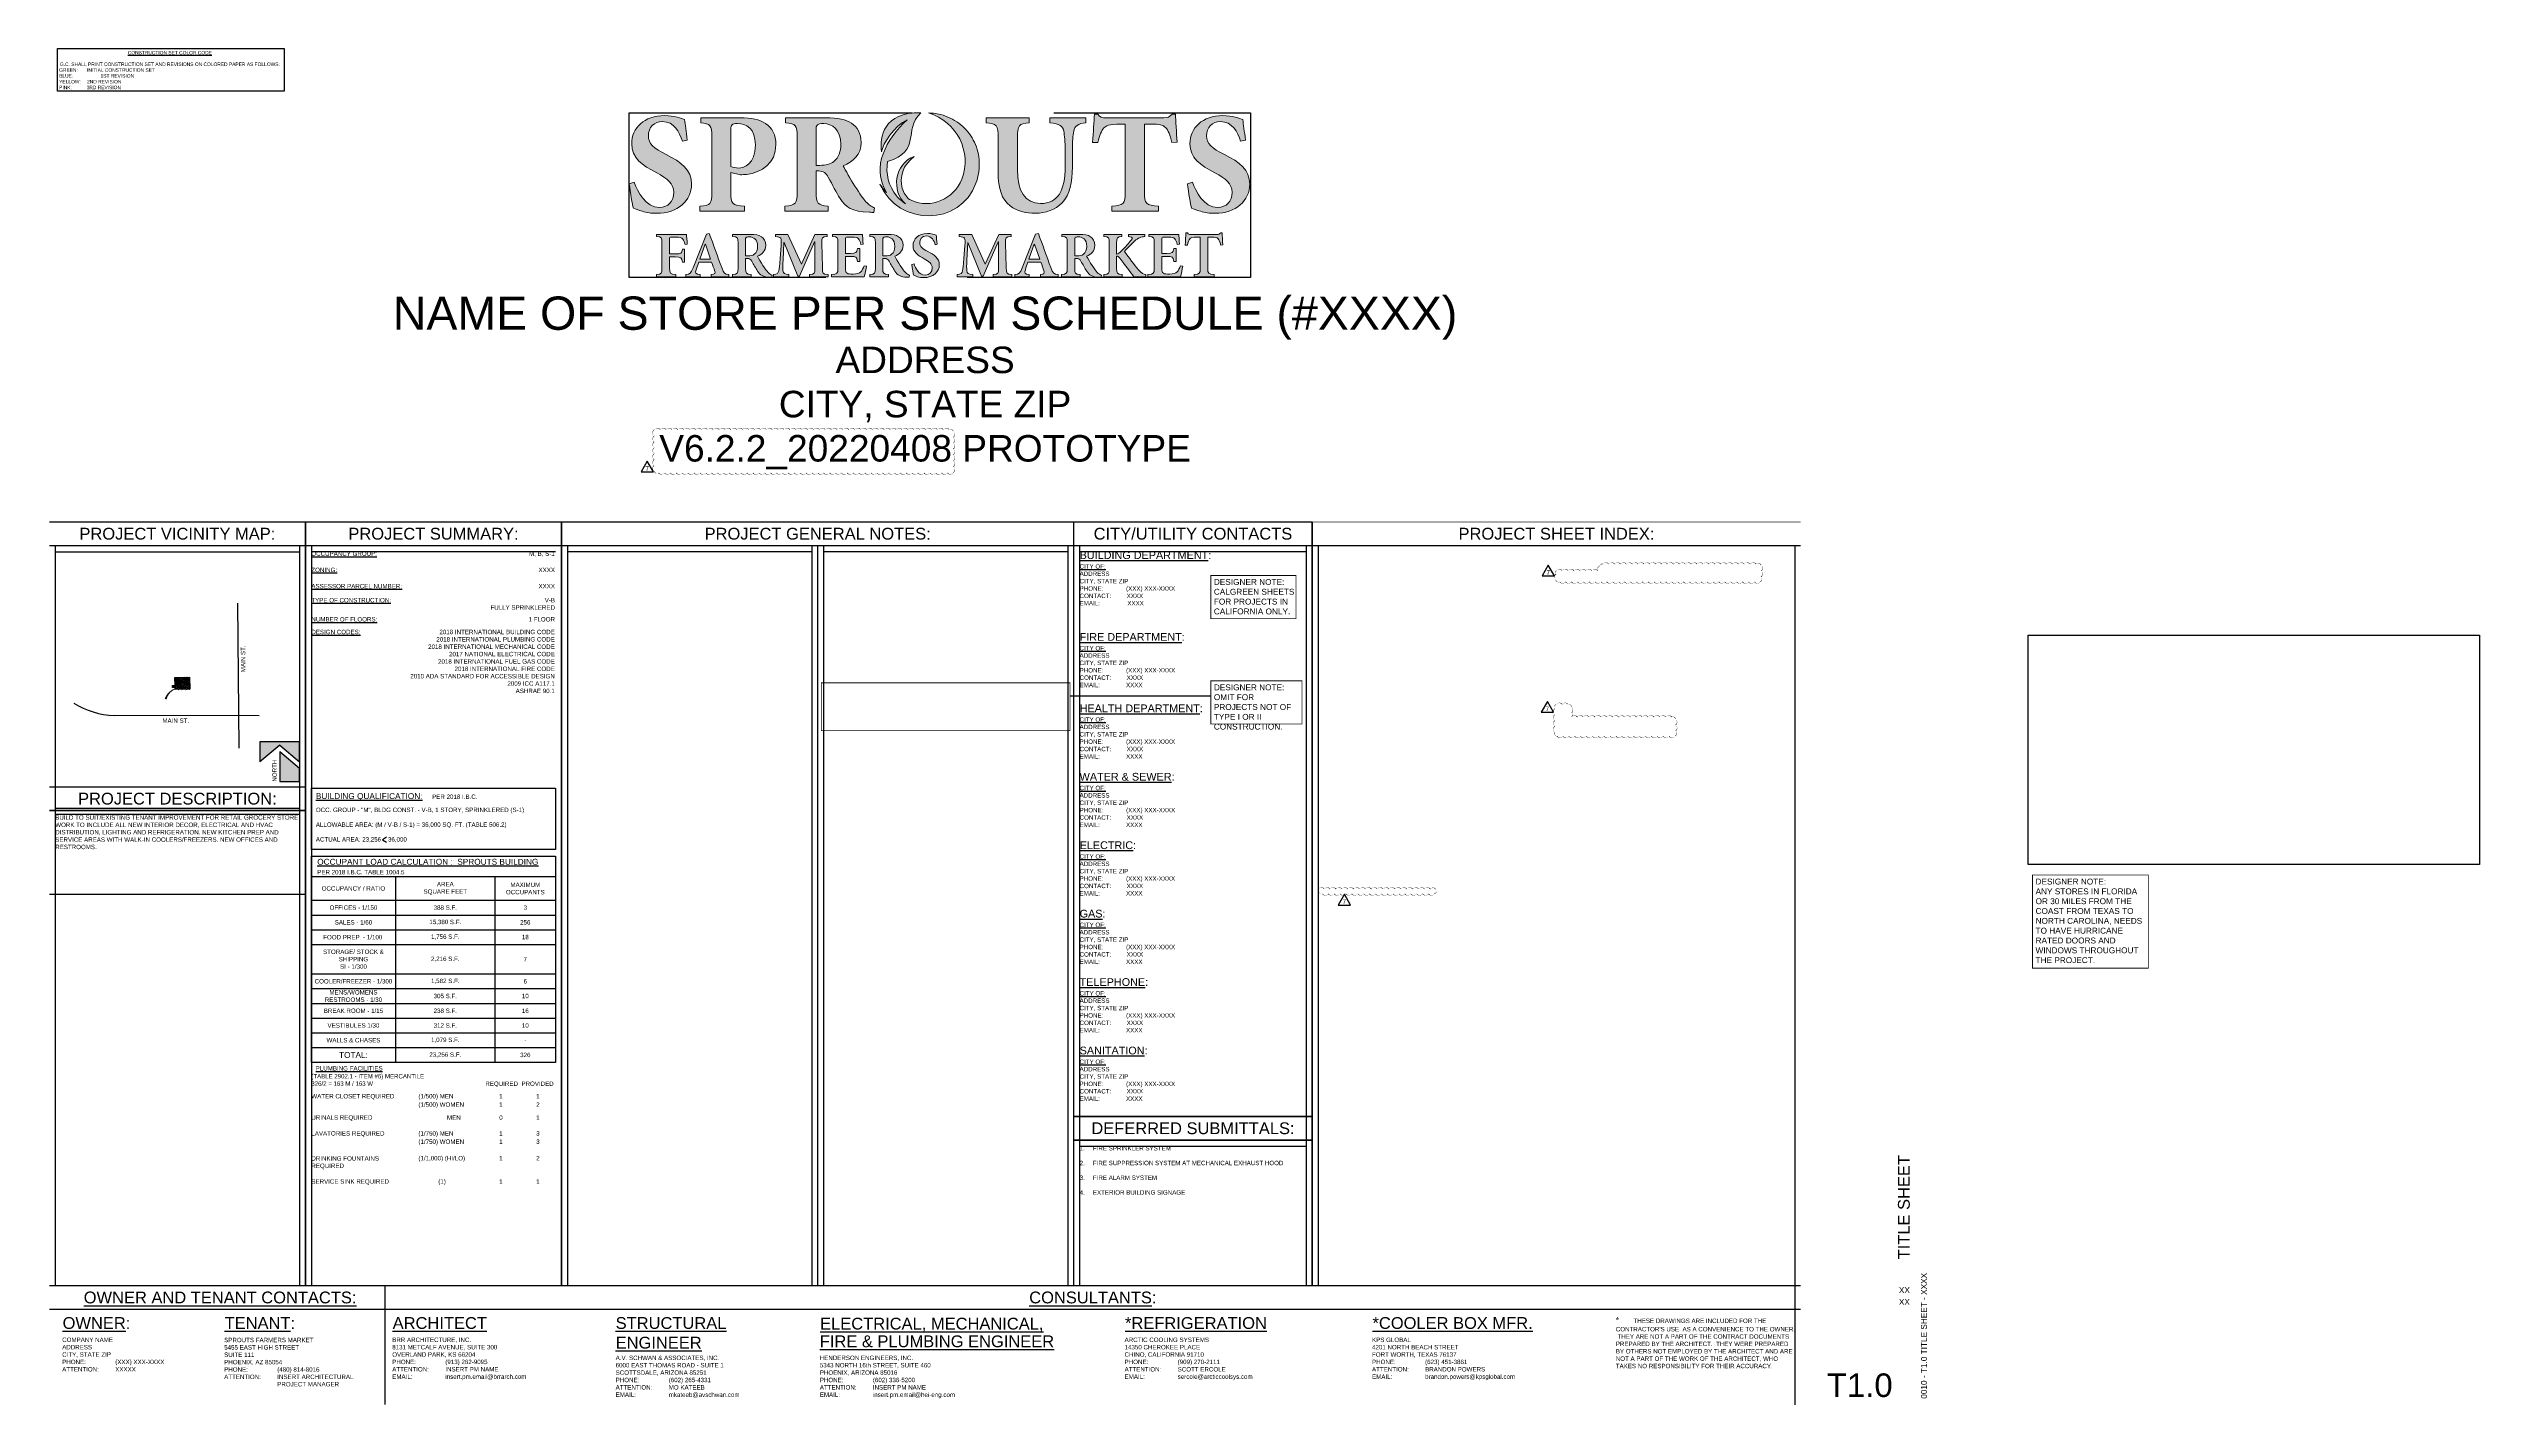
# Paper-space layout '0010 - T1.0 TITLE SHEET - 0000' of a CAD drawing. Header units: inches. Extents: x 1.9 to 53.4, y 0.4 to 29.1.
import ezdxf
from ezdxf.enums import TextEntityAlignment as Align

# ---------------------------------------------------------------- set-up
doc = ezdxf.new("R2010")
doc.units = ezdxf.units.IN
doc.header["$LTSCALE"] = 48
doc.header["$MEASUREMENT"] = 0
doc.linetypes.add('HIDDEN2', pattern=[0.1875, 0.125, -0.0625])
doc.layers.get('0').update_dxf_attribs({"linetype": 'CONTINUOUS'})
doc.layers.get('Defpoints').update_dxf_attribs({"linetype": 'CONTINUOUS'})
for name, color, linetype in [('A-ANNO-NOTE', 3, 'CONTINUOUS'), ('A-ANNO-NTD', 10, 'CONTINUOUS'), ('A-ANNO-TTBL', 1, 'CONTINUOUS'), ('A-ANNO-V6.2.2', 2, 'CONTINUOUS')]:
    doc.layers.add(name, color=color, linetype=linetype)
doc.styles.add('Arial', font='arial.ttf')
doc.styles.get("Standard").update_dxf_attribs({"font": 'arial.ttf'})
picture_1 = doc.add_image_def('image1.jpg', size_in_pixel=(352, 179))

# ---------------------------------------------------------------- blocks, each defined once
blk = doc.blocks.new('NORTH ARROW')
h = blk.add_hatch(color=256)
h.paths.add_polyline_path([(0, 0.562), (0, 1.125), (-1.125, 1.125), (-1.125, 0.562), (-0.562, 1.031)])
h.paths.add_polyline_path([(-0.562, 0.848), (-0.562, 0), (0, 0), (0, 0.379)])
for p, q in [((0, 1.125), (-1.125, 1.125)), ((-1.125, 1.125), (-1.125, 0.562)), ((-0.562, 1.031), (-1.125, 0.562)), ((-0.562, 1.031), (0, 0.562)), ((-0.562, 0.848), (-0.562, 0)), ((-0.562, 0.848), (0, 0.379)), ((0, 0.562), (0, 1.125)), ((-0.562, 0), (0, 0)), ((0, 0), (0, 0.379))]:
    blk.add_line(p, q)
at = {"insert": (-0.768, -0.003), "char_height": 0.125, "attachment_point": 1, "rotation": 90, "style": 'Arial'}
blk.add_mtext_dynamic_manual_height_columns('NORTH', width=1.73277, gutter_width=50, heights=[0], dxfattribs=at)
blk = doc.blocks.new('COVER PAGE NOTES')
at = {"layer": 'A-ANNO-NOTE'}
blk.add_lwpolyline([(0, -0.903), (0, 0), (4.803, 0), (4.803, -0.903)], close=True, dxfattribs=at)
at = {"layer": 'A-ANNO-NOTE', "insert": (0.032, -0.049), "char_height": 0.07386, "width": 4.69202, "attachment_point": 1, "style": 'Arial'}
blk.add_mtext('\\pxqc;{\\LCONSTRUCTION SET COLOR CODE\\P\\P\\pql;}G.C. SHALL PRINT CONSTRUCTION SET AND REVISIONS ON COLORED PAPER AS FOLLOWS:\\P\\pq*;GREEN:^IINITIAL CONSTRUCTION SET\\PBLUE:^I          1ST REVISION\\PYELLOW:^I2ND REVISION\\PPINK:^I          3RD REVISION', dxfattribs=at)
blk = doc.blocks.new('SITE ARROW')
at = {"layer": 'A-ANNO-NOTE'}
blk.add_lwpolyline([(0.09, 1.87, 0, 0.214, 0), (-0.17, 1.89, 0.0401, 0.214, 0.308616), (-1.78, 0.81, 0.214, 0.214, 0.092941)], format="xyseb", dxfattribs=at)
blk = doc.blocks.new('SPROUTS FARMERS MARKET LOGO')
h = blk.add_hatch(color=244)
h.dxf.hatch_style = 1
edge = h.paths.add_edge_path()
edge.add_spline(control_points=[(-1.703, 2.096), (-1.315, 1.19), (0.01, 1.199), (0.331, 2.116)], knot_values=[16, 16, 16, 16, 17, 17, 17, 17], degree=3, periodic=0)
edge.add_spline(control_points=[(0.331, 2.116), (0.38, 2.243), (0.403, 2.376), (0.403, 2.513)], knot_values=[17, 17, 17, 17, 18, 18, 18, 18], degree=3, periodic=0)
edge.add_spline(control_points=[(0.403, 2.513), (0.403, 2.658), (0.377, 2.8), (0.321, 2.935)], knot_values=[18, 18, 18, 18, 19, 19, 19, 19], degree=3, periodic=0)
edge.add_spline(control_points=[(0.321, 2.935), (0.267, 3.065), (0.19, 3.182), (0.09, 3.282)], knot_values=[0, 0, 0, 0, 1, 1, 1, 1], degree=3, periodic=0)
edge.add_spline(control_points=[(0.09, 3.282), (-0.012, 3.384), (-0.131, 3.462), (-0.264, 3.519)], knot_values=[1, 1, 1, 1, 2, 2, 2, 2], degree=3, periodic=0)
edge.add_spline(control_points=[(-0.264, 3.519), (-0.394, 3.574), (-0.531, 3.601), (-0.671, 3.605)], knot_values=[2, 2, 2, 2, 3, 3, 3, 3], degree=3, periodic=0)
edge.add_spline(control_points=[(-0.671, 3.605), (-0.08, 3.419), (0.259, 2.787), (0.03, 2.199)], knot_values=[3, 3, 3, 3, 4, 4, 4, 4], degree=3, periodic=0)
edge.add_spline(control_points=[(0.03, 2.199), (-0.135, 1.777), (-0.62, 1.566), (-1.039, 1.752)], knot_values=[4, 4, 4, 4, 5, 5, 5, 5], degree=3, periodic=0)
edge.add_spline(control_points=[(-1.039, 1.752), (-1.052, 1.757), (-1.065, 1.764), (-1.077, 1.77)], knot_values=[5, 5, 5, 5, 6, 6, 6, 6], degree=3, periodic=0)
edge.add_spline(control_points=[(-1.077, 1.77), (-1.149, 1.832), (-1.202, 1.912), (-1.229, 2.009)], knot_values=[6, 6, 6, 6, 7, 7, 7, 7], degree=3, periodic=0)
edge.add_spline(control_points=[(-1.229, 2.009), (-1.293, 2.232), (-1.218, 2.509), (-0.975, 2.682)], knot_values=[7, 7, 7, 7, 8, 8, 8, 8], degree=3, periodic=0)
edge.add_spline(control_points=[(-0.975, 2.682), (-1.406, 2.537), (-1.461, 1.935), (-1.164, 1.681)], knot_values=[8, 8, 8, 8, 9, 9, 9, 9], degree=3, periodic=0)
edge.add_spline(control_points=[(-1.164, 1.681), (-1.235, 1.731), (-1.297, 1.786), (-1.35, 1.844)], knot_values=[9, 9, 9, 9, 10, 10, 10, 10], degree=3, periodic=0)
edge.add_spline(control_points=[(-1.35, 1.844), (-1.523, 2.059), (-1.585, 2.326), (-1.541, 2.575)], knot_values=[10, 10, 10, 10, 11, 11, 11, 11], degree=3, periodic=0)
edge.add_spline(control_points=[(-1.541, 2.575), (-0.812, 2.805), (-1.221, 3.221), (-0.837, 3.61)], knot_values=[11, 11, 11, 11, 12, 12, 12, 12], degree=3, periodic=0)
edge.add_spline(control_points=[(-0.837, 3.61), (-1.628, 3.621), (-1.714, 3.1), (-1.669, 2.778)], knot_values=[12, 12, 12, 12, 13, 13, 13, 13], degree=3, periodic=0)
edge.add_spline(control_points=[(-1.669, 2.778), (-1.65, 2.955), (-1.391, 3.329), (-1.128, 3.458)], knot_values=[13, 13, 13, 13, 14, 14, 14, 14], degree=3, periodic=0)
edge.add_spline(control_points=[(-1.128, 3.458), (-1.568, 3.047), (-1.896, 2.465), (-1.565, 1.918)], knot_values=[14, 14, 14, 14, 15, 15, 15, 15], degree=3, periodic=0)
edge.add_spline(control_points=[(-1.565, 1.918), (-1.618, 1.974), (-1.664, 2.035), (-1.703, 2.096)], knot_values=[15, 15, 15, 15, 16, 16, 16, 16], degree=3, periodic=0)
h = blk.add_hatch(color=244)
h.dxf.hatch_style = 1
edge = h.paths.add_edge_path()
edge.add_spline(control_points=[(-5.695, 2.095), (-5.695, 2.396), (-5.914, 2.567), (-6.234, 2.722)], knot_values=[3, 3, 3, 3, 4, 4, 4, 4], degree=3, periodic=0)
edge.add_spline(control_points=[(-6.234, 2.722), (-6.502, 2.856), (-6.612, 2.954), (-6.612, 3.121)], knot_values=[2, 2, 2, 2, 3, 3, 3, 3], degree=3, periodic=0)
edge.add_spline(control_points=[(-6.612, 3.121), (-6.612, 3.295), (-6.487, 3.423), (-6.316, 3.423)], knot_values=[1, 1, 1, 1, 2, 2, 2, 2], degree=3, periodic=0)
edge.add_spline(control_points=[(-6.316, 3.423), (-6.066, 3.423), (-5.954, 3.198), (-5.89, 3.006)], knot_values=[0, 0, 0, 0, 1, 1, 1, 1], degree=3, periodic=0)
edge.add_spline(control_points=[(-5.89, 3.006), (-5.89, 3.006), (-5.864, 3.012), (-5.838, 3.018)], knot_values=[16.5, 16.5, 16.5, 16.5, 17, 17, 17, 17], degree=3, periodic=0)
edge.add_spline(control_points=[(-5.838, 3.018), (-5.812, 3.024), (-5.786, 3.03), (-5.786, 3.03), (-5.811, 3.219), (-5.832, 3.353), (-5.844, 3.466)], knot_values=[15, 15, 15, 15, 15.5, 15.5, 15.5, 16.5, 16.5, 16.5, 16.5], degree=3, periodic=0)
edge.add_spline(control_points=[(-5.844, 3.466), (-5.899, 3.487), (-6.073, 3.548), (-6.267, 3.548)], knot_values=[14, 14, 14, 14, 15, 15, 15, 15], degree=3, periodic=0)
edge.add_spline(control_points=[(-6.267, 3.548), (-6.7, 3.548), (-6.965, 3.286), (-6.965, 2.951)], knot_values=[13, 13, 13, 13, 14, 14, 14, 14], degree=3, periodic=0)
edge.add_spline(control_points=[(-6.965, 2.951), (-6.965, 2.658), (-6.749, 2.494), (-6.435, 2.336)], knot_values=[12, 12, 12, 12, 13, 13, 13, 13], degree=3, periodic=0)
edge.add_spline(control_points=[(-6.435, 2.336), (-6.207, 2.214), (-6.073, 2.101), (-6.073, 1.921)], knot_values=[11, 11, 11, 11, 12, 12, 12, 12], degree=3, periodic=0)
edge.add_spline(control_points=[(-6.073, 1.921), (-6.073, 1.729), (-6.191, 1.602), (-6.377, 1.602)], knot_values=[10, 10, 10, 10, 11, 11, 11, 11], degree=3, periodic=0)
edge.add_spline(control_points=[(-6.377, 1.602), (-6.669, 1.602), (-6.849, 1.943), (-6.91, 2.138)], knot_values=[9, 9, 9, 9, 10, 10, 10, 10], degree=3, periodic=0)
edge.add_spline(control_points=[(-6.91, 2.138), (-6.91, 2.138), (-7.017, 2.104), (-7.017, 2.104), (-6.995, 1.918), (-6.956, 1.662), (-6.928, 1.586)], knot_values=[7, 7, 7, 7, 8, 8, 8, 9, 9, 9, 9], degree=3, periodic=0)
edge.add_spline(control_points=[(-6.928, 1.586), (-6.886, 1.568), (-6.828, 1.544), (-6.743, 1.519)], knot_values=[6, 6, 6, 6, 7, 7, 7, 7], degree=3, periodic=0)
edge.add_spline(control_points=[(-6.743, 1.519), (-6.651, 1.492), (-6.545, 1.477), (-6.435, 1.477)], knot_values=[5, 5, 5, 5, 6, 6, 6, 6], degree=3, periodic=0)
edge.add_spline(control_points=[(-6.435, 1.477), (-5.99, 1.477), (-5.695, 1.748), (-5.695, 2.095)], knot_values=[4, 4, 4, 4, 5, 5, 5, 5], degree=3, periodic=0)
edge = h.paths.add_edge_path()
edge.add_spline(control_points=[(-4.863, 1.927), (-4.863, 1.927), (-4.863, 2.345), (-4.863, 2.345), (-4.863, 2.345), (-4.812, 2.333), (-4.76, 2.32)], knot_values=[4.5, 4.5, 4.5, 4.5, 5.5, 5.5, 5.5, 6, 6, 6, 6], degree=3, periodic=0)
edge.add_spline(control_points=[(-4.76, 2.32), (-4.708, 2.308), (-4.656, 2.296), (-4.656, 2.296), (-4.623, 2.296), (-4.574, 2.296), (-4.528, 2.302)], knot_values=[3, 3, 3, 3, 3.5, 3.5, 3.5, 4.5, 4.5, 4.5, 4.5], degree=3, periodic=0)
edge.add_spline(control_points=[(-4.528, 2.302), (-4.209, 2.342), (-3.907, 2.527), (-3.907, 2.936)], knot_values=[2, 2, 2, 2, 3, 3, 3, 3], degree=3, periodic=0)
edge.add_spline(control_points=[(-3.907, 2.936), (-3.907, 3.134), (-3.989, 3.286), (-4.132, 3.383)], knot_values=[1, 1, 1, 1, 2, 2, 2, 2], degree=3, periodic=0)
edge.add_spline(control_points=[(-4.132, 3.383), (-4.251, 3.469), (-4.425, 3.502), (-4.665, 3.502)], knot_values=[0, 0, 0, 0, 1, 1, 1, 1], degree=3, periodic=0)
edge.add_spline(control_points=[(-4.665, 3.502), (-4.665, 3.502), (-4.875, 3.502), (-5.084, 3.502)], knot_values=[14.49999, 14.49999, 14.49999, 14.49999, 15, 15, 15, 15], degree=3, periodic=0)
edge.add_spline(control_points=[(-5.084, 3.502), (-5.294, 3.502), (-5.503, 3.502), (-5.503, 3.502), (-5.503, 3.502), (-5.503, 3.502), (-5.503, 3.502)], knot_values=[13.999756, 13.999756, 13.999756, 13.999756, 14.499746, 14.499746, 14.499746, 14.49999, 14.49999, 14.49999, 14.49999], degree=3, periodic=0)
edge.add_spline(control_points=[(-5.503, 3.492), (-5.503, 3.49), (-5.503, 3.488), (-5.503, 3.485)], knot_values=[13.750005, 13.750005, 13.750005, 13.750005, 13.812504, 13.812504, 13.812504, 13.812504], degree=3, periodic=0)
edge.add_spline(control_points=[(-5.503, 3.485), (-5.503, 3.48), (-5.503, 3.475), (-5.503, 3.468)], knot_values=[13.625008, 13.625008, 13.625008, 13.625008, 13.750005, 13.750005, 13.750005, 13.750005], degree=3, periodic=0)
edge.add_spline(control_points=[(-5.503, 3.468), (-5.503, 3.462), (-5.503, 3.455), (-5.503, 3.449)], knot_values=[13.50001, 13.50001, 13.50001, 13.50001, 13.625008, 13.625008, 13.625008, 13.625008], degree=3, periodic=0)
edge.add_spline(control_points=[(-5.503, 3.449), (-5.503, 3.435), (-5.503, 3.422), (-5.503, 3.412)], knot_values=[13.250015, 13.250015, 13.250015, 13.250015, 13.50001, 13.50001, 13.50001, 13.50001], degree=3, periodic=0)
edge.add_spline(control_points=[(-5.503, 3.412), (-5.503, 3.402), (-5.503, 3.395), (-5.503, 3.395), (-5.293, 3.371), (-5.265, 3.353), (-5.265, 3.094)], knot_values=[12, 12, 12, 12, 12.250015, 12.250015, 12.250015, 13.250015, 13.250015, 13.250015, 13.250015], degree=3, periodic=0)
edge.add_spline(control_points=[(-5.265, 3.094), (-5.265, 3.094), (-5.265, 1.927), (-5.265, 1.927), (-5.265, 1.669), (-5.293, 1.647), (-5.521, 1.626)], knot_values=[10, 10, 10, 10, 11, 11, 11, 12, 12, 12, 12], degree=3, periodic=0)
edge.add_spline(control_points=[(-5.521, 1.626), (-5.521, 1.626), (-5.521, 1.522), (-5.521, 1.522), (-5.521, 1.522), (-5.284, 1.522), (-5.048, 1.522)], knot_values=[8.5, 8.5, 8.5, 8.5, 9.5, 9.5, 9.5, 10, 10, 10, 10], degree=3, periodic=0)
edge.add_spline(control_points=[(-5.048, 1.522), (-4.811, 1.522), (-4.574, 1.522), (-4.574, 1.522), (-4.574, 1.522), (-4.574, 1.548), (-4.574, 1.574)], knot_values=[7.5, 7.5, 7.5, 7.5, 8, 8, 8, 8.5, 8.5, 8.5, 8.5], degree=3, periodic=0)
edge.add_spline(control_points=[(-4.574, 1.574), (-4.574, 1.6), (-4.574, 1.626), (-4.574, 1.626), (-4.836, 1.647), (-4.863, 1.669), (-4.863, 1.927)], knot_values=[6, 6, 6, 6, 6.5, 6.5, 6.5, 7.5, 7.5, 7.5, 7.5], degree=3, periodic=0)
edge = h.paths.add_edge_path(flags=16)
edge.add_spline(control_points=[(-4.863, 2.467), (-4.863, 2.467), (-4.863, 2.665), (-4.863, 2.862)], knot_values=[5.5, 5.5, 5.5, 5.5, 6, 6, 6, 6], degree=3, periodic=0)
edge.add_spline(control_points=[(-4.863, 2.862), (-4.863, 3.06), (-4.863, 3.258), (-4.863, 3.258), (-4.863, 3.304), (-4.854, 3.335), (-4.836, 3.353)], knot_values=[4, 4, 4, 4, 4.5, 4.5, 4.5, 5.5, 5.5, 5.5, 5.5], degree=3, periodic=0)
edge.add_spline(control_points=[(-4.836, 3.353), (-4.818, 3.368), (-4.781, 3.383), (-4.723, 3.383)], knot_values=[3, 3, 3, 3, 4, 4, 4, 4], degree=3, periodic=0)
edge.add_spline(control_points=[(-4.723, 3.383), (-4.537, 3.383), (-4.343, 3.271), (-4.343, 2.926)], knot_values=[2, 2, 2, 2, 3, 3, 3, 3], degree=3, periodic=0)
edge.add_spline(control_points=[(-4.343, 2.926), (-4.343, 2.515), (-4.586, 2.436), (-4.699, 2.436)], knot_values=[1, 1, 1, 1, 2, 2, 2, 2], degree=3, periodic=0)
edge.add_spline(control_points=[(-4.699, 2.436), (-4.763, 2.436), (-4.827, 2.451), (-4.863, 2.467)], knot_values=[0, 0, 0, 0, 1, 1, 1, 1], degree=3, periodic=0)
edge = h.paths.add_edge_path()
edge.add_spline(control_points=[(-2.235, 2.052), (-2.323, 2.192), (-2.439, 2.396), (-2.482, 2.485)], knot_values=[18, 18, 18, 18, 19, 19, 19, 19], degree=3, periodic=0)
edge.add_spline(control_points=[(-2.482, 2.485), (-2.278, 2.57), (-2.101, 2.713), (-2.101, 2.981)], knot_values=[17, 17, 17, 17, 18, 18, 18, 18], degree=3, periodic=0)
edge.add_spline(control_points=[(-2.101, 2.981), (-2.101, 3.17), (-2.186, 3.307), (-2.308, 3.386)], knot_values=[16, 16, 16, 16, 17, 17, 17, 17], degree=3, periodic=0)
edge.add_spline(control_points=[(-2.308, 3.386), (-2.43, 3.472), (-2.585, 3.502), (-2.85, 3.502)], knot_values=[15, 15, 15, 15, 16, 16, 16, 16], degree=3, periodic=0)
edge.add_spline(control_points=[(-2.85, 3.502), (-2.85, 3.502), (-3.706, 3.502), (-3.706, 3.502), (-3.706, 3.502), (-3.706, 3.475), (-3.706, 3.449)], knot_values=[13.5, 13.5, 13.5, 13.5, 14.5, 14.5, 14.5, 15, 15, 15, 15], degree=3, periodic=0)
edge.add_spline(control_points=[(-3.706, 3.449), (-3.706, 3.422), (-3.706, 3.395), (-3.706, 3.395), (-3.484, 3.374), (-3.456, 3.344), (-3.456, 3.1)], knot_values=[12, 12, 12, 12, 12.5, 12.5, 12.5, 13.5, 13.5, 13.5, 13.5], degree=3, periodic=0)
edge.add_spline(control_points=[(-3.456, 3.1), (-3.456, 3.1), (-3.456, 1.93), (-3.456, 1.93), (-3.456, 1.681), (-3.49, 1.65), (-3.718, 1.629)], knot_values=[10, 10, 10, 10, 11, 11, 11, 12, 12, 12, 12], degree=3, periodic=0)
edge.add_spline(control_points=[(-3.718, 1.629), (-3.718, 1.629), (-3.718, 1.522), (-3.718, 1.522), (-3.718, 1.522), (-3.488, 1.522), (-3.258, 1.522)], knot_values=[8.5, 8.5, 8.5, 8.5, 9.5, 9.5, 9.5, 10, 10, 10, 10], degree=3, periodic=0)
edge.add_spline(control_points=[(-3.258, 1.522), (-3.028, 1.522), (-2.798, 1.522), (-2.798, 1.522), (-2.798, 1.522), (-2.798, 1.549), (-2.798, 1.576)], knot_values=[7.5, 7.5, 7.5, 7.5, 8, 8, 8, 8.5, 8.5, 8.5, 8.5], degree=3, periodic=0)
edge.add_spline(control_points=[(-2.798, 1.576), (-2.798, 1.602), (-2.798, 1.629), (-2.798, 1.629), (-3.027, 1.65), (-3.057, 1.681), (-3.057, 1.93)], knot_values=[6, 6, 6, 6, 6.5, 6.5, 6.5, 7.5, 7.5, 7.5, 7.5], degree=3, periodic=0)
edge.add_spline(control_points=[(-3.057, 1.93), (-3.057, 1.93), (-3.057, 2.375), (-3.057, 2.375), (-3.057, 2.375), (-3.043, 2.375), (-3.028, 2.375)], knot_values=[4.5, 4.5, 4.5, 4.5, 5.5, 5.5, 5.5, 6, 6, 6, 6], degree=3, periodic=0)
edge.add_spline(control_points=[(-3.028, 2.375), (-3.014, 2.375), (-2.999, 2.375), (-2.999, 2.375), (-2.902, 2.372), (-2.847, 2.336), (-2.798, 2.241)], knot_values=[3, 3, 3, 3, 3.5, 3.5, 3.5, 4.5, 4.5, 4.5, 4.5], degree=3, periodic=0)
edge.add_spline(control_points=[(-2.798, 2.241), (-2.71, 2.083), (-2.628, 1.918), (-2.549, 1.793)], knot_values=[2, 2, 2, 2, 3, 3, 3, 3], degree=3, periodic=0)
edge.add_spline(control_points=[(-2.549, 1.793), (-2.427, 1.602), (-2.308, 1.516), (-1.924, 1.498)], knot_values=[1, 1, 1, 1, 2, 2, 2, 2], degree=3, periodic=0)
edge.add_spline(control_points=[(-1.924, 1.498), (-1.888, 1.498), (-1.851, 1.495), (-1.833, 1.495)], knot_values=[0, 0, 0, 0, 1, 1, 1, 1], degree=3, periodic=0)
edge.add_spline(control_points=[(-1.833, 1.495), (-1.833, 1.495), (-1.828, 1.519), (-1.824, 1.544)], knot_values=[21.5, 21.5, 21.5, 21.5, 22, 22, 22, 22], degree=3, periodic=0)
edge.add_spline(control_points=[(-1.824, 1.544), (-1.819, 1.568), (-1.815, 1.592), (-1.815, 1.592), (-1.885, 1.617), (-1.933, 1.653), (-2, 1.723)], knot_values=[20, 20, 20, 20, 20.5, 20.5, 20.5, 21.5, 21.5, 21.5, 21.5], degree=3, periodic=0)
edge.add_spline(control_points=[(-2, 1.723), (-2.061, 1.787), (-2.125, 1.885), (-2.235, 2.052)], knot_values=[19, 19, 19, 19, 20, 20, 20, 20], degree=3, periodic=0)
edge = h.paths.add_edge_path(flags=16)
edge.add_spline(control_points=[(-3.057, 2.502), (-3.057, 2.505), (-3.057, 2.508), (-3.057, 2.512)], knot_values=[5.906252, 5.906252, 5.906252, 5.906252, 5.937501, 5.937501, 5.937501, 5.937501], degree=3, periodic=0)
edge.add_spline(control_points=[(-3.057, 2.512), (-3.057, 2.516), (-3.057, 2.521), (-3.057, 2.526)], knot_values=[5.875002, 5.875002, 5.875002, 5.875002, 5.906252, 5.906252, 5.906252, 5.906252], degree=3, periodic=0)
edge.add_spline(control_points=[(-3.057, 2.526), (-3.057, 2.536), (-3.057, 2.548), (-3.057, 2.563)], knot_values=[5.812504, 5.812504, 5.812504, 5.812504, 5.875002, 5.875002, 5.875002, 5.875002], degree=3, periodic=0)
edge.add_spline(control_points=[(-3.057, 2.563), (-3.057, 2.577), (-3.057, 2.593), (-3.057, 2.61)], knot_values=[5.750005, 5.750005, 5.750005, 5.750005, 5.812504, 5.812504, 5.812504, 5.812504], degree=3, periodic=0)
edge.add_spline(control_points=[(-3.057, 2.61), (-3.057, 2.645), (-3.057, 2.686), (-3.057, 2.729)], knot_values=[5.625008, 5.625008, 5.625008, 5.625008, 5.750005, 5.750005, 5.750005, 5.750005], degree=3, periodic=0)
edge.add_spline(control_points=[(-3.057, 2.729), (-3.057, 2.86), (-3.057, 3.016), (-3.057, 3.121)], knot_values=[5.250015, 5.250015, 5.250015, 5.250015, 5.625008, 5.625008, 5.625008, 5.625008], degree=3, periodic=0)
edge.add_spline(control_points=[(-3.057, 3.121), (-3.057, 3.191), (-3.057, 3.237), (-3.057, 3.237), (-3.057, 3.301), (-3.051, 3.332), (-3.03, 3.35)], knot_values=[4, 4, 4, 4, 4.250015, 4.250015, 4.250015, 5.250015, 5.250015, 5.250015, 5.250015], degree=3, periodic=0)
edge.add_spline(control_points=[(-3.03, 3.35), (-3.012, 3.368), (-2.969, 3.38), (-2.893, 3.38)], knot_values=[3, 3, 3, 3, 4, 4, 4, 4], degree=3, periodic=0)
edge.add_spline(control_points=[(-2.893, 3.38), (-2.722, 3.38), (-2.533, 3.261), (-2.533, 2.939)], knot_values=[2, 2, 2, 2, 3, 3, 3, 3], degree=3, periodic=0)
edge.add_spline(control_points=[(-2.533, 2.939), (-2.533, 2.783), (-2.576, 2.661), (-2.68, 2.576)], knot_values=[1, 1, 1, 1, 2, 2, 2, 2], degree=3, periodic=0)
edge.add_spline(control_points=[(-2.68, 2.576), (-2.747, 2.515), (-2.85, 2.494), (-2.978, 2.494)], knot_values=[0, 0, 0, 0, 1, 1, 1, 1], degree=3, periodic=0)
edge.add_spline(control_points=[(-2.978, 2.494), (-2.978, 2.494), (-2.998, 2.494), (-3.018, 2.494)], knot_values=[6.49999, 6.49999, 6.49999, 6.49999, 7, 7, 7, 7], degree=3, periodic=0)
edge.add_spline(control_points=[(-3.018, 2.494), (-3.037, 2.494), (-3.057, 2.494), (-3.057, 2.494), (-3.057, 2.494), (-3.057, 2.494), (-3.057, 2.494)], knot_values=[5.999878, 5.999878, 5.999878, 5.999878, 6.499868, 6.499868, 6.499868, 6.49999, 6.49999, 6.49999, 6.49999], degree=3, periodic=0)
edge = h.paths.add_edge_path()
edge.add_spline(control_points=[(1.21, 2.406), (1.21, 2.406), (1.21, 3.067), (1.21, 3.067), (1.21, 3.353), (1.24, 3.374), (1.462, 3.395)], knot_values=[12, 12, 12, 12, 13, 13, 13, 14, 14, 14, 14], degree=3, periodic=0)
edge.add_spline(control_points=[(1.462, 3.395), (1.462, 3.395), (1.462, 3.502), (1.462, 3.502), (1.462, 3.502), (1.233, 3.502), (1.004, 3.502)], knot_values=[10.5, 10.5, 10.5, 10.5, 11.5, 11.5, 11.5, 12, 12, 12, 12], degree=3, periodic=0)
edge.add_spline(control_points=[(1.004, 3.502), (0.775, 3.502), (0.546, 3.502), (0.546, 3.502), (0.546, 3.502), (0.546, 3.475), (0.546, 3.449)], knot_values=[9.5, 9.5, 9.5, 9.5, 10, 10, 10, 10.5, 10.5, 10.5, 10.5], degree=3, periodic=0)
edge.add_spline(control_points=[(0.546, 3.449), (0.546, 3.422), (0.546, 3.395), (0.546, 3.395), (0.771, 3.374), (0.802, 3.353), (0.802, 3.067)], knot_values=[8, 8, 8, 8, 8.5, 8.5, 8.5, 9.5, 9.5, 9.5, 9.5], degree=3, periodic=0)
edge.add_spline(control_points=[(0.802, 3.067), (0.802, 3.067), (0.802, 2.351), (0.802, 2.351), (0.802, 1.994), (0.881, 1.769), (1.054, 1.635)], knot_values=[6, 6, 6, 6, 7, 7, 7, 8, 8, 8, 8], degree=3, periodic=0)
edge.add_spline(control_points=[(1.054, 1.635), (1.201, 1.519), (1.392, 1.477), (1.593, 1.477)], knot_values=[5, 5, 5, 5, 6, 6, 6, 6], degree=3, periodic=0)
edge.add_spline(control_points=[(1.593, 1.477), (1.81, 1.477), (2.017, 1.553), (2.157, 1.699)], knot_values=[4, 4, 4, 4, 5, 5, 5, 5], degree=3, periodic=0)
edge.add_spline(control_points=[(2.157, 1.699), (2.327, 1.882), (2.376, 2.138), (2.376, 2.46)], knot_values=[3, 3, 3, 3, 4, 4, 4, 4], degree=3, periodic=0)
edge.add_spline(control_points=[(2.376, 2.46), (2.376, 2.46), (2.376, 2.792), (2.376, 2.792), (2.376, 3.009), (2.388, 3.121), (2.404, 3.216)], knot_values=[1, 1, 1, 1, 2, 2, 2, 3, 3, 3, 3], degree=3, periodic=0)
edge.add_spline(control_points=[(2.404, 3.216), (2.419, 3.322), (2.495, 3.386), (2.662, 3.395)], knot_values=[0, 0, 0, 0, 1, 1, 1, 1], degree=3, periodic=0)
edge.add_spline(control_points=[(2.662, 3.395), (2.662, 3.395), (2.662, 3.422), (2.662, 3.449)], knot_values=[21.5, 21.5, 21.5, 21.5, 22, 22, 22, 22], degree=3, periodic=0)
edge.add_spline(control_points=[(2.662, 3.449), (2.662, 3.475), (2.662, 3.502), (2.662, 3.502), (2.662, 3.502), (2.471, 3.502), (2.28, 3.502)], knot_values=[20.5, 20.5, 20.5, 20.5, 21, 21, 21, 21.5, 21.5, 21.5, 21.5], degree=3, periodic=0)
edge.add_spline(control_points=[(2.28, 3.502), (2.089, 3.502), (1.898, 3.502), (1.898, 3.502), (1.898, 3.502), (1.898, 3.475), (1.898, 3.449)], knot_values=[19.5, 19.5, 19.5, 19.5, 20, 20, 20, 20.5, 20.5, 20.5, 20.5], degree=3, periodic=0)
edge.add_spline(control_points=[(1.898, 3.449), (1.898, 3.422), (1.898, 3.395), (1.898, 3.395), (2.105, 3.383), (2.178, 3.322), (2.193, 3.216)], knot_values=[18, 18, 18, 18, 18.5, 18.5, 18.5, 19.5, 19.5, 19.5, 19.5], degree=3, periodic=0)
edge.add_spline(control_points=[(2.193, 3.216), (2.209, 3.124), (2.224, 3.009), (2.224, 2.792)], knot_values=[17, 17, 17, 17, 18, 18, 18, 18], degree=3, periodic=0)
edge.add_spline(control_points=[(2.224, 2.792), (2.224, 2.792), (2.224, 2.467), (2.224, 2.467), (2.224, 1.958), (2.066, 1.684), (1.703, 1.684)], knot_values=[15, 15, 15, 15, 16, 16, 16, 17, 17, 17, 17], degree=3, periodic=0)
edge.add_spline(control_points=[(1.703, 1.684), (1.374, 1.684), (1.21, 1.949), (1.21, 2.406)], knot_values=[14, 14, 14, 14, 15, 15, 15, 15], degree=3, periodic=0)
edge = h.paths.add_edge_path()
edge.add_spline(control_points=[(3.905, 1.927), (3.905, 1.927), (3.905, 2.288), (3.905, 2.648)], knot_values=[3.500002, 3.500002, 3.500002, 3.500002, 4, 4, 4, 4], degree=3, periodic=0)
edge.add_spline(control_points=[(3.905, 2.648), (3.905, 3.008), (3.905, 3.368), (3.905, 3.368), (3.905, 3.368), (3.923, 3.368), (3.947, 3.368)], knot_values=[2.637821, 2.637821, 2.637821, 2.637821, 3.137824, 3.137824, 3.137824, 3.500002, 3.500002, 3.500002, 3.500002], degree=3, periodic=0)
edge.add_spline(control_points=[(3.947, 3.368), (3.956, 3.368), (3.965, 3.368), (3.975, 3.368)], knot_values=[2.5, 2.5, 2.5, 2.5, 2.637821, 2.637821, 2.637821, 2.637821], degree=3, periodic=0)
edge.add_spline(control_points=[(3.975, 3.368), (3.985, 3.368), (3.996, 3.368), (4.005, 3.368)], knot_values=[2.353893, 2.353893, 2.353893, 2.353893, 2.5, 2.5, 2.5, 2.5], degree=3, periodic=0)
edge.add_spline(control_points=[(4.005, 3.368), (4.028, 3.368), (4.045, 3.368), (4.045, 3.368), (4.067, 3.368), (4.088, 3.368), (4.107, 3.367)], knot_values=[1.874991, 1.874991, 1.874991, 1.874991, 2.228884, 2.228884, 2.228884, 2.353893, 2.353893, 2.353893, 2.353893], degree=3, periodic=0)
edge.add_spline(control_points=[(4.107, 3.367), (4.145, 3.366), (4.178, 3.363), (4.206, 3.359)], knot_values=[1.624994, 1.624994, 1.624994, 1.624994, 1.874991, 1.874991, 1.874991, 1.874991], degree=3, periodic=0)
edge.add_spline(control_points=[(4.206, 3.359), (4.228, 3.356), (4.246, 3.352), (4.263, 3.347)], knot_values=[1.437496, 1.437496, 1.437496, 1.437496, 1.624994, 1.624994, 1.624994, 1.624994], degree=3, periodic=0)
edge.add_spline(control_points=[(4.263, 3.347), (4.274, 3.344), (4.285, 3.34), (4.294, 3.336)], knot_values=[1.312497, 1.312497, 1.312497, 1.312497, 1.437496, 1.437496, 1.437496, 1.437496], degree=3, periodic=0)
edge.add_spline(control_points=[(4.294, 3.336), (4.304, 3.332), (4.312, 3.327), (4.32, 3.322)], knot_values=[1.187498, 1.187498, 1.187498, 1.187498, 1.312497, 1.312497, 1.312497, 1.312497], degree=3, periodic=0)
edge.add_spline(control_points=[(4.32, 3.322), (4.328, 3.317), (4.336, 3.311), (4.343, 3.305)], knot_values=[1.062499, 1.062499, 1.062499, 1.062499, 1.187498, 1.187498, 1.187498, 1.187498], degree=3, periodic=0)
edge.add_spline(control_points=[(4.343, 3.305), (4.346, 3.302), (4.35, 3.298), (4.353, 3.295)], knot_values=[1, 1, 1, 1, 1.062499, 1.062499, 1.062499, 1.062499], degree=3, periodic=0)
edge.add_spline(control_points=[(4.363, 3.284), (4.37, 3.277), (4.376, 3.268), (4.382, 3.259)], knot_values=[0.8125, 0.8125, 0.8125, 0.8125, 0.9375, 0.9375, 0.9375, 0.9375], degree=3, periodic=0)
edge.add_spline(control_points=[(4.382, 3.259), (4.392, 3.246), (4.401, 3.23), (4.41, 3.213)], knot_values=[0.625, 0.625, 0.625, 0.625, 0.8125, 0.8125, 0.8125, 0.8125], degree=3, periodic=0)
edge.add_spline(control_points=[(4.41, 3.213), (4.427, 3.179), (4.443, 3.138), (4.458, 3.089)], knot_values=[0.25, 0.25, 0.25, 0.25, 0.625, 0.625, 0.625, 0.625], degree=3, periodic=0)
edge.add_spline(control_points=[(4.458, 3.089), (4.468, 3.057), (4.478, 3.021), (4.487, 2.981)], knot_values=[0, 0, 0, 0, 0.25, 0.25, 0.25, 0.25], degree=3, periodic=0)
edge.add_spline(control_points=[(4.487, 2.981), (4.487, 2.981), (4.501, 2.982), (4.519, 2.983)], knot_values=[21.641964, 21.641964, 21.641964, 21.641964, 22, 22, 22, 22], degree=3, periodic=0)
edge.add_spline(control_points=[(4.519, 2.983), (4.526, 2.983), (4.534, 2.984), (4.542, 2.984)], knot_values=[21.5, 21.5, 21.5, 21.5, 21.641964, 21.641964, 21.641964, 21.641964], degree=3, periodic=0)
edge.add_spline(control_points=[(4.542, 2.984), (4.55, 2.985), (4.558, 2.985), (4.565, 2.986)], knot_values=[21.35113, 21.35113, 21.35113, 21.35113, 21.5, 21.5, 21.5, 21.5], degree=3, periodic=0)
edge.add_spline(control_points=[(4.565, 2.986), (4.583, 2.987), (4.596, 2.987), (4.596, 2.987), (4.589, 3.085), (4.581, 3.201), (4.575, 3.308)], knot_values=[20.499995, 20.499995, 20.499995, 20.499995, 20.851125, 20.851125, 20.851125, 21.35113, 21.35113, 21.35113, 21.35113], degree=3, periodic=0)
edge.add_spline(control_points=[(4.575, 3.308), (4.569, 3.415), (4.564, 3.514), (4.563, 3.578), (4.563, 3.578), (4.563, 3.578), (4.563, 3.578)], knot_values=[20, 20, 20, 20, 20.249997, 20.249997, 20.249997, 20.499995, 20.499995, 20.499995, 20.499995], degree=3, periodic=0)
edge.add_spline(control_points=[(4.563, 3.578), (4.563, 3.578), (4.49, 3.578), (4.49, 3.578)], knot_values=[19.000688, 19.000688, 19.000688, 19.000688, 20, 20, 20, 20], degree=3, periodic=0)
edge.add_spline(control_points=[(4.49, 3.578), (4.49, 3.578), (4.49, 3.578), (4.49, 3.578), (4.483, 3.571), (4.477, 3.564), (4.471, 3.558)], knot_values=[18.874991, 18.874991, 18.874991, 18.874991, 18.875679, 18.875679, 18.875679, 19.000688, 19.000688, 19.000688, 19.000688], degree=3, periodic=0)
edge.add_spline(control_points=[(4.471, 3.558), (4.461, 3.549), (4.452, 3.542), (4.442, 3.535)], knot_values=[18.687493, 18.687493, 18.687493, 18.687493, 18.874991, 18.874991, 18.874991, 18.874991], degree=3, periodic=0)
edge.add_spline(control_points=[(4.442, 3.535), (4.436, 3.531), (4.43, 3.527), (4.423, 3.523)], knot_values=[18.562494, 18.562494, 18.562494, 18.562494, 18.687493, 18.687493, 18.687493, 18.687493], degree=3, periodic=0)
edge.add_spline(control_points=[(4.423, 3.523), (4.416, 3.52), (4.41, 3.517), (4.402, 3.514)], knot_values=[18.437496, 18.437496, 18.437496, 18.437496, 18.562494, 18.562494, 18.562494, 18.562494], degree=3, periodic=0)
edge.add_spline(control_points=[(4.402, 3.514), (4.395, 3.512), (4.388, 3.51), (4.38, 3.508)], knot_values=[18.312497, 18.312497, 18.312497, 18.312497, 18.437496, 18.437496, 18.437496, 18.437496], degree=3, periodic=0)
edge.add_spline(control_points=[(4.38, 3.508), (4.368, 3.506), (4.356, 3.504), (4.342, 3.503)], knot_values=[18.124999, 18.124999, 18.124999, 18.124999, 18.312497, 18.312497, 18.312497, 18.312497], degree=3, periodic=0)
edge.add_spline(control_points=[(4.342, 3.503), (4.333, 3.502), (4.323, 3.502), (4.313, 3.502)], knot_values=[18, 18, 18, 18, 18.124999, 18.124999, 18.124999, 18.124999], degree=3, periodic=0)
edge.add_spline(control_points=[(4.313, 3.502), (4.313, 3.502), (4.007, 3.502), (3.701, 3.502)], knot_values=[17.500003, 17.500003, 17.500003, 17.500003, 18, 18, 18, 18], degree=3, periodic=0)
edge.add_spline(control_points=[(3.701, 3.502), (3.395, 3.502), (3.089, 3.502), (3.089, 3.502), (3.078, 3.502), (3.068, 3.502), (3.059, 3.502)], knot_values=[16.874991, 16.874991, 16.874991, 16.874991, 17.374994, 17.374994, 17.374994, 17.500003, 17.500003, 17.500003, 17.500003], degree=3, periodic=0)
edge.add_spline(control_points=[(3.059, 3.502), (3.045, 3.503), (3.032, 3.504), (3.021, 3.506)], knot_values=[16.687493, 16.687493, 16.687493, 16.687493, 16.874991, 16.874991, 16.874991, 16.874991], degree=3, periodic=0)
edge.add_spline(control_points=[(3.021, 3.506), (3.013, 3.507), (3.005, 3.508), (2.999, 3.51)], knot_values=[16.562494, 16.562494, 16.562494, 16.562494, 16.687493, 16.687493, 16.687493, 16.687493], degree=3, periodic=0)
edge.add_spline(control_points=[(2.999, 3.51), (2.992, 3.512), (2.985, 3.515), (2.979, 3.518)], knot_values=[16.437496, 16.437496, 16.437496, 16.437496, 16.562494, 16.562494, 16.562494, 16.562494], degree=3, periodic=0)
edge.add_spline(control_points=[(2.979, 3.518), (2.972, 3.521), (2.966, 3.525), (2.96, 3.53)], knot_values=[16.312497, 16.312497, 16.312497, 16.312497, 16.437496, 16.437496, 16.437496, 16.437496], degree=3, periodic=0)
edge.add_spline(control_points=[(2.96, 3.53), (2.954, 3.534), (2.948, 3.539), (2.942, 3.545)], knot_values=[16.187498, 16.187498, 16.187498, 16.187498, 16.312497, 16.312497, 16.312497, 16.312497], degree=3, periodic=0)
edge.add_spline(control_points=[(2.942, 3.545), (2.936, 3.551), (2.93, 3.558), (2.924, 3.566)], knot_values=[16.062499, 16.062499, 16.062499, 16.062499, 16.187498, 16.187498, 16.187498, 16.187498], degree=3, periodic=0)
edge.add_spline(control_points=[(2.915, 3.578), (2.915, 3.578), (2.842, 3.578), (2.842, 3.578)], knot_values=[15.000688, 15.000688, 15.000688, 15.000688, 16, 16, 16, 16], degree=3, periodic=0)
edge.add_spline(control_points=[(2.842, 3.578), (2.842, 3.578), (2.842, 3.578), (2.842, 3.578), (2.839, 3.501), (2.833, 3.406), (2.826, 3.303)], knot_values=[14.499995, 14.499995, 14.499995, 14.499995, 14.500683, 14.500683, 14.500683, 15.000688, 15.000688, 15.000688, 15.000688], degree=3, periodic=0)
edge.add_spline(control_points=[(2.826, 3.303), (2.819, 3.201), (2.812, 3.089), (2.806, 2.978)], knot_values=[14, 14, 14, 14, 14.499995, 14.499995, 14.499995, 14.499995], degree=3, periodic=0)
edge.add_spline(control_points=[(2.806, 2.978), (2.806, 2.978), (2.915, 2.978), (2.915, 2.978)], knot_values=[13.000688, 13.000688, 13.000688, 13.000688, 14, 14, 14, 14], degree=3, periodic=0)
edge.add_spline(control_points=[(2.915, 2.978), (2.915, 2.978), (2.915, 2.978), (2.915, 2.978), (2.925, 3.016), (2.935, 3.051), (2.945, 3.083)], knot_values=[12.749992, 12.749992, 12.749992, 12.749992, 12.750681, 12.750681, 12.750681, 13.000688, 13.000688, 13.000688, 13.000688], degree=3, periodic=0)
edge.add_spline(control_points=[(2.945, 3.083), (2.96, 3.131), (2.975, 3.172), (2.992, 3.206)], knot_values=[12.374996, 12.374996, 12.374996, 12.374996, 12.749992, 12.749992, 12.749992, 12.749992], degree=3, periodic=0)
edge.add_spline(control_points=[(2.992, 3.206), (3, 3.223), (3.008, 3.238), (3.017, 3.251)], knot_values=[12.187498, 12.187498, 12.187498, 12.187498, 12.374996, 12.374996, 12.374996, 12.374996], degree=3, periodic=0)
edge.add_spline(control_points=[(3.017, 3.251), (3.022, 3.26), (3.028, 3.268), (3.034, 3.276)], knot_values=[12.062499, 12.062499, 12.062499, 12.062499, 12.187498, 12.187498, 12.187498, 12.187498], degree=3, periodic=0)
edge.add_spline(control_points=[(3.043, 3.286), (3.046, 3.289), (3.049, 3.292), (3.052, 3.295)], knot_values=[11.9375, 11.9375, 11.9375, 11.9375, 12, 12, 12, 12], degree=3, periodic=0)
edge.add_spline(control_points=[(3.052, 3.295), (3.058, 3.301), (3.064, 3.306), (3.071, 3.312)], knot_values=[11.8125, 11.8125, 11.8125, 11.8125, 11.9375, 11.9375, 11.9375, 11.9375], degree=3, periodic=0)
edge.add_spline(control_points=[(3.071, 3.312), (3.078, 3.317), (3.086, 3.322), (3.094, 3.326)], knot_values=[11.6875, 11.6875, 11.6875, 11.6875, 11.8125, 11.8125, 11.8125, 11.8125], degree=3, periodic=0)
edge.add_spline(control_points=[(3.094, 3.326), (3.103, 3.331), (3.113, 3.336), (3.124, 3.34)], knot_values=[11.5625, 11.5625, 11.5625, 11.5625, 11.6875, 11.6875, 11.6875, 11.6875], degree=3, periodic=0)
edge.add_spline(control_points=[(3.124, 3.34), (3.141, 3.345), (3.161, 3.351), (3.185, 3.355)], knot_values=[11.375, 11.375, 11.375, 11.375, 11.5625, 11.5625, 11.5625, 11.5625], degree=3, periodic=0)
edge.add_spline(control_points=[(3.185, 3.355), (3.217, 3.361), (3.258, 3.365), (3.308, 3.367)], knot_values=[11.125, 11.125, 11.125, 11.125, 11.375, 11.375, 11.375, 11.375], degree=3, periodic=0)
edge.add_spline(control_points=[(3.308, 3.367), (3.334, 3.368), (3.362, 3.368), (3.393, 3.368)], knot_values=[11, 11, 11, 11, 11.125, 11.125, 11.125, 11.125], degree=3, periodic=0)
edge.add_spline(control_points=[(3.401, 3.368), (3.424, 3.368), (3.497, 3.368), (3.497, 3.368)], knot_values=[10.000688, 10.000688, 10.000688, 10.000688, 10.837609, 10.837609, 10.837609, 10.837609], degree=3, periodic=0)
edge.add_spline(control_points=[(3.497, 3.368), (3.497, 3.368), (3.497, 3.368), (3.497, 3.368), (3.497, 3.368), (3.497, 3.008), (3.497, 2.648)], knot_values=[9.5, 9.5, 9.5, 9.5, 9.500688, 9.500688, 9.500688, 10.000688, 10.000688, 10.000688, 10.000688], degree=3, periodic=0)
edge.add_spline(control_points=[(3.497, 2.648), (3.497, 2.548), (3.497, 2.449), (3.497, 2.357)], knot_values=[9.362179, 9.362179, 9.362179, 9.362179, 9.5, 9.5, 9.5, 9.5], degree=3, periodic=0)
edge.add_spline(control_points=[(3.497, 2.357), (3.497, 2.116), (3.497, 1.927), (3.497, 1.927), (3.497, 1.911), (3.497, 1.896), (3.497, 1.882)], knot_values=[8.937491, 8.937491, 8.937491, 8.937491, 9.299669, 9.299669, 9.299669, 9.362179, 9.362179, 9.362179, 9.362179], degree=3, periodic=0)
edge.add_spline(control_points=[(3.497, 1.882), (3.496, 1.853), (3.495, 1.828), (3.492, 1.806)], knot_values=[8.812492, 8.812492, 8.812492, 8.812492, 8.937491, 8.937491, 8.937491, 8.937491], degree=3, periodic=0)
edge.add_spline(control_points=[(3.492, 1.806), (3.491, 1.789), (3.488, 1.774), (3.485, 1.761)], knot_values=[8.718743, 8.718743, 8.718743, 8.718743, 8.812492, 8.812492, 8.812492, 8.812492], degree=3, periodic=0)
edge.add_spline(control_points=[(3.485, 1.761), (3.483, 1.752), (3.481, 1.744), (3.478, 1.736)], knot_values=[8.656243, 8.656243, 8.656243, 8.656243, 8.718743, 8.718743, 8.718743, 8.718743], degree=3, periodic=0)
edge.add_spline(control_points=[(3.478, 1.736), (3.475, 1.728), (3.472, 1.721), (3.469, 1.715)], knot_values=[8.593744, 8.593744, 8.593744, 8.593744, 8.656243, 8.656243, 8.656243, 8.656243], degree=3, periodic=0)
edge.add_spline(control_points=[(3.469, 1.715), (3.465, 1.708), (3.461, 1.702), (3.457, 1.697)], knot_values=[8.531245, 8.531245, 8.531245, 8.531245, 8.593744, 8.593744, 8.593744, 8.593744], degree=3, periodic=0)
edge.add_spline(control_points=[(3.457, 1.697), (3.452, 1.691), (3.447, 1.687), (3.442, 1.682)], knot_values=[8.468745, 8.468745, 8.468745, 8.468745, 8.531245, 8.531245, 8.531245, 8.531245], degree=3, periodic=0)
edge.add_spline(control_points=[(3.442, 1.682), (3.436, 1.678), (3.43, 1.673), (3.424, 1.67)], knot_values=[8.406246, 8.406246, 8.406246, 8.406246, 8.468745, 8.468745, 8.468745, 8.468745], degree=3, periodic=0)
edge.add_spline(control_points=[(3.424, 1.67), (3.417, 1.666), (3.41, 1.663), (3.402, 1.66)], knot_values=[8.343747, 8.343747, 8.343747, 8.343747, 8.406246, 8.406246, 8.406246, 8.406246], degree=3, periodic=0)
edge.add_spline(control_points=[(3.402, 1.66), (3.395, 1.657), (3.386, 1.654), (3.377, 1.652)], knot_values=[8.281247, 8.281247, 8.281247, 8.281247, 8.343747, 8.343747, 8.343747, 8.343747], degree=3, periodic=0)
edge.add_spline(control_points=[(3.377, 1.652), (3.355, 1.646), (3.328, 1.641), (3.296, 1.637)], knot_values=[8.124999, 8.124999, 8.124999, 8.124999, 8.281247, 8.281247, 8.281247, 8.281247], degree=3, periodic=0)
edge.add_spline(control_points=[(3.296, 1.637), (3.271, 1.634), (3.243, 1.632), (3.211, 1.629)], knot_values=[8, 8, 8, 8, 8.124999, 8.124999, 8.124999, 8.124999], degree=3, periodic=0)
edge.add_spline(control_points=[(3.211, 1.629), (3.211, 1.629), (3.211, 1.522), (3.211, 1.522)], knot_values=[7.000688, 7.000688, 7.000688, 7.000688, 8, 8, 8, 8], degree=3, periodic=0)
edge.add_spline(control_points=[(3.211, 1.522), (3.211, 1.522), (3.211, 1.522), (3.211, 1.522), (3.211, 1.522), (3.337, 1.522), (3.499, 1.522)], knot_values=[6.643345, 6.643345, 6.643345, 6.643345, 6.644033, 6.644033, 6.644033, 7.000688, 7.000688, 7.000688, 7.000688], degree=3, periodic=0)
edge.add_spline(control_points=[(3.499, 1.522), (3.565, 1.522), (3.636, 1.522), (3.707, 1.522)], knot_values=[6.5, 6.5, 6.5, 6.5, 6.643345, 6.643345, 6.643345, 6.643345], degree=3, periodic=0)
edge.add_spline(control_points=[(3.707, 1.522), (3.778, 1.522), (3.849, 1.522), (3.915, 1.522)], knot_values=[6.356655, 6.356655, 6.356655, 6.356655, 6.5, 6.5, 6.5, 6.5], degree=3, periodic=0)
edge.add_spline(control_points=[(3.915, 1.522), (4.077, 1.522), (4.204, 1.522), (4.204, 1.522), (4.204, 1.522), (4.204, 1.536), (4.204, 1.553)], knot_values=[5.643345, 5.643345, 5.643345, 5.643345, 6, 6, 6, 6.356655, 6.356655, 6.356655, 6.356655], degree=3, periodic=0)
edge.add_spline(control_points=[(4.204, 1.553), (4.204, 1.56), (4.204, 1.568), (4.204, 1.576)], knot_values=[5.5, 5.5, 5.5, 5.5, 5.643345, 5.643345, 5.643345, 5.643345], degree=3, periodic=0)
edge.add_spline(control_points=[(4.204, 1.576), (4.204, 1.583), (4.204, 1.591), (4.204, 1.598)], knot_values=[5.356655, 5.356655, 5.356655, 5.356655, 5.5, 5.5, 5.5, 5.5], degree=3, periodic=0)
edge.add_spline(control_points=[(4.204, 1.598), (4.204, 1.615), (4.204, 1.629), (4.204, 1.629), (4.17, 1.632), (4.14, 1.634), (4.114, 1.637)], knot_values=[4.874991, 4.874991, 4.874991, 4.874991, 5.231646, 5.231646, 5.231646, 5.356655, 5.356655, 5.356655, 5.356655], degree=3, periodic=0)
edge.add_spline(control_points=[(4.114, 1.637), (4.081, 1.641), (4.053, 1.646), (4.029, 1.652)], knot_values=[4.718743, 4.718743, 4.718743, 4.718743, 4.874991, 4.874991, 4.874991, 4.874991], degree=3, periodic=0)
edge.add_spline(control_points=[(4.029, 1.652), (4.02, 1.654), (4.011, 1.657), (4.003, 1.66)], knot_values=[4.656243, 4.656243, 4.656243, 4.656243, 4.718743, 4.718743, 4.718743, 4.718743], degree=3, periodic=0)
edge.add_spline(control_points=[(4.003, 1.66), (3.995, 1.663), (3.987, 1.666), (3.981, 1.67)], knot_values=[4.593744, 4.593744, 4.593744, 4.593744, 4.656243, 4.656243, 4.656243, 4.656243], degree=3, periodic=0)
edge.add_spline(control_points=[(3.981, 1.67), (3.974, 1.673), (3.968, 1.678), (3.962, 1.682)], knot_values=[4.531245, 4.531245, 4.531245, 4.531245, 4.593744, 4.593744, 4.593744, 4.593744], degree=3, periodic=0)
edge.add_spline(control_points=[(3.962, 1.682), (3.956, 1.687), (3.951, 1.691), (3.946, 1.697)], knot_values=[4.468745, 4.468745, 4.468745, 4.468745, 4.531245, 4.531245, 4.531245, 4.531245], degree=3, periodic=0)
edge.add_spline(control_points=[(3.946, 1.697), (3.942, 1.702), (3.938, 1.708), (3.934, 1.715)], knot_values=[4.406246, 4.406246, 4.406246, 4.406246, 4.468745, 4.468745, 4.468745, 4.468745], degree=3, periodic=0)
edge.add_spline(control_points=[(3.934, 1.715), (3.93, 1.721), (3.927, 1.728), (3.924, 1.736)], knot_values=[4.343747, 4.343747, 4.343747, 4.343747, 4.406246, 4.406246, 4.406246, 4.406246], degree=3, periodic=0)
edge.add_spline(control_points=[(3.924, 1.736), (3.921, 1.744), (3.919, 1.752), (3.917, 1.761)], knot_values=[4.281247, 4.281247, 4.281247, 4.281247, 4.343747, 4.343747, 4.343747, 4.343747], degree=3, periodic=0)
edge.add_spline(control_points=[(3.917, 1.761), (3.914, 1.774), (3.911, 1.789), (3.91, 1.806)], knot_values=[4.187498, 4.187498, 4.187498, 4.187498, 4.281247, 4.281247, 4.281247, 4.281247], degree=3, periodic=0)
edge.add_spline(control_points=[(3.91, 1.806), (3.907, 1.828), (3.906, 1.853), (3.905, 1.882)], knot_values=[4.062499, 4.062499, 4.062499, 4.062499, 4.187498, 4.187498, 4.187498, 4.187498], degree=3, periodic=0)
edge.add_spline(control_points=[(3.905, 1.882), (3.905, 1.896), (3.905, 1.911), (3.905, 1.927)], knot_values=[4, 4, 4, 4, 4.062499, 4.062499, 4.062499, 4.062499], degree=3, periodic=0)
edge = h.paths.add_edge_path()
edge.add_spline(control_points=[(5.598, 2.722), (5.33, 2.856), (5.221, 2.954), (5.221, 3.121)], knot_values=[2, 2, 2, 2, 3, 3, 3, 3], degree=3, periodic=0)
edge.add_spline(control_points=[(5.221, 3.121), (5.221, 3.295), (5.346, 3.423), (5.516, 3.423)], knot_values=[1, 1, 1, 1, 2, 2, 2, 2], degree=3, periodic=0)
edge.add_spline(control_points=[(5.516, 3.423), (5.766, 3.423), (5.879, 3.198), (5.943, 3.006)], knot_values=[0, 0, 0, 0, 1, 1, 1, 1], degree=3, periodic=0)
edge.add_spline(control_points=[(5.943, 3.006), (5.943, 3.006), (5.968, 3.012), (5.994, 3.018)], knot_values=[16.5, 16.5, 16.5, 16.5, 17, 17, 17, 17], degree=3, periodic=0)
edge.add_spline(control_points=[(5.994, 3.018), (6.02, 3.024), (6.046, 3.03), (6.046, 3.03), (6.022, 3.219), (6, 3.353), (5.988, 3.466)], knot_values=[15, 15, 15, 15, 15.5, 15.5, 15.5, 16.5, 16.5, 16.5, 16.5], degree=3, periodic=0)
edge.add_spline(control_points=[(5.988, 3.466), (5.933, 3.487), (5.76, 3.548), (5.565, 3.548)], knot_values=[14, 14, 14, 14, 15, 15, 15, 15], degree=3, periodic=0)
edge.add_spline(control_points=[(5.565, 3.548), (5.132, 3.548), (4.867, 3.286), (4.867, 2.951)], knot_values=[13, 13, 13, 13, 14, 14, 14, 14], degree=3, periodic=0)
edge.add_spline(control_points=[(4.867, 2.951), (4.867, 2.658), (5.084, 2.494), (5.397, 2.336)], knot_values=[12, 12, 12, 12, 13, 13, 13, 13], degree=3, periodic=0)
edge.add_spline(control_points=[(5.397, 2.336), (5.626, 2.214), (5.76, 2.101), (5.76, 1.921)], knot_values=[11, 11, 11, 11, 12, 12, 12, 12], degree=3, periodic=0)
edge.add_spline(control_points=[(5.76, 1.921), (5.76, 1.729), (5.641, 1.602), (5.455, 1.602)], knot_values=[10, 10, 10, 10, 11, 11, 11, 11], degree=3, periodic=0)
edge.add_spline(control_points=[(5.455, 1.602), (5.163, 1.602), (4.983, 1.943), (4.922, 2.138)], knot_values=[9, 9, 9, 9, 10, 10, 10, 10], degree=3, periodic=0)
edge.add_spline(control_points=[(4.922, 2.138), (4.922, 2.138), (4.816, 2.104), (4.816, 2.104), (4.837, 1.918), (4.877, 1.662), (4.904, 1.586)], knot_values=[7, 7, 7, 7, 8, 8, 8, 9, 9, 9, 9], degree=3, periodic=0)
edge.add_spline(control_points=[(4.904, 1.586), (4.947, 1.568), (5.004, 1.544), (5.09, 1.519)], knot_values=[6, 6, 6, 6, 7, 7, 7, 7], degree=3, periodic=0)
edge.add_spline(control_points=[(5.09, 1.519), (5.181, 1.492), (5.288, 1.477), (5.397, 1.477)], knot_values=[5, 5, 5, 5, 6, 6, 6, 6], degree=3, periodic=0)
edge.add_spline(control_points=[(5.397, 1.477), (5.842, 1.477), (6.137, 1.748), (6.137, 2.095)], knot_values=[4, 4, 4, 4, 5, 5, 5, 5], degree=3, periodic=0)
edge.add_spline(control_points=[(6.137, 2.095), (6.137, 2.396), (5.918, 2.567), (5.598, 2.722)], knot_values=[3, 3, 3, 3, 4, 4, 4, 4], degree=3, periodic=0)
edge = h.paths.add_edge_path()
edge.add_spline(control_points=[(5.247, 0.313), (5.247, 0.313), (5.247, 0.973), (5.247, 0.973), (5.247, 0.973), (5.265, 0.973), (5.284, 0.973)], knot_values=[2.5, 2.5, 2.5, 2.5, 3.5, 3.5, 3.5, 4, 4, 4, 4], degree=3, periodic=0)
edge.add_spline(control_points=[(5.284, 0.973), (5.303, 0.973), (5.321, 0.973), (5.321, 0.973), (5.411, 0.973), (5.441, 0.965), (5.466, 0.937)], knot_values=[1, 1, 1, 1, 1.5, 1.5, 1.5, 2.5, 2.5, 2.5, 2.5], degree=3, periodic=0)
edge.add_spline(control_points=[(5.466, 0.937), (5.487, 0.914), (5.503, 0.871), (5.52, 0.802)], knot_values=[0, 0, 0, 0, 1, 1, 1, 1], degree=3, periodic=0)
edge.add_spline(control_points=[(5.52, 0.802), (5.52, 0.802), (5.531, 0.803), (5.543, 0.803)], knot_values=[21.5, 21.5, 21.5, 21.5, 22, 22, 22, 22], degree=3, periodic=0)
edge.add_spline(control_points=[(5.543, 0.803), (5.554, 0.804), (5.565, 0.805), (5.565, 0.805), (5.558, 0.89), (5.552, 1.005), (5.552, 1.064)], knot_values=[20, 20, 20, 20, 20.5, 20.5, 20.5, 21.5, 21.5, 21.5, 21.5], degree=3, periodic=0)
edge.add_spline(control_points=[(5.552, 1.064), (5.552, 1.064), (5.52, 1.064), (5.52, 1.064), (5.496, 1.038), (5.48, 1.029), (5.444, 1.029)], knot_values=[18, 18, 18, 18, 19, 19, 19, 20, 20, 20, 20], degree=3, periodic=0)
edge.add_spline(control_points=[(5.444, 1.029), (5.444, 1.029), (4.893, 1.029), (4.893, 1.029), (4.854, 1.029), (4.836, 1.032), (4.815, 1.064)], knot_values=[16, 16, 16, 16, 17, 17, 17, 18, 18, 18, 18], degree=3, periodic=0)
edge.add_spline(control_points=[(4.815, 1.064), (4.815, 1.064), (4.784, 1.064), (4.784, 1.064), (4.781, 0.992), (4.773, 0.894), (4.767, 0.801)], knot_values=[14, 14, 14, 14, 15, 15, 15, 16, 16, 16, 16], degree=3, periodic=0)
edge.add_spline(control_points=[(4.767, 0.801), (4.767, 0.801), (4.814, 0.801), (4.814, 0.801), (4.831, 0.867), (4.846, 0.911), (4.866, 0.934)], knot_values=[12, 12, 12, 12, 13, 13, 13, 14, 14, 14, 14], degree=3, periodic=0)
edge.add_spline(control_points=[(4.866, 0.934), (4.886, 0.96), (4.912, 0.973), (5.025, 0.973)], knot_values=[11, 11, 11, 11, 12, 12, 12, 12], degree=3, periodic=0)
edge.add_spline(control_points=[(5.025, 0.973), (5.025, 0.973), (5.087, 0.973), (5.087, 0.973), (5.087, 0.973), (5.087, 0.808), (5.087, 0.643)], knot_values=[9.5, 9.5, 9.5, 9.5, 10.5, 10.5, 10.5, 11, 11, 11, 11], degree=3, periodic=0)
edge.add_spline(control_points=[(5.087, 0.643), (5.087, 0.478), (5.087, 0.313), (5.087, 0.313), (5.087, 0.198), (5.073, 0.187), (4.955, 0.177)], knot_values=[8, 8, 8, 8, 8.5, 8.5, 8.5, 9.5, 9.5, 9.5, 9.5], degree=3, periodic=0)
edge.add_spline(control_points=[(4.955, 0.177), (4.955, 0.177), (4.955, 0.133), (4.955, 0.133), (4.955, 0.133), (5.062, 0.133), (5.17, 0.133)], knot_values=[6.5, 6.5, 6.5, 6.5, 7.5, 7.5, 7.5, 8, 8, 8, 8], degree=3, periodic=0)
edge.add_spline(control_points=[(5.17, 0.133), (5.277, 0.133), (5.385, 0.133), (5.385, 0.133), (5.385, 0.133), (5.385, 0.144), (5.385, 0.155)], knot_values=[5.5, 5.5, 5.5, 5.5, 6, 6, 6, 6.5, 6.5, 6.5, 6.5], degree=3, periodic=0)
edge.add_spline(control_points=[(5.385, 0.155), (5.385, 0.166), (5.385, 0.177), (5.385, 0.177), (5.259, 0.187), (5.247, 0.198), (5.247, 0.313)], knot_values=[4, 4, 4, 4, 4.5, 4.5, 4.5, 5.5, 5.5, 5.5, 5.5], degree=3, periodic=0)
edge = h.paths.add_edge_path()
edge.add_spline(control_points=[(4.272, 0.317), (4.272, 0.317), (4.272, 0.562), (4.272, 0.562), (4.272, 0.562), (4.299, 0.562), (4.325, 0.562)], knot_values=[21.5, 21.5, 21.5, 21.5, 22.5, 22.5, 22.5, 23, 23, 23, 23], degree=3, periodic=0)
edge.add_spline(control_points=[(4.325, 0.562), (4.352, 0.562), (4.378, 0.562), (4.378, 0.562), (4.497, 0.562), (4.511, 0.557), (4.529, 0.457)], knot_values=[20, 20, 20, 20, 20.5, 20.5, 20.5, 21.5, 21.5, 21.5, 21.5], degree=3, periodic=0)
edge.add_spline(control_points=[(4.529, 0.457), (4.529, 0.457), (4.576, 0.457), (4.576, 0.457), (4.576, 0.457), (4.576, 0.525), (4.576, 0.594)], knot_values=[18.5, 18.5, 18.5, 18.5, 19.5, 19.5, 19.5, 20, 20, 20, 20], degree=3, periodic=0)
edge.add_spline(control_points=[(4.576, 0.594), (4.576, 0.662), (4.576, 0.73), (4.576, 0.73), (4.576, 0.73), (4.564, 0.73), (4.552, 0.73)], knot_values=[17.5, 17.5, 17.5, 17.5, 18, 18, 18, 18.5, 18.5, 18.5, 18.5], degree=3, periodic=0)
edge.add_spline(control_points=[(4.552, 0.73), (4.54, 0.73), (4.529, 0.73), (4.529, 0.73), (4.511, 0.635), (4.497, 0.627), (4.378, 0.627)], knot_values=[16, 16, 16, 16, 16.5, 16.5, 16.5, 17.5, 17.5, 17.5, 17.5], degree=3, periodic=0)
edge.add_spline(control_points=[(4.378, 0.627), (4.378, 0.627), (4.272, 0.627), (4.272, 0.627), (4.272, 0.627), (4.272, 0.702), (4.272, 0.776)], knot_values=[14.5, 14.5, 14.5, 14.5, 15.5, 15.5, 15.5, 16, 16, 16, 16], degree=3, periodic=0)
edge.add_spline(control_points=[(4.272, 0.776), (4.272, 0.851), (4.272, 0.926), (4.272, 0.926), (4.272, 0.97), (4.276, 0.973), (4.325, 0.973)], knot_values=[13, 13, 13, 13, 13.5, 13.5, 13.5, 14.5, 14.5, 14.5, 14.5], degree=3, periodic=0)
edge.add_spline(control_points=[(4.325, 0.973), (4.325, 0.973), (4.405, 0.973), (4.405, 0.973), (4.49, 0.973), (4.527, 0.963), (4.549, 0.937)], knot_values=[11, 11, 11, 11, 12, 12, 12, 13, 13, 13, 13], degree=3, periodic=0)
edge.add_spline(control_points=[(4.549, 0.937), (4.571, 0.911), (4.588, 0.871), (4.6, 0.818)], knot_values=[10, 10, 10, 10, 11, 11, 11, 11], degree=3, periodic=0)
edge.add_spline(control_points=[(4.6, 0.818), (4.6, 0.818), (4.647, 0.825), (4.647, 0.825), (4.642, 0.905), (4.635, 1.002), (4.633, 1.029)], knot_values=[8, 8, 8, 8, 9, 9, 9, 10, 10, 10, 10], degree=3, periodic=0)
edge.add_spline(control_points=[(4.633, 1.029), (4.633, 1.029), (3.998, 1.029), (3.998, 1.029), (3.998, 1.029), (3.998, 1.018), (3.998, 1.007)], knot_values=[6.5, 6.5, 6.5, 6.5, 7.5, 7.5, 7.5, 8, 8, 8, 8], degree=3, periodic=0)
edge.add_spline(control_points=[(3.998, 1.007), (3.998, 0.995), (3.998, 0.984), (3.998, 0.984), (4.099, 0.976), (4.111, 0.97), (4.111, 0.849)], knot_values=[5, 5, 5, 5, 5.5, 5.5, 5.5, 6.5, 6.5, 6.5, 6.5], degree=3, periodic=0)
edge.add_spline(control_points=[(4.111, 0.849), (4.111, 0.849), (4.111, 0.313), (4.111, 0.313), (4.111, 0.197), (4.099, 0.187), (3.979, 0.177)], knot_values=[3, 3, 3, 3, 4, 4, 4, 5, 5, 5, 5], degree=3, periodic=0)
edge.add_spline(control_points=[(3.979, 0.177), (3.979, 0.177), (3.979, 0.133), (3.979, 0.133), (3.979, 0.133), (4.151, 0.133), (4.323, 0.133)], knot_values=[1.5, 1.5, 1.5, 1.5, 2.5, 2.5, 2.5, 3, 3, 3, 3], degree=3, periodic=0)
edge.add_spline(control_points=[(4.323, 0.133), (4.496, 0.133), (4.668, 0.133), (4.668, 0.133), (4.68, 0.175), (4.708, 0.303), (4.716, 0.358)], knot_values=[0, 0, 0, 0, 0.5, 0.5, 0.5, 1.5, 1.5, 1.5, 1.5], degree=3, periodic=0)
edge.add_spline(control_points=[(4.716, 0.358), (4.716, 0.358), (4.705, 0.36), (4.693, 0.362)], knot_values=[27.5, 27.5, 27.5, 27.5, 28, 28, 28, 28], degree=3, periodic=0)
edge.add_spline(control_points=[(4.693, 0.362), (4.682, 0.364), (4.671, 0.366), (4.671, 0.366), (4.647, 0.308), (4.622, 0.263), (4.596, 0.234)], knot_values=[26, 26, 26, 26, 26.5, 26.5, 26.5, 27.5, 27.5, 27.5, 27.5], degree=3, periodic=0)
edge.add_spline(control_points=[(4.596, 0.234), (4.564, 0.198), (4.519, 0.188), (4.435, 0.188)], knot_values=[25, 25, 25, 25, 26, 26, 26, 26], degree=3, periodic=0)
edge.add_spline(control_points=[(4.435, 0.188), (4.378, 0.188), (4.33, 0.19), (4.305, 0.204)], knot_values=[24, 24, 24, 24, 25, 25, 25, 25], degree=3, periodic=0)
edge.add_spline(control_points=[(4.305, 0.204), (4.279, 0.219), (4.272, 0.25), (4.272, 0.317)], knot_values=[23, 23, 23, 23, 24, 24, 24, 24], degree=3, periodic=0)
edge = h.paths.add_edge_path()
edge.add_spline(control_points=[(3.779, 0.279), (3.692, 0.386), (3.571, 0.536), (3.478, 0.668)], knot_values=[24, 24, 24, 24, 25, 25, 25, 25], degree=3, periodic=0)
edge.add_spline(control_points=[(3.478, 0.668), (3.55, 0.743), (3.623, 0.82), (3.693, 0.886)], knot_values=[23, 23, 23, 23, 24, 24, 24, 24], degree=3, periodic=0)
edge.add_spline(control_points=[(3.693, 0.886), (3.775, 0.96), (3.823, 0.976), (3.914, 0.984)], knot_values=[22, 22, 22, 22, 23, 23, 23, 23], degree=3, periodic=0)
edge.add_spline(control_points=[(3.914, 0.984), (3.914, 0.984), (3.914, 1.029), (3.914, 1.029), (3.914, 1.029), (3.827, 1.029), (3.74, 1.029)], knot_values=[20.5, 20.5, 20.5, 20.5, 21.5, 21.5, 21.5, 22, 22, 22, 22], degree=3, periodic=0)
edge.add_spline(control_points=[(3.74, 1.029), (3.653, 1.029), (3.566, 1.029), (3.566, 1.029), (3.566, 1.029), (3.566, 1.018), (3.566, 1.007)], knot_values=[19.5, 19.5, 19.5, 19.5, 20, 20, 20, 20.5, 20.5, 20.5, 20.5], degree=3, periodic=0)
edge.add_spline(control_points=[(3.566, 1.007), (3.566, 0.995), (3.566, 0.984), (3.566, 0.984), (3.566, 0.984), (3.573, 0.983), (3.58, 0.982)], knot_values=[18.5, 18.5, 18.5, 18.5, 19, 19, 19, 19.5, 19.5, 19.5, 19.5], degree=3, periodic=0)
edge.add_spline(control_points=[(3.58, 0.982), (3.586, 0.982), (3.593, 0.981), (3.593, 0.981), (3.657, 0.973), (3.659, 0.955), (3.623, 0.909)], knot_values=[17, 17, 17, 17, 17.5, 17.5, 17.5, 18.5, 18.5, 18.5, 18.5], degree=3, periodic=0)
edge.add_spline(control_points=[(3.623, 0.909), (3.572, 0.843), (3.503, 0.765), (3.416, 0.679)], knot_values=[16, 16, 16, 16, 17, 17, 17, 17], degree=3, periodic=0)
edge.add_spline(control_points=[(3.416, 0.679), (3.376, 0.639), (3.344, 0.619), (3.314, 0.61)], knot_values=[15, 15, 15, 15, 16, 16, 16, 16], degree=3, periodic=0)
edge.add_spline(control_points=[(3.314, 0.61), (3.314, 0.61), (3.314, 0.846), (3.314, 0.846), (3.314, 0.966), (3.327, 0.976), (3.427, 0.984)], knot_values=[13, 13, 13, 13, 14, 14, 14, 15, 15, 15, 15], degree=3, periodic=0)
edge.add_spline(control_points=[(3.427, 0.984), (3.427, 0.984), (3.427, 1.029), (3.427, 1.029), (3.427, 1.029), (3.33, 1.029), (3.234, 1.029)], knot_values=[11.5, 11.5, 11.5, 11.5, 12.5, 12.5, 12.5, 13, 13, 13, 13], degree=3, periodic=0)
edge.add_spline(control_points=[(3.234, 1.029), (3.137, 1.029), (3.04, 1.029), (3.04, 1.029), (3.04, 1.029), (3.04, 1.018), (3.04, 1.007)], knot_values=[10.5, 10.5, 10.5, 10.5, 11, 11, 11, 11.5, 11.5, 11.5, 11.5], degree=3, periodic=0)
edge.add_spline(control_points=[(3.04, 1.007), (3.04, 0.995), (3.04, 0.984), (3.04, 0.984), (3.146, 0.976), (3.158, 0.967), (3.158, 0.846)], knot_values=[9, 9, 9, 9, 9.5, 9.5, 9.5, 10.5, 10.5, 10.5, 10.5], degree=3, periodic=0)
edge.add_spline(control_points=[(3.158, 0.846), (3.158, 0.846), (3.158, 0.315), (3.158, 0.315), (3.158, 0.197), (3.145, 0.187), (3.044, 0.177)], knot_values=[7, 7, 7, 7, 8, 8, 8, 9, 9, 9, 9], degree=3, periodic=0)
edge.add_spline(control_points=[(3.044, 0.177), (3.044, 0.177), (3.044, 0.133), (3.044, 0.133), (3.044, 0.133), (3.142, 0.133), (3.24, 0.133)], knot_values=[5.5, 5.5, 5.5, 5.5, 6.5, 6.5, 6.5, 7, 7, 7, 7], degree=3, periodic=0)
edge.add_spline(control_points=[(3.24, 0.133), (3.338, 0.133), (3.435, 0.133), (3.435, 0.133), (3.435, 0.133), (3.435, 0.144), (3.435, 0.155)], knot_values=[4.5, 4.5, 4.5, 4.5, 5, 5, 5, 5.5, 5.5, 5.5, 5.5], degree=3, periodic=0)
edge.add_spline(control_points=[(3.435, 0.155), (3.435, 0.166), (3.435, 0.177), (3.435, 0.177), (3.328, 0.187), (3.314, 0.197), (3.314, 0.315)], knot_values=[3, 3, 3, 3, 3.5, 3.5, 3.5, 4.5, 4.5, 4.5, 4.5], degree=3, periodic=0)
edge.add_spline(control_points=[(3.314, 0.315), (3.314, 0.315), (3.314, 0.569), (3.314, 0.569), (3.336, 0.572), (3.354, 0.565), (3.384, 0.525)], knot_values=[1, 1, 1, 1, 2, 2, 2, 3, 3, 3, 3], degree=3, periodic=0)
edge.add_spline(control_points=[(3.384, 0.525), (3.492, 0.38), (3.605, 0.228), (3.682, 0.133)], knot_values=[0, 0, 0, 0, 1, 1, 1, 1], degree=3, periodic=0)
edge.add_spline(control_points=[(3.682, 0.133), (3.682, 0.133), (3.698, 0.133), (3.722, 0.133)], knot_values=[27.749985, 27.749985, 27.749985, 27.749985, 28, 28, 28, 28], degree=3, periodic=0)
edge.add_spline(control_points=[(3.722, 0.133), (3.746, 0.133), (3.777, 0.133), (3.809, 0.133)], knot_values=[27.49999, 27.49999, 27.49999, 27.49999, 27.749985, 27.749985, 27.749985, 27.749985], degree=3, periodic=0)
edge.add_spline(control_points=[(3.809, 0.133), (3.825, 0.133), (3.841, 0.133), (3.856, 0.133)], knot_values=[27.374993, 27.374993, 27.374993, 27.374993, 27.49999, 27.49999, 27.49999, 27.49999], degree=3, periodic=0)
edge.add_spline(control_points=[(3.856, 0.133), (3.87, 0.133), (3.884, 0.133), (3.896, 0.133)], knot_values=[27.249995, 27.249995, 27.249995, 27.249995, 27.374993, 27.374993, 27.374993, 27.374993], degree=3, periodic=0)
edge.add_spline(control_points=[(3.896, 0.133), (3.902, 0.133), (3.908, 0.133), (3.912, 0.133)], knot_values=[27.187496, 27.187496, 27.187496, 27.187496, 27.249995, 27.249995, 27.249995, 27.249995], degree=3, periodic=0)
edge.add_spline(control_points=[(3.912, 0.133), (3.917, 0.133), (3.921, 0.133), (3.925, 0.133)], knot_values=[27.124997, 27.124997, 27.124997, 27.124997, 27.187496, 27.187496, 27.187496, 27.187496], degree=3, periodic=0)
edge.add_spline(control_points=[(3.925, 0.133), (3.927, 0.133), (3.928, 0.133), (3.93, 0.133)], knot_values=[27.093748, 27.093748, 27.093748, 27.093748, 27.124997, 27.124997, 27.124997, 27.124997], degree=3, periodic=0)
edge.add_spline(control_points=[(3.936, 0.133), (3.936, 0.133), (3.936, 0.177), (3.936, 0.177)], knot_values=[26.00002, 26.00002, 26.00002, 26.00002, 27, 27, 27, 27], degree=3, periodic=0)
edge.add_spline(control_points=[(3.936, 0.177), (3.936, 0.177), (3.936, 0.177), (3.936, 0.177), (3.877, 0.186), (3.842, 0.205), (3.779, 0.279)], knot_values=[25, 25, 25, 25, 25.00002, 25.00002, 25.00002, 26.00002, 26.00002, 26.00002, 26.00002], degree=3, periodic=0)
edge = h.paths.add_edge_path()
edge.add_spline(control_points=[(2.794, 0.372), (2.753, 0.434), (2.701, 0.526), (2.679, 0.569)], knot_values=[18, 18, 18, 18, 19, 19, 19, 19], degree=3, periodic=0)
edge.add_spline(control_points=[(2.679, 0.569), (2.774, 0.609), (2.852, 0.676), (2.852, 0.796)], knot_values=[17, 17, 17, 17, 18, 18, 18, 18], degree=3, periodic=0)
edge.add_spline(control_points=[(2.852, 0.796), (2.852, 0.882), (2.815, 0.943), (2.76, 0.98)], knot_values=[16, 16, 16, 16, 17, 17, 17, 17], degree=3, periodic=0)
edge.add_spline(control_points=[(2.76, 0.98), (2.705, 1.016), (2.636, 1.029), (2.523, 1.029)], knot_values=[15, 15, 15, 15, 16, 16, 16, 16], degree=3, periodic=0)
edge.add_spline(control_points=[(2.523, 1.029), (2.523, 1.029), (2.152, 1.029), (2.152, 1.029), (2.152, 1.029), (2.152, 1.018), (2.152, 1.007)], knot_values=[13.5, 13.5, 13.5, 13.5, 14.5, 14.5, 14.5, 15, 15, 15, 15], degree=3, periodic=0)
edge.add_spline(control_points=[(2.152, 1.007), (2.152, 0.995), (2.152, 0.984), (2.152, 0.984), (2.255, 0.976), (2.268, 0.965), (2.268, 0.852)], knot_values=[12, 12, 12, 12, 12.5, 12.5, 12.5, 13.5, 13.5, 13.5, 13.5], degree=3, periodic=0)
edge.add_spline(control_points=[(2.268, 0.852), (2.268, 0.852), (2.268, 0.313), (2.268, 0.313), (2.268, 0.198), (2.253, 0.187), (2.146, 0.177)], knot_values=[10, 10, 10, 10, 11, 11, 11, 12, 12, 12, 12], degree=3, periodic=0)
edge.add_spline(control_points=[(2.146, 0.177), (2.146, 0.177), (2.146, 0.133), (2.146, 0.133), (2.146, 0.133), (2.246, 0.133), (2.345, 0.133)], knot_values=[8.5, 8.5, 8.5, 8.5, 9.5, 9.5, 9.5, 10, 10, 10, 10], degree=3, periodic=0)
edge.add_spline(control_points=[(2.345, 0.133), (2.444, 0.133), (2.544, 0.133), (2.544, 0.133), (2.544, 0.133), (2.544, 0.144), (2.544, 0.155)], knot_values=[7.5, 7.5, 7.5, 7.5, 8, 8, 8, 8.5, 8.5, 8.5, 8.5], degree=3, periodic=0)
edge.add_spline(control_points=[(2.544, 0.155), (2.544, 0.166), (2.544, 0.177), (2.544, 0.177), (2.437, 0.187), (2.425, 0.199), (2.425, 0.313)], knot_values=[6, 6, 6, 6, 6.5, 6.5, 6.5, 7.5, 7.5, 7.5, 7.5], degree=3, periodic=0)
edge.add_spline(control_points=[(2.425, 0.313), (2.425, 0.313), (2.425, 0.521), (2.425, 0.521), (2.425, 0.521), (2.433, 0.521), (2.441, 0.521)], knot_values=[4.5, 4.5, 4.5, 4.5, 5.5, 5.5, 5.5, 6, 6, 6, 6], degree=3, periodic=0)
edge.add_spline(control_points=[(2.441, 0.521), (2.449, 0.521), (2.457, 0.521), (2.457, 0.521), (2.51, 0.521), (2.535, 0.504), (2.557, 0.463)], knot_values=[3, 3, 3, 3, 3.5, 3.5, 3.5, 4.5, 4.5, 4.5, 4.5], degree=3, periodic=0)
edge.add_spline(control_points=[(2.557, 0.463), (2.597, 0.392), (2.64, 0.314), (2.68, 0.253)], knot_values=[2, 2, 2, 2, 3, 3, 3, 3], degree=3, periodic=0)
edge.add_spline(control_points=[(2.68, 0.253), (2.738, 0.165), (2.793, 0.129), (2.942, 0.122)], knot_values=[1, 1, 1, 1, 2, 2, 2, 2], degree=3, periodic=0)
edge.add_spline(control_points=[(2.942, 0.122), (2.957, 0.122), (2.974, 0.121), (2.985, 0.121)], knot_values=[0, 0, 0, 0, 1, 1, 1, 1], degree=3, periodic=0)
edge.add_spline(control_points=[(2.985, 0.121), (2.985, 0.121), (2.987, 0.131), (2.989, 0.142)], knot_values=[21.5, 21.5, 21.5, 21.5, 22, 22, 22, 22], degree=3, periodic=0)
edge.add_spline(control_points=[(2.989, 0.142), (2.991, 0.152), (2.993, 0.162), (2.993, 0.162), (2.961, 0.172), (2.935, 0.188), (2.903, 0.224)], knot_values=[20, 20, 20, 20, 20.5, 20.5, 20.5, 21.5, 21.5, 21.5, 21.5], degree=3, periodic=0)
edge.add_spline(control_points=[(2.903, 0.224), (2.873, 0.255), (2.844, 0.296), (2.794, 0.372)], knot_values=[19, 19, 19, 19, 20, 20, 20, 20], degree=3, periodic=0)
edge = h.paths.add_edge_path(flags=16)
edge.add_spline(control_points=[(2.611, 0.609), (2.579, 0.583), (2.534, 0.572), (2.47, 0.572)], knot_values=[0, 0, 0, 0, 1, 1, 1, 1], degree=3, periodic=0)
edge.add_spline(control_points=[(2.47, 0.572), (2.47, 0.572), (2.459, 0.572), (2.448, 0.572)], knot_values=[6.49999, 6.49999, 6.49999, 6.49999, 7, 7, 7, 7], degree=3, periodic=0)
edge.add_spline(control_points=[(2.448, 0.572), (2.436, 0.572), (2.425, 0.572), (2.425, 0.572), (2.425, 0.572), (2.425, 0.572), (2.425, 0.572)], knot_values=[5.999878, 5.999878, 5.999878, 5.999878, 6.499868, 6.499868, 6.499868, 6.49999, 6.49999, 6.49999, 6.49999], degree=3, periodic=0)
edge.add_spline(control_points=[(2.425, 0.575), (2.425, 0.577), (2.425, 0.578), (2.425, 0.58)], knot_values=[5.906252, 5.906252, 5.906252, 5.906252, 5.937501, 5.937501, 5.937501, 5.937501], degree=3, periodic=0)
edge.add_spline(control_points=[(2.425, 0.58), (2.425, 0.585), (2.425, 0.593), (2.425, 0.603)], knot_values=[5.812504, 5.812504, 5.812504, 5.812504, 5.906252, 5.906252, 5.906252, 5.906252], degree=3, periodic=0)
edge.add_spline(control_points=[(2.425, 0.603), (2.425, 0.609), (2.425, 0.617), (2.425, 0.624)], knot_values=[5.750005, 5.750005, 5.750005, 5.750005, 5.812504, 5.812504, 5.812504, 5.812504], degree=3, periodic=0)
edge.add_spline(control_points=[(2.425, 0.624), (2.425, 0.64), (2.425, 0.659), (2.425, 0.679)], knot_values=[5.625008, 5.625008, 5.625008, 5.625008, 5.750005, 5.750005, 5.750005, 5.750005], degree=3, periodic=0)
edge.add_spline(control_points=[(2.425, 0.679), (2.425, 0.698), (2.425, 0.719), (2.425, 0.741)], knot_values=[5.50001, 5.50001, 5.50001, 5.50001, 5.625008, 5.625008, 5.625008, 5.625008], degree=3, periodic=0)
edge.add_spline(control_points=[(2.425, 0.741), (2.425, 0.783), (2.425, 0.825), (2.425, 0.857)], knot_values=[5.250015, 5.250015, 5.250015, 5.250015, 5.50001, 5.50001, 5.50001, 5.50001], degree=3, periodic=0)
edge.add_spline(control_points=[(2.425, 0.857), (2.425, 0.888), (2.425, 0.909), (2.425, 0.909), (2.425, 0.941), (2.428, 0.956), (2.437, 0.965)], knot_values=[4, 4, 4, 4, 4.250015, 4.250015, 4.250015, 5.250015, 5.250015, 5.250015, 5.250015], degree=3, periodic=0)
edge.add_spline(control_points=[(2.437, 0.965), (2.447, 0.971), (2.468, 0.978), (2.504, 0.978)], knot_values=[3, 3, 3, 3, 4, 4, 4, 4], degree=3, periodic=0)
edge.add_spline(control_points=[(2.504, 0.978), (2.592, 0.978), (2.68, 0.923), (2.68, 0.776)], knot_values=[2, 2, 2, 2, 3, 3, 3, 3], degree=3, periodic=0)
edge.add_spline(control_points=[(2.68, 0.776), (2.68, 0.704), (2.659, 0.649), (2.611, 0.609)], knot_values=[1, 1, 1, 1, 2, 2, 2, 2], degree=3, periodic=0)
edge = h.paths.add_edge_path()
edge.add_spline(control_points=[(1.92, 0.325), (1.831, 0.562), (1.744, 0.81), (1.656, 1.05)], knot_values=[12, 12, 12, 12, 13, 13, 13, 13], degree=3, periodic=0)
edge.add_spline(control_points=[(1.656, 1.05), (1.656, 1.05), (1.595, 1.034), (1.595, 1.034), (1.595, 1.034), (1.524, 0.855), (1.454, 0.677)], knot_values=[10.5, 10.5, 10.5, 10.5, 11.5, 11.5, 11.5, 12, 12, 12, 12], degree=3, periodic=0)
edge.add_spline(control_points=[(1.454, 0.677), (1.383, 0.499), (1.312, 0.321), (1.312, 0.321), (1.266, 0.202), (1.248, 0.19), (1.158, 0.177)], knot_values=[9, 9, 9, 9, 9.5, 9.5, 9.5, 10.5, 10.5, 10.5, 10.5], degree=3, periodic=0)
edge.add_spline(control_points=[(1.158, 0.177), (1.158, 0.177), (1.158, 0.133), (1.158, 0.133), (1.158, 0.133), (1.234, 0.133), (1.31, 0.133)], knot_values=[7.5, 7.5, 7.5, 7.5, 8.5, 8.5, 8.5, 9, 9, 9, 9], degree=3, periodic=0)
edge.add_spline(control_points=[(1.31, 0.133), (1.387, 0.133), (1.463, 0.133), (1.463, 0.133), (1.463, 0.133), (1.463, 0.144), (1.463, 0.155)], knot_values=[6.5, 6.5, 6.5, 6.5, 7, 7, 7, 7.5, 7.5, 7.5, 7.5], degree=3, periodic=0)
edge.add_spline(control_points=[(1.463, 0.155), (1.463, 0.166), (1.463, 0.177), (1.463, 0.177), (1.362, 0.19), (1.355, 0.206), (1.379, 0.281)], knot_values=[5, 5, 5, 5, 5.5, 5.5, 5.5, 6.5, 6.5, 6.5, 6.5], degree=3, periodic=0)
edge.add_spline(control_points=[(1.379, 0.281), (1.395, 0.336), (1.414, 0.388), (1.432, 0.439)], knot_values=[4, 4, 4, 4, 5, 5, 5, 5], degree=3, periodic=0)
edge.add_spline(control_points=[(1.432, 0.439), (1.432, 0.439), (1.707, 0.439), (1.707, 0.439), (1.732, 0.373), (1.755, 0.308), (1.77, 0.263)], knot_values=[2, 2, 2, 2, 3, 3, 3, 4, 4, 4, 4], degree=3, periodic=0)
edge.add_spline(control_points=[(1.77, 0.263), (1.789, 0.205), (1.781, 0.19), (1.698, 0.177)], knot_values=[1, 1, 1, 1, 2, 2, 2, 2], degree=3, periodic=0)
edge.add_spline(control_points=[(1.698, 0.177), (1.698, 0.177), (1.698, 0.133), (1.698, 0.133), (1.698, 0.133), (1.792, 0.133), (1.885, 0.133)], knot_values=[15.49999, 15.49999, 15.49999, 15.49999, 16.49999, 16.49999, 16.49999, 17, 17, 17, 17], degree=3, periodic=0)
edge.add_spline(control_points=[(1.885, 0.133), (1.979, 0.133), (2.072, 0.133), (2.072, 0.133), (2.072, 0.133), (2.072, 0.133), (2.072, 0.133)], knot_values=[14.999512, 14.999512, 14.999512, 14.999512, 15.499502, 15.499502, 15.499502, 15.49999, 15.49999, 15.49999, 15.49999], degree=3, periodic=0)
edge.add_spline(control_points=[(2.072, 0.135), (2.072, 0.136), (2.072, 0.137), (2.072, 0.137)], knot_values=[14.812504, 14.812504, 14.812504, 14.812504, 14.875002, 14.875002, 14.875002, 14.875002], degree=3, periodic=0)
edge.add_spline(control_points=[(2.072, 0.14), (2.072, 0.142), (2.072, 0.145), (2.072, 0.147)], knot_values=[14.625008, 14.625008, 14.625008, 14.625008, 14.750005, 14.750005, 14.750005, 14.750005], degree=3, periodic=0)
edge.add_spline(control_points=[(2.072, 0.147), (2.072, 0.15), (2.072, 0.153), (2.072, 0.155)], knot_values=[14.50001, 14.50001, 14.50001, 14.50001, 14.625008, 14.625008, 14.625008, 14.625008], degree=3, periodic=0)
edge.add_spline(control_points=[(2.072, 0.155), (2.072, 0.161), (2.072, 0.166), (2.072, 0.171)], knot_values=[14.250015, 14.250015, 14.250015, 14.250015, 14.50001, 14.50001, 14.50001, 14.50001], degree=3, periodic=0)
edge.add_spline(control_points=[(2.072, 0.171), (2.072, 0.175), (2.072, 0.177), (2.072, 0.177), (1.984, 0.188), (1.966, 0.204), (1.92, 0.325)], knot_values=[13, 13, 13, 13, 13.250015, 13.250015, 13.250015, 14.250015, 14.250015, 14.250015, 14.250015], degree=3, periodic=0)
edge = h.paths.add_edge_path(flags=16)
edge.add_spline(control_points=[(1.678, 0.507), (1.676, 0.507), (1.675, 0.507), (1.673, 0.507)], knot_values=[2.875002, 2.875002, 2.875002, 2.875002, 2.906252, 2.906252, 2.906252, 2.906252], degree=3, periodic=0)
edge.add_spline(control_points=[(1.673, 0.507), (1.67, 0.507), (1.667, 0.507), (1.662, 0.507)], knot_values=[2.812504, 2.812504, 2.812504, 2.812504, 2.875002, 2.875002, 2.875002, 2.875002], degree=3, periodic=0)
edge.add_spline(control_points=[(1.662, 0.507), (1.658, 0.507), (1.653, 0.507), (1.648, 0.507)], knot_values=[2.750005, 2.750005, 2.750005, 2.750005, 2.812504, 2.812504, 2.812504, 2.812504], degree=3, periodic=0)
edge.add_spline(control_points=[(1.648, 0.507), (1.637, 0.507), (1.624, 0.507), (1.611, 0.507)], knot_values=[2.625008, 2.625008, 2.625008, 2.625008, 2.750005, 2.750005, 2.750005, 2.750005], degree=3, periodic=0)
edge.add_spline(control_points=[(1.611, 0.507), (1.597, 0.507), (1.583, 0.507), (1.569, 0.507)], knot_values=[2.50001, 2.50001, 2.50001, 2.50001, 2.625008, 2.625008, 2.625008, 2.625008], degree=3, periodic=0)
edge.add_spline(control_points=[(1.569, 0.507), (1.54, 0.507), (1.512, 0.507), (1.49, 0.507)], knot_values=[2.250015, 2.250015, 2.250015, 2.250015, 2.50001, 2.50001, 2.50001, 2.50001], degree=3, periodic=0)
edge.add_spline(control_points=[(1.49, 0.507), (1.469, 0.507), (1.454, 0.507), (1.454, 0.507), (1.493, 0.61), (1.53, 0.718), (1.57, 0.824)], knot_values=[1, 1, 1, 1, 1.250015, 1.250015, 1.250015, 2.250015, 2.250015, 2.250015, 2.250015], degree=3, periodic=0)
edge.add_spline(control_points=[(1.57, 0.824), (1.57, 0.824), (1.574, 0.824), (1.574, 0.824)], knot_values=[0.00001, 0.00001, 0.00001, 0.00001, 1, 1, 1, 1], degree=3, periodic=0)
edge.add_spline(control_points=[(1.574, 0.824), (1.574, 0.824), (1.602, 0.745), (1.629, 0.665)], knot_values=[3.49999, 3.49999, 3.49999, 3.49999, 4, 4, 4, 4], degree=3, periodic=0)
edge.add_spline(control_points=[(1.629, 0.665), (1.656, 0.586), (1.683, 0.507), (1.683, 0.507), (1.683, 0.507), (1.683, 0.507), (1.683, 0.507)], knot_values=[2.999817, 2.999817, 2.999817, 2.999817, 3.499807, 3.499807, 3.499807, 3.49999, 3.49999, 3.49999, 3.49999], degree=3, periodic=0)
edge.add_spline(control_points=[(1.681, 0.507), (1.68, 0.507), (1.679, 0.507), (1.678, 0.507)], knot_values=[2.906252, 2.906252, 2.906252, 2.906252, 2.937501, 2.937501, 2.937501, 2.937501], degree=3, periodic=0)
edge = h.paths.add_edge_path()
edge.add_spline(control_points=[(-6.163, 0.321), (-6.163, 0.321), (-6.163, 0.551), (-6.163, 0.551), (-6.163, 0.551), (-6.132, 0.551), (-6.101, 0.551)], knot_values=[11.5, 11.5, 11.5, 11.5, 12.5, 12.5, 12.5, 13, 13, 13, 13], degree=3, periodic=0)
edge.add_spline(control_points=[(-6.101, 0.551), (-6.07, 0.551), (-6.039, 0.551), (-6.039, 0.551), (-5.917, 0.551), (-5.904, 0.537), (-5.889, 0.443)], knot_values=[10, 10, 10, 10, 10.5, 10.5, 10.5, 11.5, 11.5, 11.5, 11.5], degree=3, periodic=0)
edge.add_spline(control_points=[(-5.889, 0.443), (-5.889, 0.443), (-5.844, 0.443), (-5.844, 0.443), (-5.844, 0.443), (-5.844, 0.511), (-5.844, 0.579)], knot_values=[8.5, 8.5, 8.5, 8.5, 9.5, 9.5, 9.5, 10, 10, 10, 10], degree=3, periodic=0)
edge.add_spline(control_points=[(-5.844, 0.579), (-5.844, 0.647), (-5.844, 0.715), (-5.844, 0.715), (-5.844, 0.715), (-5.855, 0.715), (-5.866, 0.715)], knot_values=[7.5, 7.5, 7.5, 7.5, 8, 8, 8, 8.5, 8.5, 8.5, 8.5], degree=3, periodic=0)
edge.add_spline(control_points=[(-5.866, 0.715), (-5.878, 0.715), (-5.889, 0.715), (-5.889, 0.715), (-5.906, 0.627), (-5.917, 0.614), (-6.039, 0.614)], knot_values=[6, 6, 6, 6, 6.5, 6.5, 6.5, 7.5, 7.5, 7.5, 7.5], degree=3, periodic=0)
edge.add_spline(control_points=[(-6.039, 0.614), (-6.039, 0.614), (-6.163, 0.614), (-6.163, 0.614), (-6.163, 0.614), (-6.163, 0.692), (-6.163, 0.77)], knot_values=[4.5, 4.5, 4.5, 4.5, 5.5, 5.5, 5.5, 6, 6, 6, 6], degree=3, periodic=0)
edge.add_spline(control_points=[(-6.163, 0.77), (-6.163, 0.848), (-6.163, 0.926), (-6.163, 0.926), (-6.163, 0.97), (-6.158, 0.973), (-6.112, 0.973)], knot_values=[3, 3, 3, 3, 3.5, 3.5, 3.5, 4.5, 4.5, 4.5, 4.5], degree=3, periodic=0)
edge.add_spline(control_points=[(-6.112, 0.973), (-6.112, 0.973), (-6.031, 0.973), (-6.031, 0.973), (-5.943, 0.973), (-5.908, 0.963), (-5.882, 0.93)], knot_values=[1, 1, 1, 1, 2, 2, 2, 3, 3, 3, 3], degree=3, periodic=0)
edge.add_spline(control_points=[(-5.882, 0.93), (-5.86, 0.903), (-5.846, 0.868), (-5.833, 0.814)], knot_values=[0, 0, 0, 0, 1, 1, 1, 1], degree=3, periodic=0)
edge.add_spline(control_points=[(-5.833, 0.814), (-5.833, 0.814), (-5.821, 0.816), (-5.81, 0.818)], knot_values=[23.5, 23.5, 23.5, 23.5, 24, 24, 24, 24], degree=3, periodic=0)
edge.add_spline(control_points=[(-5.81, 0.818), (-5.798, 0.819), (-5.787, 0.821), (-5.787, 0.821), (-5.794, 0.897), (-5.801, 0.996), (-5.802, 1.029)], knot_values=[22, 22, 22, 22, 22.5, 22.5, 22.5, 23.5, 23.5, 23.5, 23.5], degree=3, periodic=0)
edge.add_spline(control_points=[(-5.802, 1.029), (-5.802, 1.029), (-6.438, 1.029), (-6.438, 1.029), (-6.438, 1.029), (-6.438, 1.018), (-6.438, 1.007)], knot_values=[20.5, 20.5, 20.5, 20.5, 21.5, 21.5, 21.5, 22, 22, 22, 22], degree=3, periodic=0)
edge.add_spline(control_points=[(-6.438, 1.007), (-6.438, 0.995), (-6.438, 0.984), (-6.438, 0.984), (-6.336, 0.976), (-6.323, 0.967), (-6.323, 0.845)], knot_values=[19, 19, 19, 19, 19.5, 19.5, 19.5, 20.5, 20.5, 20.5, 20.5], degree=3, periodic=0)
edge.add_spline(control_points=[(-6.323, 0.845), (-6.323, 0.845), (-6.323, 0.321), (-6.323, 0.321), (-6.323, 0.195), (-6.336, 0.187), (-6.441, 0.177)], knot_values=[17, 17, 17, 17, 18, 18, 18, 19, 19, 19, 19], degree=3, periodic=0)
edge.add_spline(control_points=[(-6.441, 0.177), (-6.441, 0.177), (-6.441, 0.133), (-6.441, 0.133), (-6.441, 0.133), (-6.338, 0.133), (-6.235, 0.133)], knot_values=[15.5, 15.5, 15.5, 15.5, 16.5, 16.5, 16.5, 17, 17, 17, 17], degree=3, periodic=0)
edge.add_spline(control_points=[(-6.235, 0.133), (-6.132, 0.133), (-6.03, 0.133), (-6.03, 0.133), (-6.03, 0.133), (-6.03, 0.144), (-6.03, 0.155)], knot_values=[14.5, 14.5, 14.5, 14.5, 15, 15, 15, 15.5, 15.5, 15.5, 15.5], degree=3, periodic=0)
edge.add_spline(control_points=[(-6.03, 0.155), (-6.03, 0.166), (-6.03, 0.177), (-6.03, 0.177), (-6.151, 0.187), (-6.163, 0.195), (-6.163, 0.321)], knot_values=[13, 13, 13, 13, 13.5, 13.5, 13.5, 14.5, 14.5, 14.5, 14.5], degree=3, periodic=0)
edge = h.paths.add_edge_path()
edge.add_spline(control_points=[(-5.056, 0.325), (-5.146, 0.562), (-5.233, 0.81), (-5.321, 1.05)], knot_values=[12, 12, 12, 12, 13, 13, 13, 13], degree=3, periodic=0)
edge.add_spline(control_points=[(-5.321, 1.05), (-5.321, 1.05), (-5.382, 1.034), (-5.382, 1.034), (-5.382, 1.034), (-5.452, 0.855), (-5.523, 0.677)], knot_values=[10.5, 10.5, 10.5, 10.5, 11.5, 11.5, 11.5, 12, 12, 12, 12], degree=3, periodic=0)
edge.add_spline(control_points=[(-5.523, 0.677), (-5.594, 0.499), (-5.664, 0.321), (-5.664, 0.321), (-5.711, 0.202), (-5.729, 0.19), (-5.819, 0.177)], knot_values=[9, 9, 9, 9, 9.5, 9.5, 9.5, 10.5, 10.5, 10.5, 10.5], degree=3, periodic=0)
edge.add_spline(control_points=[(-5.819, 0.177), (-5.819, 0.177), (-5.819, 0.133), (-5.819, 0.133), (-5.819, 0.133), (-5.743, 0.133), (-5.666, 0.133)], knot_values=[7.5, 7.5, 7.5, 7.5, 8.5, 8.5, 8.5, 9, 9, 9, 9], degree=3, periodic=0)
edge.add_spline(control_points=[(-5.666, 0.133), (-5.59, 0.133), (-5.514, 0.133), (-5.514, 0.133), (-5.514, 0.133), (-5.514, 0.144), (-5.514, 0.155)], knot_values=[6.5, 6.5, 6.5, 6.5, 7, 7, 7, 7.5, 7.5, 7.5, 7.5], degree=3, periodic=0)
edge.add_spline(control_points=[(-5.514, 0.155), (-5.514, 0.166), (-5.514, 0.177), (-5.514, 0.177), (-5.615, 0.19), (-5.622, 0.206), (-5.598, 0.281)], knot_values=[5, 5, 5, 5, 5.5, 5.5, 5.5, 6.5, 6.5, 6.5, 6.5], degree=3, periodic=0)
edge.add_spline(control_points=[(-5.598, 0.281), (-5.582, 0.336), (-5.562, 0.388), (-5.544, 0.439)], knot_values=[4, 4, 4, 4, 5, 5, 5, 5], degree=3, periodic=0)
edge.add_spline(control_points=[(-5.544, 0.439), (-5.544, 0.439), (-5.27, 0.439), (-5.27, 0.439), (-5.245, 0.373), (-5.222, 0.308), (-5.207, 0.263)], knot_values=[2, 2, 2, 2, 3, 3, 3, 4, 4, 4, 4], degree=3, periodic=0)
edge.add_spline(control_points=[(-5.207, 0.263), (-5.187, 0.205), (-5.196, 0.19), (-5.278, 0.177)], knot_values=[1, 1, 1, 1, 2, 2, 2, 2], degree=3, periodic=0)
edge.add_spline(control_points=[(-5.278, 0.177), (-5.278, 0.177), (-5.278, 0.133), (-5.278, 0.133), (-5.278, 0.133), (-5.185, 0.133), (-5.092, 0.133)], knot_values=[15.49999, 15.49999, 15.49999, 15.49999, 16.49999, 16.49999, 16.49999, 17, 17, 17, 17], degree=3, periodic=0)
edge.add_spline(control_points=[(-5.092, 0.133), (-4.998, 0.133), (-4.905, 0.133), (-4.905, 0.133), (-4.905, 0.133), (-4.905, 0.133), (-4.905, 0.133)], knot_values=[14.999512, 14.999512, 14.999512, 14.999512, 15.499502, 15.499502, 15.499502, 15.49999, 15.49999, 15.49999, 15.49999], degree=3, periodic=0)
edge.add_spline(control_points=[(-4.905, 0.135), (-4.905, 0.136), (-4.905, 0.137), (-4.905, 0.137)], knot_values=[14.812504, 14.812504, 14.812504, 14.812504, 14.875002, 14.875002, 14.875002, 14.875002], degree=3, periodic=0)
edge.add_spline(control_points=[(-4.905, 0.14), (-4.905, 0.142), (-4.905, 0.145), (-4.905, 0.147)], knot_values=[14.625008, 14.625008, 14.625008, 14.625008, 14.750005, 14.750005, 14.750005, 14.750005], degree=3, periodic=0)
edge.add_spline(control_points=[(-4.905, 0.147), (-4.905, 0.15), (-4.905, 0.153), (-4.905, 0.155)], knot_values=[14.50001, 14.50001, 14.50001, 14.50001, 14.625008, 14.625008, 14.625008, 14.625008], degree=3, periodic=0)
edge.add_spline(control_points=[(-4.905, 0.155), (-4.905, 0.161), (-4.905, 0.166), (-4.905, 0.171)], knot_values=[14.250015, 14.250015, 14.250015, 14.250015, 14.50001, 14.50001, 14.50001, 14.50001], degree=3, periodic=0)
edge.add_spline(control_points=[(-4.905, 0.171), (-4.905, 0.175), (-4.905, 0.177), (-4.905, 0.177), (-4.993, 0.188), (-5.011, 0.204), (-5.056, 0.325)], knot_values=[13, 13, 13, 13, 13.250015, 13.250015, 13.250015, 14.250015, 14.250015, 14.250015, 14.250015], degree=3, periodic=0)
edge = h.paths.add_edge_path(flags=16)
edge.add_spline(control_points=[(-5.299, 0.507), (-5.3, 0.507), (-5.302, 0.507), (-5.303, 0.507)], knot_values=[2.875002, 2.875002, 2.875002, 2.875002, 2.906252, 2.906252, 2.906252, 2.906252], degree=3, periodic=0)
edge.add_spline(control_points=[(-5.303, 0.507), (-5.307, 0.507), (-5.31, 0.507), (-5.315, 0.507)], knot_values=[2.812504, 2.812504, 2.812504, 2.812504, 2.875002, 2.875002, 2.875002, 2.875002], degree=3, periodic=0)
edge.add_spline(control_points=[(-5.315, 0.507), (-5.319, 0.507), (-5.324, 0.507), (-5.329, 0.507)], knot_values=[2.750005, 2.750005, 2.750005, 2.750005, 2.812504, 2.812504, 2.812504, 2.812504], degree=3, periodic=0)
edge.add_spline(control_points=[(-5.329, 0.507), (-5.34, 0.507), (-5.353, 0.507), (-5.366, 0.507)], knot_values=[2.625008, 2.625008, 2.625008, 2.625008, 2.750005, 2.750005, 2.750005, 2.750005], degree=3, periodic=0)
edge.add_spline(control_points=[(-5.366, 0.507), (-5.379, 0.507), (-5.394, 0.507), (-5.408, 0.507)], knot_values=[2.50001, 2.50001, 2.50001, 2.50001, 2.625007, 2.625007, 2.625007, 2.625007], degree=3, periodic=0)
edge.add_spline(control_points=[(-5.408, 0.507), (-5.437, 0.507), (-5.465, 0.507), (-5.487, 0.507)], knot_values=[2.250015, 2.250015, 2.250015, 2.250015, 2.50001, 2.50001, 2.50001, 2.50001], degree=3, periodic=0)
edge.add_spline(control_points=[(-5.487, 0.507), (-5.508, 0.507), (-5.522, 0.507), (-5.522, 0.507), (-5.484, 0.61), (-5.447, 0.718), (-5.407, 0.824)], knot_values=[1, 1, 1, 1, 1.250015, 1.250015, 1.250015, 2.250015, 2.250015, 2.250015, 2.250015], degree=3, periodic=0)
edge.add_spline(control_points=[(-5.407, 0.824), (-5.407, 0.824), (-5.402, 0.824), (-5.402, 0.824)], knot_values=[0.00001, 0.00001, 0.00001, 0.00001, 1, 1, 1, 1], degree=3, periodic=0)
edge.add_spline(control_points=[(-5.402, 0.824), (-5.402, 0.824), (-5.375, 0.745), (-5.348, 0.665)], knot_values=[3.49999, 3.49999, 3.49999, 3.49999, 4, 4, 4, 4], degree=3, periodic=0)
edge.add_spline(control_points=[(-5.348, 0.665), (-5.321, 0.586), (-5.294, 0.507), (-5.294, 0.507), (-5.294, 0.507), (-5.294, 0.507), (-5.294, 0.507)], knot_values=[2.999817, 2.999817, 2.999817, 2.999817, 3.499807, 3.499807, 3.499807, 3.49999, 3.49999, 3.49999, 3.49999], degree=3, periodic=0)
edge.add_spline(control_points=[(-5.296, 0.507), (-5.297, 0.507), (-5.298, 0.507), (-5.299, 0.507)], knot_values=[2.906252, 2.906252, 2.906252, 2.906252, 2.937501, 2.937501, 2.937501, 2.937501], degree=3, periodic=0)
edge = h.paths.add_edge_path()
edge.add_spline(control_points=[(-4.552, 0.313), (-4.552, 0.313), (-4.552, 0.521), (-4.552, 0.521), (-4.552, 0.521), (-4.544, 0.521), (-4.536, 0.521)], knot_values=[4.5, 4.5, 4.5, 4.5, 5.5, 5.5, 5.5, 6, 6, 6, 6], degree=3, periodic=0)
edge.add_spline(control_points=[(-4.536, 0.521), (-4.528, 0.521), (-4.52, 0.521), (-4.52, 0.521), (-4.466, 0.521), (-4.442, 0.504), (-4.42, 0.463)], knot_values=[3, 3, 3, 3, 3.5, 3.5, 3.5, 4.5, 4.5, 4.5, 4.5], degree=3, periodic=0)
edge.add_spline(control_points=[(-4.42, 0.463), (-4.38, 0.392), (-4.337, 0.314), (-4.297, 0.253)], knot_values=[2, 2, 2, 2, 3, 3, 3, 3], degree=3, periodic=0)
edge.add_spline(control_points=[(-4.297, 0.253), (-4.239, 0.165), (-4.184, 0.129), (-4.035, 0.122)], knot_values=[1, 1, 1, 1, 2, 2, 2, 2], degree=3, periodic=0)
edge.add_spline(control_points=[(-4.035, 0.122), (-4.02, 0.122), (-4.003, 0.121), (-3.992, 0.121)], knot_values=[0, 0, 0, 0, 1, 1, 1, 1], degree=3, periodic=0)
edge.add_spline(control_points=[(-3.992, 0.121), (-3.992, 0.121), (-3.99, 0.131), (-3.988, 0.142)], knot_values=[21.5, 21.5, 21.5, 21.5, 22, 22, 22, 22], degree=3, periodic=0)
edge.add_spline(control_points=[(-3.988, 0.142), (-3.986, 0.152), (-3.984, 0.162), (-3.984, 0.162), (-4.016, 0.172), (-4.042, 0.188), (-4.074, 0.224)], knot_values=[20, 20, 20, 20, 20.5, 20.5, 20.5, 21.5, 21.5, 21.5, 21.5], degree=3, periodic=0)
edge.add_spline(control_points=[(-4.074, 0.224), (-4.104, 0.255), (-4.133, 0.296), (-4.182, 0.372)], knot_values=[19, 19, 19, 19, 20, 20, 20, 20], degree=3, periodic=0)
edge.add_spline(control_points=[(-4.182, 0.372), (-4.224, 0.434), (-4.276, 0.526), (-4.298, 0.569)], knot_values=[18, 18, 18, 18, 19, 19, 19, 19], degree=3, periodic=0)
edge.add_spline(control_points=[(-4.298, 0.569), (-4.203, 0.609), (-4.125, 0.676), (-4.125, 0.796)], knot_values=[17, 17, 17, 17, 18, 18, 18, 18], degree=3, periodic=0)
edge.add_spline(control_points=[(-4.125, 0.796), (-4.125, 0.882), (-4.162, 0.943), (-4.217, 0.98)], knot_values=[16, 16, 16, 16, 17, 17, 17, 17], degree=3, periodic=0)
edge.add_spline(control_points=[(-4.217, 0.98), (-4.272, 1.016), (-4.341, 1.029), (-4.454, 1.029)], knot_values=[15, 15, 15, 15, 16, 16, 16, 16], degree=3, periodic=0)
edge.add_spline(control_points=[(-4.454, 1.029), (-4.454, 1.029), (-4.825, 1.029), (-4.825, 1.029), (-4.825, 1.029), (-4.825, 1.018), (-4.825, 1.007)], knot_values=[13.5, 13.5, 13.5, 13.5, 14.5, 14.5, 14.5, 15, 15, 15, 15], degree=3, periodic=0)
edge.add_spline(control_points=[(-4.825, 1.007), (-4.825, 0.995), (-4.825, 0.984), (-4.825, 0.984), (-4.721, 0.976), (-4.709, 0.965), (-4.709, 0.852)], knot_values=[12, 12, 12, 12, 12.5, 12.5, 12.5, 13.5, 13.5, 13.5, 13.5], degree=3, periodic=0)
edge.add_spline(control_points=[(-4.709, 0.852), (-4.709, 0.852), (-4.709, 0.313), (-4.709, 0.313), (-4.709, 0.198), (-4.724, 0.187), (-4.83, 0.177)], knot_values=[10, 10, 10, 10, 11, 11, 11, 12, 12, 12, 12], degree=3, periodic=0)
edge.add_spline(control_points=[(-4.83, 0.177), (-4.83, 0.177), (-4.83, 0.133), (-4.83, 0.133), (-4.83, 0.133), (-4.731, 0.133), (-4.632, 0.133)], knot_values=[8.5, 8.5, 8.5, 8.5, 9.5, 9.5, 9.5, 10, 10, 10, 10], degree=3, periodic=0)
edge.add_spline(control_points=[(-4.632, 0.133), (-4.533, 0.133), (-4.433, 0.133), (-4.433, 0.133), (-4.433, 0.133), (-4.433, 0.144), (-4.433, 0.155)], knot_values=[7.5, 7.5, 7.5, 7.5, 8, 8, 8, 8.5, 8.5, 8.5, 8.5], degree=3, periodic=0)
edge.add_spline(control_points=[(-4.433, 0.155), (-4.433, 0.166), (-4.433, 0.177), (-4.433, 0.177), (-4.539, 0.187), (-4.552, 0.199), (-4.552, 0.313)], knot_values=[6, 6, 6, 6, 6.5, 6.5, 6.5, 7.5, 7.5, 7.5, 7.5], degree=3, periodic=0)
edge = h.paths.add_edge_path(flags=16)
edge.add_spline(control_points=[(-4.552, 0.575), (-4.552, 0.577), (-4.552, 0.578), (-4.552, 0.58)], knot_values=[5.906252, 5.906252, 5.906252, 5.906252, 5.937501, 5.937501, 5.937501, 5.937501], degree=3, periodic=0)
edge.add_spline(control_points=[(-4.552, 0.58), (-4.552, 0.585), (-4.552, 0.593), (-4.552, 0.603)], knot_values=[5.812504, 5.812504, 5.812504, 5.812504, 5.906252, 5.906252, 5.906252, 5.906252], degree=3, periodic=0)
edge.add_spline(control_points=[(-4.552, 0.603), (-4.552, 0.609), (-4.552, 0.617), (-4.552, 0.624)], knot_values=[5.750005, 5.750005, 5.750005, 5.750005, 5.812504, 5.812504, 5.812504, 5.812504], degree=3, periodic=0)
edge.add_spline(control_points=[(-4.552, 0.624), (-4.552, 0.64), (-4.552, 0.659), (-4.552, 0.679)], knot_values=[5.625008, 5.625008, 5.625008, 5.625008, 5.750005, 5.750005, 5.750005, 5.750005], degree=3, periodic=0)
edge.add_spline(control_points=[(-4.552, 0.679), (-4.552, 0.698), (-4.552, 0.719), (-4.552, 0.741)], knot_values=[5.50001, 5.50001, 5.50001, 5.50001, 5.625008, 5.625008, 5.625008, 5.625008], degree=3, periodic=0)
edge.add_spline(control_points=[(-4.552, 0.741), (-4.552, 0.783), (-4.552, 0.825), (-4.552, 0.857)], knot_values=[5.250015, 5.250015, 5.250015, 5.250015, 5.50001, 5.50001, 5.50001, 5.50001], degree=3, periodic=0)
edge.add_spline(control_points=[(-4.552, 0.857), (-4.552, 0.888), (-4.552, 0.909), (-4.552, 0.909), (-4.552, 0.941), (-4.549, 0.956), (-4.539, 0.965)], knot_values=[4, 4, 4, 4, 4.250015, 4.250015, 4.250015, 5.250015, 5.250015, 5.250015, 5.250015], degree=3, periodic=0)
edge.add_spline(control_points=[(-4.539, 0.965), (-4.53, 0.971), (-4.509, 0.978), (-4.473, 0.978)], knot_values=[3, 3, 3, 3, 4, 4, 4, 4], degree=3, periodic=0)
edge.add_spline(control_points=[(-4.473, 0.978), (-4.385, 0.978), (-4.297, 0.923), (-4.297, 0.776)], knot_values=[2, 2, 2, 2, 3, 3, 3, 3], degree=3, periodic=0)
edge.add_spline(control_points=[(-4.297, 0.776), (-4.297, 0.704), (-4.318, 0.649), (-4.366, 0.609)], knot_values=[1, 1, 1, 1, 2, 2, 2, 2], degree=3, periodic=0)
edge.add_spline(control_points=[(-4.366, 0.609), (-4.397, 0.583), (-4.443, 0.572), (-4.506, 0.572)], knot_values=[0, 0, 0, 0, 1, 1, 1, 1], degree=3, periodic=0)
edge.add_spline(control_points=[(-4.506, 0.572), (-4.506, 0.572), (-4.518, 0.572), (-4.529, 0.572)], knot_values=[6.49999, 6.49999, 6.49999, 6.49999, 7, 7, 7, 7], degree=3, periodic=0)
edge.add_spline(control_points=[(-4.529, 0.572), (-4.541, 0.572), (-4.552, 0.572), (-4.552, 0.572), (-4.552, 0.572), (-4.552, 0.572), (-4.552, 0.572)], knot_values=[5.999878, 5.999878, 5.999878, 5.999878, 6.499868, 6.499868, 6.499868, 6.49999, 6.49999, 6.49999, 6.49999], degree=3, periodic=0)
edge = h.paths.add_edge_path()
edge.add_spline(control_points=[(-2.4, 0.204), (-2.426, 0.219), (-2.433, 0.25), (-2.433, 0.317)], knot_values=[23, 23, 23, 23, 24, 24, 24, 24], degree=3, periodic=0)
edge.add_spline(control_points=[(-2.433, 0.317), (-2.433, 0.317), (-2.433, 0.562), (-2.433, 0.562), (-2.433, 0.562), (-2.407, 0.562), (-2.38, 0.562)], knot_values=[21.5, 21.5, 21.5, 21.5, 22.5, 22.5, 22.5, 23, 23, 23, 23], degree=3, periodic=0)
edge.add_spline(control_points=[(-2.38, 0.562), (-2.353, 0.562), (-2.327, 0.562), (-2.327, 0.562), (-2.208, 0.562), (-2.195, 0.557), (-2.177, 0.457)], knot_values=[20, 20, 20, 20, 20.5, 20.5, 20.5, 21.5, 21.5, 21.5, 21.5], degree=3, periodic=0)
edge.add_spline(control_points=[(-2.177, 0.457), (-2.177, 0.457), (-2.13, 0.457), (-2.13, 0.457), (-2.13, 0.457), (-2.13, 0.525), (-2.13, 0.594)], knot_values=[18.5, 18.5, 18.5, 18.5, 19.5, 19.5, 19.5, 20, 20, 20, 20], degree=3, periodic=0)
edge.add_spline(control_points=[(-2.13, 0.594), (-2.13, 0.662), (-2.13, 0.73), (-2.13, 0.73), (-2.13, 0.73), (-2.141, 0.73), (-2.153, 0.73)], knot_values=[17.5, 17.5, 17.5, 17.5, 18, 18, 18, 18.5, 18.5, 18.5, 18.5], degree=3, periodic=0)
edge.add_spline(control_points=[(-2.153, 0.73), (-2.165, 0.73), (-2.177, 0.73), (-2.177, 0.73), (-2.195, 0.635), (-2.208, 0.627), (-2.327, 0.627)], knot_values=[16, 16, 16, 16, 16.5, 16.5, 16.5, 17.5, 17.5, 17.5, 17.5], degree=3, periodic=0)
edge.add_spline(control_points=[(-2.327, 0.627), (-2.327, 0.627), (-2.433, 0.627), (-2.433, 0.627), (-2.433, 0.627), (-2.433, 0.702), (-2.433, 0.776)], knot_values=[14.5, 14.5, 14.5, 14.5, 15.5, 15.5, 15.5, 16, 16, 16, 16], degree=3, periodic=0)
edge.add_spline(control_points=[(-2.433, 0.776), (-2.433, 0.851), (-2.433, 0.926), (-2.433, 0.926), (-2.433, 0.97), (-2.429, 0.973), (-2.381, 0.973)], knot_values=[13, 13, 13, 13, 13.5, 13.5, 13.5, 14.5, 14.5, 14.5, 14.5], degree=3, periodic=0)
edge.add_spline(control_points=[(-2.381, 0.973), (-2.381, 0.973), (-2.301, 0.973), (-2.301, 0.973), (-2.215, 0.973), (-2.178, 0.963), (-2.156, 0.937)], knot_values=[11, 11, 11, 11, 12, 12, 12, 13, 13, 13, 13], degree=3, periodic=0)
edge.add_spline(control_points=[(-2.156, 0.937), (-2.134, 0.911), (-2.117, 0.871), (-2.105, 0.818)], knot_values=[10, 10, 10, 10, 11, 11, 11, 11], degree=3, periodic=0)
edge.add_spline(control_points=[(-2.105, 0.818), (-2.105, 0.818), (-2.058, 0.825), (-2.058, 0.825), (-2.064, 0.905), (-2.07, 1.002), (-2.072, 1.029)], knot_values=[8, 8, 8, 8, 9, 9, 9, 10, 10, 10, 10], degree=3, periodic=0)
edge.add_spline(control_points=[(-2.072, 1.029), (-2.072, 1.029), (-2.707, 1.029), (-2.707, 1.029), (-2.707, 1.029), (-2.707, 1.018), (-2.707, 1.007)], knot_values=[6.5, 6.5, 6.5, 6.5, 7.5, 7.5, 7.5, 8, 8, 8, 8], degree=3, periodic=0)
edge.add_spline(control_points=[(-2.707, 1.007), (-2.707, 0.995), (-2.707, 0.984), (-2.707, 0.984), (-2.607, 0.976), (-2.594, 0.97), (-2.594, 0.849)], knot_values=[5, 5, 5, 5, 5.5, 5.5, 5.5, 6.5, 6.5, 6.5, 6.5], degree=3, periodic=0)
edge.add_spline(control_points=[(-2.594, 0.849), (-2.594, 0.849), (-2.594, 0.313), (-2.594, 0.313), (-2.594, 0.197), (-2.607, 0.187), (-2.727, 0.177)], knot_values=[3, 3, 3, 3, 4, 4, 4, 5, 5, 5, 5], degree=3, periodic=0)
edge.add_spline(control_points=[(-2.727, 0.177), (-2.727, 0.177), (-2.727, 0.133), (-2.727, 0.133), (-2.727, 0.133), (-2.554, 0.133), (-2.382, 0.133)], knot_values=[1.5, 1.5, 1.5, 1.5, 2.5, 2.5, 2.5, 3, 3, 3, 3], degree=3, periodic=0)
edge.add_spline(control_points=[(-2.382, 0.133), (-2.21, 0.133), (-2.037, 0.133), (-2.037, 0.133), (-2.025, 0.175), (-1.997, 0.303), (-1.989, 0.358)], knot_values=[0, 0, 0, 0, 0.5, 0.5, 0.5, 1.5, 1.5, 1.5, 1.5], degree=3, periodic=0)
edge.add_spline(control_points=[(-1.989, 0.358), (-1.989, 0.358), (-2.001, 0.36), (-2.012, 0.362)], knot_values=[27.5, 27.5, 27.5, 27.5, 28, 28, 28, 28], degree=3, periodic=0)
edge.add_spline(control_points=[(-2.012, 0.362), (-2.023, 0.364), (-2.035, 0.366), (-2.035, 0.366), (-2.058, 0.308), (-2.083, 0.263), (-2.109, 0.234)], knot_values=[26, 26, 26, 26, 26.5, 26.5, 26.5, 27.5, 27.5, 27.5, 27.5], degree=3, periodic=0)
edge.add_spline(control_points=[(-2.109, 0.234), (-2.141, 0.198), (-2.186, 0.188), (-2.27, 0.188)], knot_values=[25, 25, 25, 25, 26, 26, 26, 26], degree=3, periodic=0)
edge.add_spline(control_points=[(-2.27, 0.188), (-2.327, 0.188), (-2.375, 0.19), (-2.4, 0.204)], knot_values=[24, 24, 24, 24, 25, 25, 25, 25], degree=3, periodic=0)
edge = h.paths.add_edge_path()
edge.add_spline(control_points=[(-0.771, 0.113), (-0.575, 0.113), (-0.445, 0.233), (-0.445, 0.386)], knot_values=[4, 4, 4, 4, 5, 5, 5, 5], degree=3, periodic=0)
edge.add_spline(control_points=[(-0.445, 0.386), (-0.445, 0.529), (-0.555, 0.601), (-0.686, 0.667)], knot_values=[3, 3, 3, 3, 4, 4, 4, 4], degree=3, periodic=0)
edge.add_spline(control_points=[(-0.686, 0.667), (-0.804, 0.725), (-0.86, 0.77), (-0.86, 0.856)], knot_values=[2, 2, 2, 2, 3, 3, 3, 3], degree=3, periodic=0)
edge.add_spline(control_points=[(-0.86, 0.856), (-0.86, 0.933), (-0.806, 0.996), (-0.719, 0.996)], knot_values=[1, 1, 1, 1, 2, 2, 2, 2], degree=3, periodic=0)
edge.add_spline(control_points=[(-0.719, 0.996), (-0.605, 0.996), (-0.558, 0.897), (-0.531, 0.81)], knot_values=[0, 0, 0, 0, 1, 1, 1, 1], degree=3, periodic=0)
edge.add_spline(control_points=[(-0.531, 0.81), (-0.531, 0.81), (-0.52, 0.813), (-0.509, 0.815)], knot_values=[16.5, 16.5, 16.5, 16.5, 17, 17, 17, 17], degree=3, periodic=0)
edge.add_spline(control_points=[(-0.509, 0.815), (-0.498, 0.817), (-0.487, 0.82), (-0.487, 0.82), (-0.498, 0.907), (-0.506, 0.965), (-0.511, 1.016)], knot_values=[15, 15, 15, 15, 15.5, 15.5, 15.5, 16.5, 16.5, 16.5, 16.5], degree=3, periodic=0)
edge.add_spline(control_points=[(-0.511, 1.016), (-0.547, 1.027), (-0.617, 1.05), (-0.697, 1.05)], knot_values=[14, 14, 14, 14, 15, 15, 15, 15], degree=3, periodic=0)
edge.add_spline(control_points=[(-0.697, 1.05), (-0.886, 1.05), (-1.001, 0.933), (-1.001, 0.79)], knot_values=[13, 13, 13, 13, 14, 14, 14, 14], degree=3, periodic=0)
edge.add_spline(control_points=[(-1.001, 0.79), (-1.001, 0.649), (-0.888, 0.576), (-0.765, 0.512)], knot_values=[12, 12, 12, 12, 13, 13, 13, 13], degree=3, periodic=0)
edge.add_spline(control_points=[(-0.765, 0.512), (-0.662, 0.459), (-0.595, 0.408), (-0.595, 0.319)], knot_values=[11, 11, 11, 11, 12, 12, 12, 12], degree=3, periodic=0)
edge.add_spline(control_points=[(-0.595, 0.319), (-0.595, 0.227), (-0.652, 0.166), (-0.744, 0.166)], knot_values=[10, 10, 10, 10, 11, 11, 11, 11], degree=3, periodic=0)
edge.add_spline(control_points=[(-0.744, 0.166), (-0.879, 0.166), (-0.954, 0.315), (-0.979, 0.402)], knot_values=[9, 9, 9, 9, 10, 10, 10, 10], degree=3, periodic=0)
edge.add_spline(control_points=[(-0.979, 0.402), (-0.979, 0.402), (-1.026, 0.388), (-1.026, 0.388), (-1.016, 0.311), (-0.998, 0.195), (-0.986, 0.162)], knot_values=[7, 7, 7, 7, 8, 8, 8, 9, 9, 9, 9], degree=3, periodic=0)
edge.add_spline(control_points=[(-0.986, 0.162), (-0.969, 0.154), (-0.944, 0.144), (-0.907, 0.133)], knot_values=[6, 6, 6, 6, 7, 7, 7, 7], degree=3, periodic=0)
edge.add_spline(control_points=[(-0.907, 0.133), (-0.87, 0.121), (-0.823, 0.113), (-0.771, 0.113)], knot_values=[5, 5, 5, 5, 6, 6, 6, 6], degree=3, periodic=0)
h = blk.add_hatch(color=244)
h.dxf.hatch_style = 1
edge = h.paths.add_edge_path()
edge.add_spline(control_points=[(-1.272, 0.372), (-1.314, 0.434), (-1.366, 0.526), (-1.388, 0.569)], knot_values=[18, 18, 18, 18, 19, 19, 19, 19], degree=3, periodic=0)
edge.add_spline(control_points=[(-1.388, 0.569), (-1.293, 0.609), (-1.214, 0.676), (-1.214, 0.796)], knot_values=[17, 17, 17, 17, 18, 18, 18, 18], degree=3, periodic=0)
edge.add_spline(control_points=[(-1.214, 0.796), (-1.214, 0.882), (-1.252, 0.943), (-1.307, 0.98)], knot_values=[16, 16, 16, 16, 17, 17, 17, 17], degree=3, periodic=0)
edge.add_spline(control_points=[(-1.307, 0.98), (-1.362, 1.016), (-1.431, 1.029), (-1.544, 1.029)], knot_values=[15, 15, 15, 15, 16, 16, 16, 16], degree=3, periodic=0)
edge.add_spline(control_points=[(-1.544, 1.029), (-1.544, 1.029), (-1.915, 1.029), (-1.915, 1.029), (-1.915, 1.029), (-1.915, 1.018), (-1.915, 1.007)], knot_values=[13.5, 13.5, 13.5, 13.5, 14.5, 14.5, 14.5, 15, 15, 15, 15], degree=3, periodic=0)
edge.add_spline(control_points=[(-1.915, 1.007), (-1.915, 0.995), (-1.915, 0.984), (-1.915, 0.984), (-1.811, 0.976), (-1.799, 0.965), (-1.799, 0.852)], knot_values=[12, 12, 12, 12, 12.5, 12.5, 12.5, 13.5, 13.5, 13.5, 13.5], degree=3, periodic=0)
edge.add_spline(control_points=[(-1.799, 0.852), (-1.799, 0.852), (-1.799, 0.313), (-1.799, 0.313), (-1.799, 0.198), (-1.814, 0.187), (-1.92, 0.177)], knot_values=[10, 10, 10, 10, 11, 11, 11, 12, 12, 12, 12], degree=3, periodic=0)
edge.add_spline(control_points=[(-1.92, 0.177), (-1.92, 0.177), (-1.92, 0.133), (-1.92, 0.133), (-1.92, 0.133), (-1.821, 0.133), (-1.722, 0.133)], knot_values=[8.5, 8.5, 8.5, 8.5, 9.5, 9.5, 9.5, 10, 10, 10, 10], degree=3, periodic=0)
edge.add_spline(control_points=[(-1.722, 0.133), (-1.622, 0.133), (-1.523, 0.133), (-1.523, 0.133), (-1.523, 0.133), (-1.523, 0.144), (-1.523, 0.155)], knot_values=[7.5, 7.5, 7.5, 7.5, 8, 8, 8, 8.5, 8.5, 8.5, 8.5], degree=3, periodic=0)
edge.add_spline(control_points=[(-1.523, 0.155), (-1.523, 0.166), (-1.523, 0.177), (-1.523, 0.177), (-1.629, 0.187), (-1.642, 0.199), (-1.642, 0.313)], knot_values=[6, 6, 6, 6, 6.5, 6.5, 6.5, 7.5, 7.5, 7.5, 7.5], degree=3, periodic=0)
edge.add_spline(control_points=[(-1.642, 0.313), (-1.642, 0.313), (-1.642, 0.521), (-1.642, 0.521), (-1.642, 0.521), (-1.634, 0.521), (-1.626, 0.521)], knot_values=[4.5, 4.5, 4.5, 4.5, 5.5, 5.5, 5.5, 6, 6, 6, 6], degree=3, periodic=0)
edge.add_spline(control_points=[(-1.626, 0.521), (-1.618, 0.521), (-1.61, 0.521), (-1.61, 0.521), (-1.556, 0.521), (-1.531, 0.504), (-1.509, 0.463)], knot_values=[3, 3, 3, 3, 3.5, 3.5, 3.5, 4.5, 4.5, 4.5, 4.5], degree=3, periodic=0)
edge.add_spline(control_points=[(-1.509, 0.463), (-1.469, 0.392), (-1.427, 0.314), (-1.387, 0.253)], knot_values=[2, 2, 2, 2, 3, 3, 3, 3], degree=3, periodic=0)
edge.add_spline(control_points=[(-1.387, 0.253), (-1.329, 0.165), (-1.274, 0.129), (-1.125, 0.122)], knot_values=[1, 1, 1, 1, 2, 2, 2, 2], degree=3, periodic=0)
edge.add_spline(control_points=[(-1.125, 0.122), (-1.11, 0.122), (-1.093, 0.121), (-1.082, 0.121)], knot_values=[0, 0, 0, 0, 1, 1, 1, 1], degree=3, periodic=0)
edge.add_spline(control_points=[(-1.082, 0.121), (-1.082, 0.121), (-1.08, 0.131), (-1.078, 0.142)], knot_values=[21.5, 21.5, 21.5, 21.5, 22, 22, 22, 22], degree=3, periodic=0)
edge.add_spline(control_points=[(-1.078, 0.142), (-1.076, 0.152), (-1.074, 0.162), (-1.074, 0.162), (-1.106, 0.172), (-1.132, 0.188), (-1.163, 0.224)], knot_values=[20, 20, 20, 20, 20.5, 20.5, 20.5, 21.5, 21.5, 21.5, 21.5], degree=3, periodic=0)
edge.add_spline(control_points=[(-1.163, 0.224), (-1.194, 0.255), (-1.223, 0.296), (-1.272, 0.372)], knot_values=[19, 19, 19, 19, 20, 20, 20, 20], degree=3, periodic=0)
edge = h.paths.add_edge_path(flags=16)
edge.add_spline(control_points=[(-1.456, 0.609), (-1.487, 0.583), (-1.533, 0.572), (-1.596, 0.572)], knot_values=[0, 0, 0, 0, 1, 1, 1, 1], degree=3, periodic=0)
edge.add_spline(control_points=[(-1.596, 0.572), (-1.596, 0.572), (-1.608, 0.572), (-1.619, 0.572)], knot_values=[6.49999, 6.49999, 6.49999, 6.49999, 7, 7, 7, 7], degree=3, periodic=0)
edge.add_spline(control_points=[(-1.619, 0.572), (-1.63, 0.572), (-1.642, 0.572), (-1.642, 0.572), (-1.642, 0.572), (-1.642, 0.572), (-1.642, 0.572)], knot_values=[5.999878, 5.999878, 5.999878, 5.999878, 6.499868, 6.499868, 6.499868, 6.49999, 6.49999, 6.49999, 6.49999], degree=3, periodic=0)
edge.add_spline(control_points=[(-1.642, 0.573), (-1.642, 0.573), (-1.642, 0.573), (-1.642, 0.574)], knot_values=[5.953126, 5.953126, 5.953126, 5.953126, 5.968751, 5.968751, 5.968751, 5.968751], degree=3, periodic=0)
edge.add_spline(control_points=[(-1.642, 0.574), (-1.642, 0.574), (-1.642, 0.575), (-1.642, 0.575)], knot_values=[5.937501, 5.937501, 5.937501, 5.937501, 5.953126, 5.953126, 5.953126, 5.953126], degree=3, periodic=0)
edge.add_spline(control_points=[(-1.642, 0.575), (-1.642, 0.577), (-1.642, 0.578), (-1.642, 0.58)], knot_values=[5.906252, 5.906252, 5.906252, 5.906252, 5.937501, 5.937501, 5.937501, 5.937501], degree=3, periodic=0)
edge.add_spline(control_points=[(-1.642, 0.58), (-1.642, 0.585), (-1.642, 0.593), (-1.642, 0.603)], knot_values=[5.812504, 5.812504, 5.812504, 5.812504, 5.906252, 5.906252, 5.906252, 5.906252], degree=3, periodic=0)
edge.add_spline(control_points=[(-1.642, 0.603), (-1.642, 0.609), (-1.642, 0.617), (-1.642, 0.624)], knot_values=[5.750005, 5.750005, 5.750005, 5.750005, 5.812504, 5.812504, 5.812504, 5.812504], degree=3, periodic=0)
edge.add_spline(control_points=[(-1.642, 0.624), (-1.642, 0.64), (-1.642, 0.659), (-1.642, 0.679)], knot_values=[5.625008, 5.625008, 5.625008, 5.625008, 5.750005, 5.750005, 5.750005, 5.750005], degree=3, periodic=0)
edge.add_spline(control_points=[(-1.642, 0.679), (-1.642, 0.698), (-1.642, 0.719), (-1.642, 0.741)], knot_values=[5.50001, 5.50001, 5.50001, 5.50001, 5.625008, 5.625008, 5.625008, 5.625008], degree=3, periodic=0)
edge.add_spline(control_points=[(-1.642, 0.741), (-1.642, 0.783), (-1.642, 0.825), (-1.642, 0.857)], knot_values=[5.250015, 5.250015, 5.250015, 5.250015, 5.50001, 5.50001, 5.50001, 5.50001], degree=3, periodic=0)
edge.add_spline(control_points=[(-1.642, 0.857), (-1.642, 0.888), (-1.642, 0.909), (-1.642, 0.909), (-1.642, 0.941), (-1.639, 0.956), (-1.629, 0.965)], knot_values=[4, 4, 4, 4, 4.250015, 4.250015, 4.250015, 5.250015, 5.250015, 5.250015, 5.250015], degree=3, periodic=0)
edge.add_spline(control_points=[(-1.629, 0.965), (-1.62, 0.971), (-1.599, 0.978), (-1.563, 0.978)], knot_values=[3, 3, 3, 3, 4, 4, 4, 4], degree=3, periodic=0)
edge.add_spline(control_points=[(-1.563, 0.978), (-1.475, 0.978), (-1.387, 0.923), (-1.387, 0.776)], knot_values=[2, 2, 2, 2, 3, 3, 3, 3], degree=3, periodic=0)
edge.add_spline(control_points=[(-1.387, 0.776), (-1.387, 0.704), (-1.407, 0.649), (-1.456, 0.609)], knot_values=[1, 1, 1, 1, 2, 2, 2, 2], degree=3, periodic=0)
edge = h.paths.add_edge_path()
edge.add_spline(control_points=[(-2.924, 0.332), (-2.924, 0.332), (-2.938, 0.841), (-2.938, 0.841), (-2.94, 0.966), (-2.933, 0.973), (-2.819, 0.984)], knot_values=[24, 24, 24, 24, 25, 25, 25, 26, 26, 26, 26], degree=3, periodic=0)
edge.add_spline(control_points=[(-2.819, 0.984), (-2.819, 0.984), (-2.819, 1.029), (-2.819, 1.029), (-2.819, 1.029), (-2.885, 1.029), (-2.95, 1.029)], knot_values=[22.5, 22.5, 22.5, 22.5, 23.5, 23.5, 23.5, 24, 24, 24, 24], degree=3, periodic=0)
edge.add_spline(control_points=[(-2.95, 1.029), (-3.015, 1.029), (-3.081, 1.029), (-3.081, 1.029), (-3.081, 1.029), (-3.153, 0.871), (-3.225, 0.712)], knot_values=[21.5, 21.5, 21.5, 21.5, 22, 22, 22, 22.5, 22.5, 22.5, 22.5], degree=3, periodic=0)
edge.add_spline(control_points=[(-3.225, 0.712), (-3.297, 0.554), (-3.369, 0.395), (-3.369, 0.395), (-3.369, 0.395), (-3.44, 0.554), (-3.51, 0.712)], knot_values=[20.5, 20.5, 20.5, 20.5, 21, 21, 21, 21.5, 21.5, 21.5, 21.5], degree=3, periodic=0)
edge.add_spline(control_points=[(-3.51, 0.712), (-3.581, 0.871), (-3.652, 1.029), (-3.652, 1.029), (-3.652, 1.029), (-3.718, 1.029), (-3.784, 1.029)], knot_values=[19.5, 19.5, 19.5, 19.5, 20, 20, 20, 20.5, 20.5, 20.5, 20.5], degree=3, periodic=0)
edge.add_spline(control_points=[(-3.784, 1.029), (-3.85, 1.029), (-3.916, 1.029), (-3.916, 1.029), (-3.916, 1.029), (-3.916, 1.018), (-3.916, 1.007)], knot_values=[18.5, 18.5, 18.5, 18.5, 19, 19, 19, 19.5, 19.5, 19.5, 19.5], degree=3, periodic=0)
edge.add_spline(control_points=[(-3.916, 1.007), (-3.916, 0.995), (-3.916, 0.984), (-3.916, 0.984), (-3.795, 0.973), (-3.785, 0.959), (-3.798, 0.794)], knot_values=[17, 17, 17, 17, 17.5, 17.5, 17.5, 18.5, 18.5, 18.5, 18.5], degree=3, periodic=0)
edge.add_spline(control_points=[(-3.798, 0.794), (-3.798, 0.794), (-3.818, 0.517), (-3.818, 0.517), (-3.83, 0.372), (-3.839, 0.304), (-3.847, 0.259)], knot_values=[15, 15, 15, 15, 16, 16, 16, 17, 17, 17, 17], degree=3, periodic=0)
edge.add_spline(control_points=[(-3.847, 0.259), (-3.856, 0.208), (-3.882, 0.186), (-3.96, 0.179)], knot_values=[14, 14, 14, 14, 15, 15, 15, 15], degree=3, periodic=0)
edge.add_spline(control_points=[(-3.96, 0.179), (-3.96, 0.179), (-3.96, 0.133), (-3.96, 0.133), (-3.96, 0.133), (-3.878, 0.133), (-3.796, 0.133)], knot_values=[12.5, 12.5, 12.5, 12.5, 13.5, 13.5, 13.5, 14, 14, 14, 14], degree=3, periodic=0)
edge.add_spline(control_points=[(-3.796, 0.133), (-3.714, 0.133), (-3.632, 0.133), (-3.632, 0.133), (-3.632, 0.133), (-3.632, 0.145), (-3.632, 0.156)], knot_values=[11.5, 11.5, 11.5, 11.5, 12, 12, 12, 12.5, 12.5, 12.5, 12.5], degree=3, periodic=0)
edge.add_spline(control_points=[(-3.632, 0.156), (-3.632, 0.167), (-3.632, 0.179), (-3.632, 0.179), (-3.725, 0.187), (-3.754, 0.198), (-3.758, 0.262)], knot_values=[10, 10, 10, 10, 10.5, 10.5, 10.5, 11.5, 11.5, 11.5, 11.5], degree=3, periodic=0)
edge.add_spline(control_points=[(-3.758, 0.262), (-3.762, 0.31), (-3.762, 0.372), (-3.756, 0.486)], knot_values=[9, 9, 9, 9, 10, 10, 10, 10], degree=3, periodic=0)
edge.add_spline(control_points=[(-3.756, 0.486), (-3.756, 0.486), (-3.739, 0.858), (-3.739, 0.858)], knot_values=[8, 8, 8, 8, 9, 9, 9, 9], degree=3, periodic=0)
edge.add_spline(control_points=[(-3.739, 0.858), (-3.739, 0.858), (-3.734, 0.858), (-3.734, 0.858)], knot_values=[7.00001, 7.00001, 7.00001, 7.00001, 7.99999, 7.99999, 7.99999, 7.99999], degree=3, periodic=0)
edge.add_spline(control_points=[(-3.734, 0.858), (-3.734, 0.858), (-3.662, 0.68), (-3.589, 0.501)], knot_values=[6.5, 6.5, 6.5, 6.5, 7, 7, 7, 7], degree=3, periodic=0)
edge.add_spline(control_points=[(-3.589, 0.501), (-3.516, 0.322), (-3.444, 0.143), (-3.444, 0.143), (-3.444, 0.143), (-3.435, 0.143), (-3.426, 0.143)], knot_values=[5.5, 5.5, 5.5, 5.5, 6, 6, 6, 6.5, 6.5, 6.5, 6.5], degree=3, periodic=0)
edge.add_spline(control_points=[(-3.426, 0.143), (-3.417, 0.143), (-3.408, 0.143), (-3.408, 0.143), (-3.408, 0.143), (-3.329, 0.326), (-3.25, 0.508)], knot_values=[4.5, 4.5, 4.5, 4.5, 5, 5, 5, 5.5, 5.5, 5.5, 5.5], degree=3, periodic=0)
edge.add_spline(control_points=[(-3.25, 0.508), (-3.171, 0.691), (-3.092, 0.874), (-3.092, 0.874), (-3.092, 0.874), (-3.091, 0.874), (-3.089, 0.874)], knot_values=[3.5, 3.5, 3.5, 3.5, 4, 4, 4, 4.5, 4.5, 4.5, 4.5], degree=3, periodic=0)
edge.add_spline(control_points=[(-3.089, 0.874), (-3.088, 0.874), (-3.086, 0.874), (-3.086, 0.874), (-3.086, 0.874), (-3.085, 0.738), (-3.084, 0.603)], knot_values=[2.5, 2.5, 2.5, 2.5, 3, 3, 3, 3.5, 3.5, 3.5, 3.5], degree=3, periodic=0)
edge.add_spline(control_points=[(-3.084, 0.603), (-3.083, 0.467), (-3.082, 0.332), (-3.082, 0.332), (-3.082, 0.198), (-3.088, 0.188), (-3.195, 0.177)], knot_values=[1, 1, 1, 1, 1.5, 1.5, 1.5, 2.5, 2.5, 2.5, 2.5], degree=3, periodic=0)
edge.add_spline(control_points=[(-3.195, 0.177), (-3.195, 0.177), (-3.195, 0.133), (-3.195, 0.133), (-3.195, 0.133), (-3.171, 0.133), (-3.134, 0.133)], knot_values=[28.749985, 28.749985, 28.749985, 28.749985, 29.749985, 29.749985, 29.749985, 30, 30, 30, 30], degree=3, periodic=0)
edge.add_spline(control_points=[(-3.134, 0.133), (-3.097, 0.133), (-3.048, 0.133), (-2.999, 0.133)], knot_values=[28.49999, 28.49999, 28.49999, 28.49999, 28.749985, 28.749985, 28.749985, 28.749985], degree=3, periodic=0)
edge.add_spline(control_points=[(-2.999, 0.133), (-2.974, 0.133), (-2.95, 0.133), (-2.927, 0.133)], knot_values=[28.374993, 28.374993, 28.374993, 28.374993, 28.49999, 28.49999, 28.49999, 28.49999], degree=3, periodic=0)
edge.add_spline(control_points=[(-2.927, 0.133), (-2.904, 0.133), (-2.882, 0.133), (-2.864, 0.133)], knot_values=[28.249995, 28.249995, 28.249995, 28.249995, 28.374993, 28.374993, 28.374993, 28.374993], degree=3, periodic=0)
edge.add_spline(control_points=[(-2.864, 0.133), (-2.855, 0.133), (-2.846, 0.133), (-2.839, 0.133)], knot_values=[28.187496, 28.187496, 28.187496, 28.187496, 28.249995, 28.249995, 28.249995, 28.249995], degree=3, periodic=0)
edge.add_spline(control_points=[(-2.839, 0.133), (-2.831, 0.133), (-2.825, 0.133), (-2.819, 0.133)], knot_values=[28.124997, 28.124997, 28.124997, 28.124997, 28.187496, 28.187496, 28.187496, 28.187496], degree=3, periodic=0)
edge.add_spline(control_points=[(-2.819, 0.133), (-2.817, 0.133), (-2.814, 0.133), (-2.812, 0.133)], knot_values=[28.093748, 28.093748, 28.093748, 28.093748, 28.124997, 28.124997, 28.124997, 28.124997], degree=3, periodic=0)
edge.add_spline(control_points=[(-2.812, 0.133), (-2.81, 0.133), (-2.808, 0.133), (-2.807, 0.133)], knot_values=[28.062499, 28.062499, 28.062499, 28.062499, 28.093748, 28.093748, 28.093748, 28.093748], degree=3, periodic=0)
edge.add_spline(control_points=[(-2.807, 0.133), (-2.806, 0.133), (-2.806, 0.133), (-2.805, 0.133)], knot_values=[28.046874, 28.046874, 28.046874, 28.046874, 28.062499, 28.062499, 28.062499, 28.062499], degree=3, periodic=0)
edge.add_spline(control_points=[(-2.802, 0.133), (-2.802, 0.133), (-2.802, 0.177), (-2.802, 0.177)], knot_values=[27.00002, 27.00002, 27.00002, 27.00002, 28, 28, 28, 28], degree=3, periodic=0)
edge.add_spline(control_points=[(-2.802, 0.177), (-2.802, 0.177), (-2.802, 0.177), (-2.802, 0.177), (-2.916, 0.188), (-2.921, 0.198), (-2.924, 0.332)], knot_values=[26, 26, 26, 26, 26.00002, 26.00002, 26.00002, 27.00002, 27.00002, 27.00002, 27.00002], degree=3, periodic=0)
edge = h.paths.add_edge_path()
edge.add_spline(control_points=[(0.671, 0.712), (0.599, 0.554), (0.527, 0.395), (0.527, 0.395), (0.527, 0.395), (0.456, 0.554), (0.385, 0.712)], knot_values=[20.5, 20.5, 20.5, 20.5, 21, 21, 21, 21.5, 21.5, 21.5, 21.5], degree=3, periodic=0)
edge.add_spline(control_points=[(0.385, 0.712), (0.315, 0.871), (0.244, 1.029), (0.244, 1.029), (0.244, 1.029), (0.178, 1.029), (0.112, 1.029)], knot_values=[19.5, 19.5, 19.5, 19.5, 20, 20, 20, 20.5, 20.5, 20.5, 20.5], degree=3, periodic=0)
edge.add_spline(control_points=[(0.112, 1.029), (0.046, 1.029), (-0.021, 1.029), (-0.021, 1.029), (-0.021, 1.029), (-0.021, 1.018), (-0.021, 1.007)], knot_values=[18.5, 18.5, 18.5, 18.5, 19, 19, 19, 19.5, 19.5, 19.5, 19.5], degree=3, periodic=0)
edge.add_spline(control_points=[(-0.021, 1.007), (-0.021, 0.995), (-0.021, 0.984), (-0.021, 0.984), (0.101, 0.973), (0.11, 0.959), (0.098, 0.794)], knot_values=[17, 17, 17, 17, 17.5, 17.5, 17.5, 18.5, 18.5, 18.5, 18.5], degree=3, periodic=0)
edge.add_spline(control_points=[(0.098, 0.794), (0.098, 0.794), (0.077, 0.517), (0.077, 0.517), (0.066, 0.372), (0.057, 0.304), (0.048, 0.259)], knot_values=[15, 15, 15, 15, 16, 16, 16, 17, 17, 17, 17], degree=3, periodic=0)
edge.add_spline(control_points=[(0.048, 0.259), (0.04, 0.208), (0.014, 0.186), (-0.065, 0.179)], knot_values=[14, 14, 14, 14, 15, 15, 15, 15], degree=3, periodic=0)
edge.add_spline(control_points=[(-0.065, 0.179), (-0.065, 0.179), (-0.065, 0.133), (-0.065, 0.133), (-0.065, 0.133), (0.017, 0.133), (0.099, 0.133)], knot_values=[12.5, 12.5, 12.5, 12.5, 13.5, 13.5, 13.5, 14, 14, 14, 14], degree=3, periodic=0)
edge.add_spline(control_points=[(0.099, 0.133), (0.181, 0.133), (0.263, 0.133), (0.263, 0.133), (0.263, 0.133), (0.263, 0.145), (0.263, 0.156)], knot_values=[11.5, 11.5, 11.5, 11.5, 12, 12, 12, 12.5, 12.5, 12.5, 12.5], degree=3, periodic=0)
edge.add_spline(control_points=[(0.263, 0.156), (0.263, 0.167), (0.263, 0.179), (0.263, 0.179), (0.171, 0.187), (0.142, 0.198), (0.138, 0.262)], knot_values=[10, 10, 10, 10, 10.5, 10.5, 10.5, 11.5, 11.5, 11.5, 11.5], degree=3, periodic=0)
edge.add_spline(control_points=[(0.138, 0.262), (0.134, 0.31), (0.134, 0.372), (0.139, 0.486)], knot_values=[9, 9, 9, 9, 10, 10, 10, 10], degree=3, periodic=0)
edge.add_spline(control_points=[(0.139, 0.486), (0.139, 0.486), (0.157, 0.858), (0.157, 0.858)], knot_values=[8, 8, 8, 8, 9, 9, 9, 9], degree=3, periodic=0)
edge.add_spline(control_points=[(0.157, 0.858), (0.157, 0.858), (0.161, 0.858), (0.161, 0.858)], knot_values=[7.00001, 7.00001, 7.00001, 7.00001, 7.99999, 7.99999, 7.99999, 7.99999], degree=3, periodic=0)
edge.add_spline(control_points=[(0.161, 0.858), (0.161, 0.858), (0.234, 0.68), (0.307, 0.501)], knot_values=[6.5, 6.5, 6.5, 6.5, 7, 7, 7, 7], degree=3, periodic=0)
edge.add_spline(control_points=[(0.307, 0.501), (0.38, 0.322), (0.452, 0.143), (0.452, 0.143), (0.452, 0.143), (0.461, 0.143), (0.47, 0.143)], knot_values=[5.5, 5.5, 5.5, 5.5, 6, 6, 6, 6.5, 6.5, 6.5, 6.5], degree=3, periodic=0)
edge.add_spline(control_points=[(0.47, 0.143), (0.479, 0.143), (0.488, 0.143), (0.488, 0.143), (0.488, 0.143), (0.567, 0.326), (0.646, 0.508)], knot_values=[4.5, 4.5, 4.5, 4.5, 5, 5, 5, 5.5, 5.5, 5.5, 5.5], degree=3, periodic=0)
edge.add_spline(control_points=[(0.646, 0.508), (0.725, 0.691), (0.804, 0.874), (0.804, 0.874), (0.804, 0.874), (0.805, 0.874), (0.807, 0.874)], knot_values=[3.5, 3.5, 3.5, 3.5, 4, 4, 4, 4.5, 4.5, 4.5, 4.5], degree=3, periodic=0)
edge.add_spline(control_points=[(0.807, 0.874), (0.808, 0.874), (0.809, 0.874), (0.809, 0.874), (0.809, 0.874), (0.81, 0.738), (0.811, 0.603)], knot_values=[2.5, 2.5, 2.5, 2.5, 3, 3, 3, 3.5, 3.5, 3.5, 3.5], degree=3, periodic=0)
edge.add_spline(control_points=[(0.811, 0.603), (0.812, 0.467), (0.813, 0.332), (0.813, 0.332), (0.813, 0.198), (0.808, 0.188), (0.7, 0.177)], knot_values=[1, 1, 1, 1, 1.5, 1.5, 1.5, 2.5, 2.5, 2.5, 2.5], degree=3, periodic=0)
edge.add_spline(control_points=[(0.7, 0.177), (0.7, 0.177), (0.7, 0.133), (0.7, 0.133), (0.7, 0.133), (0.725, 0.133), (0.762, 0.133)], knot_values=[28.749985, 28.749985, 28.749985, 28.749985, 29.749985, 29.749985, 29.749985, 30, 30, 30, 30], degree=3, periodic=0)
edge.add_spline(control_points=[(0.762, 0.133), (0.799, 0.133), (0.848, 0.133), (0.897, 0.133)], knot_values=[28.49999, 28.49999, 28.49999, 28.49999, 28.749985, 28.749985, 28.749985, 28.749985], degree=3, periodic=0)
edge.add_spline(control_points=[(0.897, 0.133), (0.921, 0.133), (0.946, 0.133), (0.969, 0.133)], knot_values=[28.374993, 28.374993, 28.374993, 28.374993, 28.49999, 28.49999, 28.49999, 28.49999], degree=3, periodic=0)
edge.add_spline(control_points=[(0.969, 0.133), (0.992, 0.133), (1.013, 0.133), (1.032, 0.133)], knot_values=[28.249995, 28.249995, 28.249995, 28.249995, 28.374993, 28.374993, 28.374993, 28.374993], degree=3, periodic=0)
edge.add_spline(control_points=[(1.032, 0.133), (1.041, 0.133), (1.05, 0.133), (1.057, 0.133)], knot_values=[28.187496, 28.187496, 28.187496, 28.187496, 28.249995, 28.249995, 28.249995, 28.249995], degree=3, periodic=0)
edge.add_spline(control_points=[(1.057, 0.133), (1.065, 0.133), (1.071, 0.133), (1.076, 0.133)], knot_values=[28.124997, 28.124997, 28.124997, 28.124997, 28.187496, 28.187496, 28.187496, 28.187496], degree=3, periodic=0)
edge.add_spline(control_points=[(1.076, 0.133), (1.079, 0.133), (1.081, 0.133), (1.084, 0.133)], knot_values=[28.093748, 28.093748, 28.093748, 28.093748, 28.124997, 28.124997, 28.124997, 28.124997], degree=3, periodic=0)
edge.add_spline(control_points=[(1.084, 0.133), (1.086, 0.133), (1.087, 0.133), (1.089, 0.133)], knot_values=[28.062499, 28.062499, 28.062499, 28.062499, 28.093748, 28.093748, 28.093748, 28.093748], degree=3, periodic=0)
edge.add_spline(control_points=[(1.089, 0.133), (1.09, 0.133), (1.09, 0.133), (1.091, 0.133)], knot_values=[28.046874, 28.046874, 28.046874, 28.046874, 28.062499, 28.062499, 28.062499, 28.062499], degree=3, periodic=0)
edge.add_spline(control_points=[(1.093, 0.133), (1.093, 0.133), (1.093, 0.177), (1.093, 0.177)], knot_values=[27.00002, 27.00002, 27.00002, 27.00002, 28, 28, 28, 28], degree=3, periodic=0)
edge.add_spline(control_points=[(1.093, 0.177), (1.093, 0.177), (1.093, 0.177), (1.093, 0.177), (0.98, 0.188), (0.975, 0.198), (0.972, 0.332)], knot_values=[26, 26, 26, 26, 26.00002, 26.00002, 26.00002, 27.00002, 27.00002, 27.00002, 27.00002], degree=3, periodic=0)
edge.add_spline(control_points=[(0.972, 0.332), (0.972, 0.332), (0.958, 0.841), (0.958, 0.841), (0.955, 0.966), (0.962, 0.973), (1.077, 0.984)], knot_values=[24, 24, 24, 24, 25, 25, 25, 26, 26, 26, 26], degree=3, periodic=0)
edge.add_spline(control_points=[(1.077, 0.984), (1.077, 0.984), (1.077, 1.029), (1.077, 1.029), (1.077, 1.029), (1.011, 1.029), (0.946, 1.029)], knot_values=[22.5, 22.5, 22.5, 22.5, 23.5, 23.5, 23.5, 24, 24, 24, 24], degree=3, periodic=0)
edge.add_spline(control_points=[(0.946, 1.029), (0.88, 1.029), (0.815, 1.029), (0.815, 1.029), (0.815, 1.029), (0.743, 0.871), (0.671, 0.712)], knot_values=[21.5, 21.5, 21.5, 21.5, 22, 22, 22, 22.5, 22.5, 22.5, 22.5], degree=3, periodic=0)
at = {"lineweight": 0}
for points, knots in [([(0.321, 2.935), (0.267, 3.065), (0.19, 3.182), (0.09, 3.282), (-0.012, 3.384), (-0.131, 3.462), (-0.264, 3.519), (-0.394, 3.574), (-0.531, 3.601), (-0.671, 3.605), (-0.08, 3.419), (0.259, 2.787), (0.03, 2.199), (-0.135, 1.777), (-0.62, 1.566), (-1.039, 1.752), (-1.052, 1.757), (-1.065, 1.764), (-1.077, 1.77), (-1.149, 1.832), (-1.202, 1.912), (-1.229, 2.009), (-1.293, 2.232), (-1.218, 2.509), (-0.975, 2.682), (-1.406, 2.537), (-1.461, 1.935), (-1.164, 1.681), (-1.235, 1.731), (-1.297, 1.786), (-1.35, 1.844), (-1.523, 2.059), (-1.585, 2.326), (-1.541, 2.575), (-0.812, 2.805), (-1.221, 3.221), (-0.837, 3.61), (-1.628, 3.621), (-1.714, 3.1), (-1.669, 2.778), (-1.65, 2.955), (-1.391, 3.329), (-1.128, 3.458), (-1.568, 3.047), (-1.896, 2.465), (-1.565, 1.918), (-1.618, 1.974), (-1.664, 2.035), (-1.703, 2.096), (-1.315, 1.19), (0.01, 1.199), (0.331, 2.116), (0.38, 2.243), (0.403, 2.376), (0.403, 2.513), (0.403, 2.658), (0.377, 2.8), (0.321, 2.935)], [0, 0, 0, 0, 1, 1, 1, 2, 2, 2, 3, 3, 3, 4, 4, 4, 5, 5, 5, 6, 6, 6, 7, 7, 7, 8, 8, 8, 9, 9, 9, 10, 10, 10, 11, 11, 11, 12, 12, 12, 13, 13, 13, 14, 14, 14, 15, 15, 15, 16, 16, 16, 17, 17, 17, 18, 18, 18, 19, 19, 19, 19]), ([(-5.89, 3.006), (-5.954, 3.198), (-6.066, 3.423), (-6.316, 3.423), (-6.487, 3.423), (-6.612, 3.295), (-6.612, 3.121), (-6.612, 2.954), (-6.502, 2.856), (-6.234, 2.722), (-5.914, 2.567), (-5.695, 2.396), (-5.695, 2.095), (-5.695, 1.748), (-5.99, 1.477), (-6.435, 1.477), (-6.545, 1.477), (-6.651, 1.492), (-6.743, 1.519), (-6.828, 1.544), (-6.886, 1.568), (-6.928, 1.586), (-6.956, 1.662), (-6.995, 1.918), (-7.017, 2.104), (-7.017, 2.104), (-6.91, 2.138), (-6.91, 2.138), (-6.849, 1.943), (-6.669, 1.602), (-6.377, 1.602), (-6.191, 1.602), (-6.073, 1.729), (-6.073, 1.921), (-6.073, 2.101), (-6.207, 2.214), (-6.435, 2.336), (-6.749, 2.494), (-6.965, 2.658), (-6.965, 2.951), (-6.965, 3.286), (-6.7, 3.548), (-6.267, 3.548), (-6.073, 3.548), (-5.899, 3.487), (-5.844, 3.466), (-5.832, 3.353), (-5.811, 3.219), (-5.786, 3.03), (-5.786, 3.03), (-5.89, 3.006), (-5.89, 3.006)], [0, 0, 0, 0, 1, 1, 1, 2, 2, 2, 3, 3, 3, 4, 4, 4, 5, 5, 5, 6, 6, 6, 7, 7, 7, 8, 8, 8, 9, 9, 9, 10, 10, 10, 11, 11, 11, 12, 12, 12, 13, 13, 13, 14, 14, 14, 15, 15, 15, 16, 16, 16, 17, 17, 17, 17]), ([(-4.665, 3.502), (-4.425, 3.502), (-4.251, 3.469), (-4.132, 3.383), (-3.989, 3.286), (-3.907, 3.134), (-3.907, 2.936), (-3.907, 2.527), (-4.209, 2.342), (-4.528, 2.302), (-4.574, 2.296), (-4.623, 2.296), (-4.656, 2.296), (-4.656, 2.296), (-4.863, 2.345), (-4.863, 2.345), (-4.863, 2.345), (-4.863, 1.927), (-4.863, 1.927), (-4.863, 1.669), (-4.836, 1.647), (-4.574, 1.626), (-4.574, 1.626), (-4.574, 1.522), (-4.574, 1.522), (-4.574, 1.522), (-5.521, 1.522), (-5.521, 1.522), (-5.521, 1.522), (-5.521, 1.626), (-5.521, 1.626), (-5.293, 1.647), (-5.265, 1.669), (-5.265, 1.927), (-5.265, 1.927), (-5.265, 3.094), (-5.265, 3.094), (-5.265, 3.353), (-5.293, 3.371), (-5.503, 3.395), (-5.503, 3.395), (-5.503, 3.502), (-5.503, 3.502), (-5.503, 3.502), (-4.665, 3.502), (-4.665, 3.502)], [0, 0, 0, 0, 1, 1, 1, 2, 2, 2, 3, 3, 3, 4, 4, 4, 5, 5, 5, 6, 6, 6, 7, 7, 7, 8, 8, 8, 9, 9, 9, 10, 10, 10, 11, 11, 11, 12, 12, 12, 13, 13, 13, 14, 14, 14, 15, 15, 15, 15]), ([(-4.863, 2.467), (-4.827, 2.451), (-4.763, 2.436), (-4.699, 2.436), (-4.586, 2.436), (-4.343, 2.515), (-4.343, 2.926), (-4.343, 3.271), (-4.537, 3.383), (-4.723, 3.383), (-4.781, 3.383), (-4.818, 3.368), (-4.836, 3.353), (-4.854, 3.335), (-4.863, 3.304), (-4.863, 3.258), (-4.863, 3.258), (-4.863, 2.467), (-4.863, 2.467)], [0, 0, 0, 0, 1, 1, 1, 2, 2, 2, 3, 3, 3, 4, 4, 4, 5, 5, 5, 6, 6, 6, 6]), ([(-1.833, 1.495), (-1.851, 1.495), (-1.888, 1.498), (-1.924, 1.498), (-2.308, 1.516), (-2.427, 1.602), (-2.549, 1.793), (-2.628, 1.918), (-2.71, 2.083), (-2.798, 2.241), (-2.847, 2.336), (-2.902, 2.372), (-2.999, 2.375), (-2.999, 2.375), (-3.057, 2.375), (-3.057, 2.375), (-3.057, 2.375), (-3.057, 1.93), (-3.057, 1.93), (-3.057, 1.681), (-3.027, 1.65), (-2.798, 1.629), (-2.798, 1.629), (-2.798, 1.522), (-2.798, 1.522), (-2.798, 1.522), (-3.718, 1.522), (-3.718, 1.522), (-3.718, 1.522), (-3.718, 1.629), (-3.718, 1.629), (-3.49, 1.65), (-3.456, 1.681), (-3.456, 1.93), (-3.456, 1.93), (-3.456, 3.1), (-3.456, 3.1), (-3.456, 3.344), (-3.484, 3.374), (-3.706, 3.395), (-3.706, 3.395), (-3.706, 3.502), (-3.706, 3.502), (-3.706, 3.502), (-2.85, 3.502), (-2.85, 3.502), (-2.585, 3.502), (-2.43, 3.472), (-2.308, 3.386), (-2.186, 3.307), (-2.101, 3.17), (-2.101, 2.981), (-2.101, 2.713), (-2.278, 2.57), (-2.482, 2.485), (-2.439, 2.396), (-2.323, 2.192), (-2.235, 2.052), (-2.125, 1.885), (-2.061, 1.787), (-2, 1.723), (-1.933, 1.653), (-1.885, 1.617), (-1.815, 1.592), (-1.815, 1.592), (-1.833, 1.495), (-1.833, 1.495)], [0, 0, 0, 0, 1, 1, 1, 2, 2, 2, 3, 3, 3, 4, 4, 4, 5, 5, 5, 6, 6, 6, 7, 7, 7, 8, 8, 8, 9, 9, 9, 10, 10, 10, 11, 11, 11, 12, 12, 12, 13, 13, 13, 14, 14, 14, 15, 15, 15, 16, 16, 16, 17, 17, 17, 18, 18, 18, 19, 19, 19, 20, 20, 20, 21, 21, 21, 22, 22, 22, 22]), ([(-2.978, 2.494), (-2.85, 2.494), (-2.747, 2.515), (-2.68, 2.576), (-2.576, 2.661), (-2.533, 2.783), (-2.533, 2.939), (-2.533, 3.261), (-2.722, 3.38), (-2.893, 3.38), (-2.969, 3.38), (-3.012, 3.368), (-3.03, 3.35), (-3.051, 3.332), (-3.057, 3.301), (-3.057, 3.237), (-3.057, 3.237), (-3.057, 2.494), (-3.057, 2.494), (-3.057, 2.494), (-2.978, 2.494), (-2.978, 2.494)], [0, 0, 0, 0, 1, 1, 1, 2, 2, 2, 3, 3, 3, 4, 4, 4, 5, 5, 5, 6, 6, 6, 7, 7, 7, 7]), ([(2.662, 3.395), (2.495, 3.386), (2.419, 3.322), (2.404, 3.216), (2.388, 3.121), (2.376, 3.009), (2.376, 2.792), (2.376, 2.792), (2.376, 2.46), (2.376, 2.46), (2.376, 2.138), (2.327, 1.882), (2.157, 1.699), (2.017, 1.553), (1.81, 1.477), (1.593, 1.477), (1.392, 1.477), (1.201, 1.519), (1.054, 1.635), (0.881, 1.769), (0.802, 1.994), (0.802, 2.351), (0.802, 2.351), (0.802, 3.067), (0.802, 3.067), (0.802, 3.353), (0.771, 3.374), (0.546, 3.395), (0.546, 3.395), (0.546, 3.502), (0.546, 3.502), (0.546, 3.502), (1.462, 3.502), (1.462, 3.502), (1.462, 3.502), (1.462, 3.395), (1.462, 3.395), (1.24, 3.374), (1.21, 3.353), (1.21, 3.067), (1.21, 3.067), (1.21, 2.406), (1.21, 2.406), (1.21, 1.949), (1.374, 1.684), (1.703, 1.684), (2.066, 1.684), (2.224, 1.958), (2.224, 2.467), (2.224, 2.467), (2.224, 2.792), (2.224, 2.792), (2.224, 3.009), (2.209, 3.124), (2.193, 3.216), (2.178, 3.322), (2.105, 3.383), (1.898, 3.395), (1.898, 3.395), (1.898, 3.502), (1.898, 3.502), (1.898, 3.502), (2.662, 3.502), (2.662, 3.502), (2.662, 3.502), (2.662, 3.395), (2.662, 3.395)], [0, 0, 0, 0, 1, 1, 1, 2, 2, 2, 3, 3, 3, 4, 4, 4, 5, 5, 5, 6, 6, 6, 7, 7, 7, 8, 8, 8, 9, 9, 9, 10, 10, 10, 11, 11, 11, 12, 12, 12, 13, 13, 13, 14, 14, 14, 15, 15, 15, 16, 16, 16, 17, 17, 17, 18, 18, 18, 19, 19, 19, 20, 20, 20, 21, 21, 21, 22, 22, 22, 22]), ([(4.487, 2.981), (4.45, 3.14), (4.408, 3.24), (4.353, 3.295), (4.301, 3.35), (4.222, 3.368), (4.045, 3.368), (4.045, 3.368), (3.905, 3.368), (3.905, 3.368), (3.905, 3.368), (3.905, 1.927), (3.905, 1.927), (3.905, 1.669), (3.936, 1.65), (4.204, 1.629), (4.204, 1.629), (4.204, 1.522), (4.204, 1.522), (4.204, 1.522), (3.211, 1.522), (3.211, 1.522), (3.211, 1.522), (3.211, 1.629), (3.211, 1.629), (3.466, 1.65), (3.497, 1.669), (3.497, 1.927), (3.497, 1.927), (3.497, 3.368), (3.497, 3.368), (3.497, 3.368), (3.393, 3.368), (3.393, 3.368), (3.144, 3.368), (3.089, 3.335), (3.043, 3.286), (2.994, 3.234), (2.955, 3.13), (2.915, 2.978), (2.915, 2.978), (2.806, 2.978), (2.806, 2.978), (2.818, 3.201), (2.836, 3.423), (2.842, 3.578), (2.842, 3.578), (2.915, 3.578), (2.915, 3.578), (2.964, 3.508), (3.004, 3.502), (3.089, 3.502), (3.089, 3.502), (4.313, 3.502), (4.313, 3.502), (4.395, 3.502), (4.438, 3.52), (4.49, 3.578), (4.49, 3.578), (4.563, 3.578), (4.563, 3.578), (4.566, 3.45), (4.581, 3.182), (4.596, 2.987), (4.596, 2.987), (4.487, 2.981), (4.487, 2.981)], [0, 0, 0, 0, 1, 1, 1, 2, 2, 2, 3, 3, 3, 4, 4, 4, 5, 5, 5, 6, 6, 6, 7, 7, 7, 8, 8, 8, 9, 9, 9, 10, 10, 10, 11, 11, 11, 12, 12, 12, 13, 13, 13, 14, 14, 14, 15, 15, 15, 16, 16, 16, 17, 17, 17, 18, 18, 18, 19, 19, 19, 20, 20, 20, 21, 21, 21, 22, 22, 22, 22]), ([(5.943, 3.006), (5.879, 3.198), (5.766, 3.423), (5.516, 3.423), (5.346, 3.423), (5.221, 3.295), (5.221, 3.121), (5.221, 2.954), (5.33, 2.856), (5.598, 2.722), (5.918, 2.567), (6.137, 2.396), (6.137, 2.095), (6.137, 1.748), (5.842, 1.477), (5.397, 1.477), (5.288, 1.477), (5.181, 1.492), (5.09, 1.519), (5.004, 1.544), (4.947, 1.568), (4.904, 1.586), (4.877, 1.662), (4.837, 1.918), (4.816, 2.104), (4.816, 2.104), (4.922, 2.138), (4.922, 2.138), (4.983, 1.943), (5.163, 1.602), (5.455, 1.602), (5.641, 1.602), (5.76, 1.729), (5.76, 1.921), (5.76, 2.101), (5.626, 2.214), (5.397, 2.336), (5.084, 2.494), (4.867, 2.658), (4.867, 2.951), (4.867, 3.286), (5.132, 3.548), (5.565, 3.548), (5.76, 3.548), (5.933, 3.487), (5.988, 3.466), (6, 3.353), (6.022, 3.219), (6.046, 3.03), (6.046, 3.03), (5.943, 3.006), (5.943, 3.006)], [0, 0, 0, 0, 1, 1, 1, 2, 2, 2, 3, 3, 3, 4, 4, 4, 5, 5, 5, 6, 6, 6, 7, 7, 7, 8, 8, 8, 9, 9, 9, 10, 10, 10, 11, 11, 11, 12, 12, 12, 13, 13, 13, 14, 14, 14, 15, 15, 15, 16, 16, 16, 17, 17, 17, 17]), ([(-5.278, 0.133), (-5.278, 0.133), (-5.278, 0.177), (-5.278, 0.177), (-5.196, 0.19), (-5.187, 0.205), (-5.207, 0.263), (-5.222, 0.308), (-5.245, 0.373), (-5.27, 0.439), (-5.27, 0.439), (-5.544, 0.439), (-5.544, 0.439), (-5.562, 0.388), (-5.582, 0.336), (-5.598, 0.281), (-5.622, 0.206), (-5.615, 0.19), (-5.514, 0.177), (-5.514, 0.177), (-5.514, 0.133), (-5.514, 0.133), (-5.514, 0.133), (-5.819, 0.133), (-5.819, 0.133), (-5.819, 0.133), (-5.819, 0.177), (-5.819, 0.177), (-5.729, 0.19), (-5.711, 0.202), (-5.664, 0.321), (-5.664, 0.321), (-5.382, 1.034), (-5.382, 1.034), (-5.382, 1.034), (-5.321, 1.05), (-5.321, 1.05), (-5.233, 0.81), (-5.146, 0.562), (-5.056, 0.325), (-5.011, 0.204), (-4.993, 0.188), (-4.905, 0.177), (-4.905, 0.177), (-4.905, 0.133), (-4.905, 0.133), (-4.905, 0.133), (-5.278, 0.133), (-5.278, 0.133)], [0, 0, 0, 0, 1, 1, 1, 2, 2, 2, 3, 3, 3, 4, 4, 4, 5, 5, 5, 6, 6, 6, 7, 7, 7, 8, 8, 8, 9, 9, 9, 10, 10, 10, 11, 11, 11, 12, 12, 12, 13, 13, 13, 14, 14, 14, 15, 15, 15, 16, 16, 16, 16]), ([(-0.531, 0.81), (-0.558, 0.897), (-0.605, 0.996), (-0.719, 0.996), (-0.806, 0.996), (-0.86, 0.933), (-0.86, 0.856), (-0.86, 0.77), (-0.804, 0.725), (-0.686, 0.667), (-0.555, 0.601), (-0.445, 0.529), (-0.445, 0.386), (-0.445, 0.233), (-0.575, 0.113), (-0.771, 0.113), (-0.823, 0.113), (-0.87, 0.121), (-0.907, 0.133), (-0.944, 0.144), (-0.969, 0.154), (-0.986, 0.162), (-0.998, 0.195), (-1.016, 0.311), (-1.026, 0.388), (-1.026, 0.388), (-0.979, 0.402), (-0.979, 0.402), (-0.954, 0.315), (-0.879, 0.166), (-0.744, 0.166), (-0.652, 0.166), (-0.595, 0.227), (-0.595, 0.319), (-0.595, 0.408), (-0.662, 0.459), (-0.765, 0.512), (-0.888, 0.576), (-1.001, 0.649), (-1.001, 0.79), (-1.001, 0.933), (-0.886, 1.05), (-0.697, 1.05), (-0.617, 1.05), (-0.547, 1.027), (-0.511, 1.016), (-0.506, 0.965), (-0.498, 0.907), (-0.487, 0.82), (-0.487, 0.82), (-0.531, 0.81), (-0.531, 0.81)], [0, 0, 0, 0, 1, 1, 1, 2, 2, 2, 3, 3, 3, 4, 4, 4, 5, 5, 5, 6, 6, 6, 7, 7, 7, 8, 8, 8, 9, 9, 9, 10, 10, 10, 11, 11, 11, 12, 12, 12, 13, 13, 13, 14, 14, 14, 15, 15, 15, 16, 16, 16, 17, 17, 17, 17]), ([(1.698, 0.133), (1.698, 0.133), (1.698, 0.177), (1.698, 0.177), (1.781, 0.19), (1.789, 0.205), (1.77, 0.263), (1.755, 0.308), (1.732, 0.373), (1.707, 0.439), (1.707, 0.439), (1.432, 0.439), (1.432, 0.439), (1.414, 0.388), (1.395, 0.336), (1.379, 0.281), (1.355, 0.206), (1.362, 0.19), (1.463, 0.177), (1.463, 0.177), (1.463, 0.133), (1.463, 0.133), (1.463, 0.133), (1.158, 0.133), (1.158, 0.133), (1.158, 0.133), (1.158, 0.177), (1.158, 0.177), (1.248, 0.19), (1.266, 0.202), (1.312, 0.321), (1.312, 0.321), (1.595, 1.034), (1.595, 1.034), (1.595, 1.034), (1.656, 1.05), (1.656, 1.05), (1.744, 0.81), (1.831, 0.562), (1.92, 0.325), (1.966, 0.204), (1.984, 0.188), (2.072, 0.177), (2.072, 0.177), (2.072, 0.133), (2.072, 0.133), (2.072, 0.133), (1.698, 0.133), (1.698, 0.133)], [0, 0, 0, 0, 1, 1, 1, 2, 2, 2, 3, 3, 3, 4, 4, 4, 5, 5, 5, 6, 6, 6, 7, 7, 7, 8, 8, 8, 9, 9, 9, 10, 10, 10, 11, 11, 11, 12, 12, 12, 13, 13, 13, 14, 14, 14, 15, 15, 15, 16, 16, 16, 16]), ([(5.52, 0.802), (5.503, 0.871), (5.487, 0.914), (5.466, 0.937), (5.441, 0.965), (5.411, 0.973), (5.321, 0.973), (5.321, 0.973), (5.247, 0.973), (5.247, 0.973), (5.247, 0.973), (5.247, 0.313), (5.247, 0.313), (5.247, 0.198), (5.259, 0.187), (5.385, 0.177), (5.385, 0.177), (5.385, 0.133), (5.385, 0.133), (5.385, 0.133), (4.955, 0.133), (4.955, 0.133), (4.955, 0.133), (4.955, 0.177), (4.955, 0.177), (5.073, 0.187), (5.087, 0.198), (5.087, 0.313), (5.087, 0.313), (5.087, 0.973), (5.087, 0.973), (5.087, 0.973), (5.025, 0.973), (5.025, 0.973), (4.912, 0.973), (4.886, 0.96), (4.866, 0.934), (4.846, 0.911), (4.831, 0.867), (4.814, 0.801), (4.814, 0.801), (4.767, 0.801), (4.767, 0.801), (4.773, 0.894), (4.781, 0.992), (4.784, 1.064), (4.784, 1.064), (4.815, 1.064), (4.815, 1.064), (4.836, 1.032), (4.854, 1.029), (4.893, 1.029), (4.893, 1.029), (5.444, 1.029), (5.444, 1.029), (5.48, 1.029), (5.496, 1.038), (5.52, 1.064), (5.52, 1.064), (5.552, 1.064), (5.552, 1.064), (5.552, 1.005), (5.558, 0.89), (5.565, 0.805), (5.565, 0.805), (5.52, 0.802), (5.52, 0.802)], [0, 0, 0, 0, 1, 1, 1, 2, 2, 2, 3, 3, 3, 4, 4, 4, 5, 5, 5, 6, 6, 6, 7, 7, 7, 8, 8, 8, 9, 9, 9, 10, 10, 10, 11, 11, 11, 12, 12, 12, 13, 13, 13, 14, 14, 14, 15, 15, 15, 16, 16, 16, 17, 17, 17, 18, 18, 18, 19, 19, 19, 20, 20, 20, 21, 21, 21, 22, 22, 22, 22]), ([(-5.833, 0.814), (-5.846, 0.868), (-5.86, 0.903), (-5.882, 0.93), (-5.908, 0.963), (-5.943, 0.973), (-6.031, 0.973), (-6.031, 0.973), (-6.112, 0.973), (-6.112, 0.973), (-6.158, 0.973), (-6.163, 0.97), (-6.163, 0.926), (-6.163, 0.926), (-6.163, 0.614), (-6.163, 0.614), (-6.163, 0.614), (-6.039, 0.614), (-6.039, 0.614), (-5.917, 0.614), (-5.906, 0.627), (-5.889, 0.715), (-5.889, 0.715), (-5.844, 0.715), (-5.844, 0.715), (-5.844, 0.715), (-5.844, 0.443), (-5.844, 0.443), (-5.844, 0.443), (-5.889, 0.443), (-5.889, 0.443), (-5.904, 0.537), (-5.917, 0.551), (-6.039, 0.551), (-6.039, 0.551), (-6.163, 0.551), (-6.163, 0.551), (-6.163, 0.551), (-6.163, 0.321), (-6.163, 0.321), (-6.163, 0.195), (-6.151, 0.187), (-6.03, 0.177), (-6.03, 0.177), (-6.03, 0.133), (-6.03, 0.133), (-6.03, 0.133), (-6.441, 0.133), (-6.441, 0.133), (-6.441, 0.133), (-6.441, 0.177), (-6.441, 0.177), (-6.336, 0.187), (-6.323, 0.195), (-6.323, 0.321), (-6.323, 0.321), (-6.323, 0.845), (-6.323, 0.845), (-6.323, 0.967), (-6.336, 0.976), (-6.438, 0.984), (-6.438, 0.984), (-6.438, 1.029), (-6.438, 1.029), (-6.438, 1.029), (-5.802, 1.029), (-5.802, 1.029), (-5.801, 0.996), (-5.794, 0.897), (-5.787, 0.821), (-5.787, 0.821), (-5.833, 0.814), (-5.833, 0.814)], [0, 0, 0, 0, 1, 1, 1, 2, 2, 2, 3, 3, 3, 4, 4, 4, 5, 5, 5, 6, 6, 6, 7, 7, 7, 8, 8, 8, 9, 9, 9, 10, 10, 10, 11, 11, 11, 12, 12, 12, 13, 13, 13, 14, 14, 14, 15, 15, 15, 16, 16, 16, 17, 17, 17, 18, 18, 18, 19, 19, 19, 20, 20, 20, 21, 21, 21, 22, 22, 22, 23, 23, 23, 24, 24, 24, 24]), ([(-5.402, 0.824), (-5.402, 0.824), (-5.407, 0.824), (-5.407, 0.824), (-5.447, 0.718), (-5.484, 0.61), (-5.522, 0.507), (-5.522, 0.507), (-5.294, 0.507), (-5.294, 0.507), (-5.294, 0.507), (-5.402, 0.824), (-5.402, 0.824)], [0, 0, 0, 0, 1, 1, 1, 2, 2, 2, 3, 3, 3, 4, 4, 4, 4]), ([(-3.992, 0.121), (-4.003, 0.121), (-4.02, 0.122), (-4.035, 0.122), (-4.184, 0.129), (-4.239, 0.165), (-4.297, 0.253), (-4.337, 0.314), (-4.38, 0.392), (-4.42, 0.463), (-4.442, 0.504), (-4.466, 0.521), (-4.52, 0.521), (-4.52, 0.521), (-4.552, 0.521), (-4.552, 0.521), (-4.552, 0.521), (-4.552, 0.313), (-4.552, 0.313), (-4.552, 0.199), (-4.539, 0.187), (-4.433, 0.177), (-4.433, 0.177), (-4.433, 0.133), (-4.433, 0.133), (-4.433, 0.133), (-4.83, 0.133), (-4.83, 0.133), (-4.83, 0.133), (-4.83, 0.177), (-4.83, 0.177), (-4.724, 0.187), (-4.709, 0.198), (-4.709, 0.313), (-4.709, 0.313), (-4.709, 0.852), (-4.709, 0.852), (-4.709, 0.965), (-4.721, 0.976), (-4.825, 0.984), (-4.825, 0.984), (-4.825, 1.029), (-4.825, 1.029), (-4.825, 1.029), (-4.454, 1.029), (-4.454, 1.029), (-4.341, 1.029), (-4.272, 1.016), (-4.217, 0.98), (-4.162, 0.943), (-4.125, 0.882), (-4.125, 0.796), (-4.125, 0.676), (-4.203, 0.609), (-4.298, 0.569), (-4.276, 0.526), (-4.224, 0.434), (-4.182, 0.372), (-4.133, 0.296), (-4.104, 0.255), (-4.074, 0.224), (-4.042, 0.188), (-4.016, 0.172), (-3.984, 0.162), (-3.984, 0.162), (-3.992, 0.121), (-3.992, 0.121)], [0, 0, 0, 0, 1, 1, 1, 2, 2, 2, 3, 3, 3, 4, 4, 4, 5, 5, 5, 6, 6, 6, 7, 7, 7, 8, 8, 8, 9, 9, 9, 10, 10, 10, 11, 11, 11, 12, 12, 12, 13, 13, 13, 14, 14, 14, 15, 15, 15, 16, 16, 16, 17, 17, 17, 18, 18, 18, 19, 19, 19, 20, 20, 20, 21, 21, 21, 22, 22, 22, 22]), ([(-4.506, 0.572), (-4.443, 0.572), (-4.397, 0.583), (-4.366, 0.609), (-4.318, 0.649), (-4.297, 0.704), (-4.297, 0.776), (-4.297, 0.923), (-4.385, 0.978), (-4.473, 0.978), (-4.509, 0.978), (-4.53, 0.971), (-4.539, 0.965), (-4.549, 0.956), (-4.552, 0.941), (-4.552, 0.909), (-4.552, 0.909), (-4.552, 0.572), (-4.552, 0.572), (-4.552, 0.572), (-4.506, 0.572), (-4.506, 0.572)], [0, 0, 0, 0, 1, 1, 1, 2, 2, 2, 3, 3, 3, 4, 4, 4, 5, 5, 5, 6, 6, 6, 7, 7, 7, 7]), ([(-3.195, 0.133), (-3.195, 0.133), (-3.195, 0.177), (-3.195, 0.177), (-3.088, 0.188), (-3.082, 0.198), (-3.082, 0.332), (-3.082, 0.332), (-3.086, 0.874), (-3.086, 0.874), (-3.086, 0.874), (-3.092, 0.874), (-3.092, 0.874), (-3.092, 0.874), (-3.408, 0.143), (-3.408, 0.143), (-3.408, 0.143), (-3.444, 0.143), (-3.444, 0.143), (-3.444, 0.143), (-3.734, 0.858), (-3.734, 0.858), (-3.734, 0.858), (-3.739, 0.858), (-3.739, 0.858), (-3.739, 0.858), (-3.756, 0.486), (-3.756, 0.486), (-3.762, 0.372), (-3.762, 0.31), (-3.758, 0.262), (-3.754, 0.198), (-3.725, 0.187), (-3.632, 0.179), (-3.632, 0.179), (-3.632, 0.133), (-3.632, 0.133), (-3.632, 0.133), (-3.96, 0.133), (-3.96, 0.133), (-3.96, 0.133), (-3.96, 0.179), (-3.96, 0.179), (-3.882, 0.186), (-3.856, 0.208), (-3.847, 0.259), (-3.839, 0.304), (-3.83, 0.372), (-3.818, 0.517), (-3.818, 0.517), (-3.798, 0.794), (-3.798, 0.794), (-3.785, 0.959), (-3.795, 0.973), (-3.916, 0.984), (-3.916, 0.984), (-3.916, 1.029), (-3.916, 1.029), (-3.916, 1.029), (-3.652, 1.029), (-3.652, 1.029), (-3.652, 1.029), (-3.369, 0.395), (-3.369, 0.395), (-3.369, 0.395), (-3.081, 1.029), (-3.081, 1.029), (-3.081, 1.029), (-2.819, 1.029), (-2.819, 1.029), (-2.819, 1.029), (-2.819, 0.984), (-2.819, 0.984), (-2.933, 0.973), (-2.94, 0.966), (-2.938, 0.841), (-2.938, 0.841), (-2.924, 0.332), (-2.924, 0.332), (-2.921, 0.198), (-2.916, 0.188), (-2.802, 0.177), (-2.802, 0.177), (-2.802, 0.133), (-2.802, 0.133), (-2.802, 0.133), (-3.195, 0.133), (-3.195, 0.133)], [0, 0, 0, 0, 1, 1, 1, 2, 2, 2, 3, 3, 3, 4, 4, 4, 5, 5, 5, 6, 6, 6, 7, 7, 7, 8, 8, 8, 9, 9, 9, 10, 10, 10, 11, 11, 11, 12, 12, 12, 13, 13, 13, 14, 14, 14, 15, 15, 15, 16, 16, 16, 17, 17, 17, 18, 18, 18, 19, 19, 19, 20, 20, 20, 21, 21, 21, 22, 22, 22, 23, 23, 23, 24, 24, 24, 25, 25, 25, 26, 26, 26, 27, 27, 27, 28, 28, 28, 29, 29, 29, 29]), ([(-1.989, 0.358), (-1.997, 0.303), (-2.025, 0.175), (-2.037, 0.133), (-2.037, 0.133), (-2.727, 0.133), (-2.727, 0.133), (-2.727, 0.133), (-2.727, 0.177), (-2.727, 0.177), (-2.607, 0.187), (-2.594, 0.197), (-2.594, 0.313), (-2.594, 0.313), (-2.594, 0.849), (-2.594, 0.849), (-2.594, 0.97), (-2.607, 0.976), (-2.707, 0.984), (-2.707, 0.984), (-2.707, 1.029), (-2.707, 1.029), (-2.707, 1.029), (-2.072, 1.029), (-2.072, 1.029), (-2.07, 1.002), (-2.064, 0.905), (-2.058, 0.825), (-2.058, 0.825), (-2.105, 0.818), (-2.105, 0.818), (-2.117, 0.871), (-2.134, 0.911), (-2.156, 0.937), (-2.178, 0.963), (-2.215, 0.973), (-2.301, 0.973), (-2.301, 0.973), (-2.381, 0.973), (-2.381, 0.973), (-2.429, 0.973), (-2.433, 0.97), (-2.433, 0.926), (-2.433, 0.926), (-2.433, 0.627), (-2.433, 0.627), (-2.433, 0.627), (-2.327, 0.627), (-2.327, 0.627), (-2.208, 0.627), (-2.195, 0.635), (-2.177, 0.73), (-2.177, 0.73), (-2.13, 0.73), (-2.13, 0.73), (-2.13, 0.73), (-2.13, 0.457), (-2.13, 0.457), (-2.13, 0.457), (-2.177, 0.457), (-2.177, 0.457), (-2.195, 0.557), (-2.208, 0.562), (-2.327, 0.562), (-2.327, 0.562), (-2.433, 0.562), (-2.433, 0.562), (-2.433, 0.562), (-2.433, 0.317), (-2.433, 0.317), (-2.433, 0.25), (-2.426, 0.219), (-2.4, 0.204), (-2.375, 0.19), (-2.327, 0.188), (-2.27, 0.188), (-2.186, 0.188), (-2.141, 0.198), (-2.109, 0.234), (-2.083, 0.263), (-2.058, 0.308), (-2.035, 0.366), (-2.035, 0.366), (-1.989, 0.358), (-1.989, 0.358)], [0, 0, 0, 0, 1, 1, 1, 2, 2, 2, 3, 3, 3, 4, 4, 4, 5, 5, 5, 6, 6, 6, 7, 7, 7, 8, 8, 8, 9, 9, 9, 10, 10, 10, 11, 11, 11, 12, 12, 12, 13, 13, 13, 14, 14, 14, 15, 15, 15, 16, 16, 16, 17, 17, 17, 18, 18, 18, 19, 19, 19, 20, 20, 20, 21, 21, 21, 22, 22, 22, 23, 23, 23, 24, 24, 24, 25, 25, 25, 26, 26, 26, 27, 27, 27, 28, 28, 28, 28]), ([(-1.082, 0.121), (-1.093, 0.121), (-1.11, 0.122), (-1.125, 0.122), (-1.274, 0.129), (-1.329, 0.165), (-1.387, 0.253), (-1.427, 0.314), (-1.469, 0.392), (-1.509, 0.463), (-1.531, 0.504), (-1.556, 0.521), (-1.61, 0.521), (-1.61, 0.521), (-1.642, 0.521), (-1.642, 0.521), (-1.642, 0.521), (-1.642, 0.313), (-1.642, 0.313), (-1.642, 0.199), (-1.629, 0.187), (-1.523, 0.177), (-1.523, 0.177), (-1.523, 0.133), (-1.523, 0.133), (-1.523, 0.133), (-1.92, 0.133), (-1.92, 0.133), (-1.92, 0.133), (-1.92, 0.177), (-1.92, 0.177), (-1.814, 0.187), (-1.799, 0.198), (-1.799, 0.313), (-1.799, 0.313), (-1.799, 0.852), (-1.799, 0.852), (-1.799, 0.965), (-1.811, 0.976), (-1.915, 0.984), (-1.915, 0.984), (-1.915, 1.029), (-1.915, 1.029), (-1.915, 1.029), (-1.544, 1.029), (-1.544, 1.029), (-1.431, 1.029), (-1.362, 1.016), (-1.307, 0.98), (-1.252, 0.943), (-1.214, 0.882), (-1.214, 0.796), (-1.214, 0.676), (-1.293, 0.609), (-1.388, 0.569), (-1.366, 0.526), (-1.314, 0.434), (-1.272, 0.372), (-1.223, 0.296), (-1.194, 0.255), (-1.163, 0.224), (-1.132, 0.188), (-1.106, 0.172), (-1.074, 0.162), (-1.074, 0.162), (-1.082, 0.121), (-1.082, 0.121)], [0, 0, 0, 0, 1, 1, 1, 2, 2, 2, 3, 3, 3, 4, 4, 4, 5, 5, 5, 6, 6, 6, 7, 7, 7, 8, 8, 8, 9, 9, 9, 10, 10, 10, 11, 11, 11, 12, 12, 12, 13, 13, 13, 14, 14, 14, 15, 15, 15, 16, 16, 16, 17, 17, 17, 18, 18, 18, 19, 19, 19, 20, 20, 20, 21, 21, 21, 22, 22, 22, 22]), ([(-1.596, 0.572), (-1.533, 0.572), (-1.487, 0.583), (-1.456, 0.609), (-1.407, 0.649), (-1.387, 0.704), (-1.387, 0.776), (-1.387, 0.923), (-1.475, 0.978), (-1.563, 0.978), (-1.599, 0.978), (-1.62, 0.971), (-1.629, 0.965), (-1.639, 0.956), (-1.642, 0.941), (-1.642, 0.909), (-1.642, 0.909), (-1.642, 0.572), (-1.642, 0.572), (-1.642, 0.572), (-1.596, 0.572), (-1.596, 0.572)], [0, 0, 0, 0, 1, 1, 1, 2, 2, 2, 3, 3, 3, 4, 4, 4, 5, 5, 5, 6, 6, 6, 7, 7, 7, 7]), ([(0.7, 0.133), (0.7, 0.133), (0.7, 0.177), (0.7, 0.177), (0.808, 0.188), (0.813, 0.198), (0.813, 0.332), (0.813, 0.332), (0.809, 0.874), (0.809, 0.874), (0.809, 0.874), (0.804, 0.874), (0.804, 0.874), (0.804, 0.874), (0.488, 0.143), (0.488, 0.143), (0.488, 0.143), (0.452, 0.143), (0.452, 0.143), (0.452, 0.143), (0.161, 0.858), (0.161, 0.858), (0.161, 0.858), (0.157, 0.858), (0.157, 0.858), (0.157, 0.858), (0.139, 0.486), (0.139, 0.486), (0.134, 0.372), (0.134, 0.31), (0.138, 0.262), (0.142, 0.198), (0.171, 0.187), (0.263, 0.179), (0.263, 0.179), (0.263, 0.133), (0.263, 0.133), (0.263, 0.133), (-0.065, 0.133), (-0.065, 0.133), (-0.065, 0.133), (-0.065, 0.179), (-0.065, 0.179), (0.014, 0.186), (0.04, 0.208), (0.048, 0.259), (0.057, 0.304), (0.066, 0.372), (0.077, 0.517), (0.077, 0.517), (0.098, 0.794), (0.098, 0.794), (0.11, 0.959), (0.101, 0.973), (-0.021, 0.984), (-0.021, 0.984), (-0.021, 1.029), (-0.021, 1.029), (-0.021, 1.029), (0.244, 1.029), (0.244, 1.029), (0.244, 1.029), (0.527, 0.395), (0.527, 0.395), (0.527, 0.395), (0.815, 1.029), (0.815, 1.029), (0.815, 1.029), (1.077, 1.029), (1.077, 1.029), (1.077, 1.029), (1.077, 0.984), (1.077, 0.984), (0.962, 0.973), (0.955, 0.966), (0.958, 0.841), (0.958, 0.841), (0.972, 0.332), (0.972, 0.332), (0.975, 0.198), (0.98, 0.188), (1.093, 0.177), (1.093, 0.177), (1.093, 0.133), (1.093, 0.133), (1.093, 0.133), (0.7, 0.133), (0.7, 0.133)], [0, 0, 0, 0, 1, 1, 1, 2, 2, 2, 3, 3, 3, 4, 4, 4, 5, 5, 5, 6, 6, 6, 7, 7, 7, 8, 8, 8, 9, 9, 9, 10, 10, 10, 11, 11, 11, 12, 12, 12, 13, 13, 13, 14, 14, 14, 15, 15, 15, 16, 16, 16, 17, 17, 17, 18, 18, 18, 19, 19, 19, 20, 20, 20, 21, 21, 21, 22, 22, 22, 23, 23, 23, 24, 24, 24, 25, 25, 25, 26, 26, 26, 27, 27, 27, 28, 28, 28, 29, 29, 29, 29]), ([(1.574, 0.824), (1.574, 0.824), (1.57, 0.824), (1.57, 0.824), (1.53, 0.718), (1.493, 0.61), (1.454, 0.507), (1.454, 0.507), (1.683, 0.507), (1.683, 0.507), (1.683, 0.507), (1.574, 0.824), (1.574, 0.824)], [0, 0, 0, 0, 1, 1, 1, 2, 2, 2, 3, 3, 3, 4, 4, 4, 4]), ([(2.985, 0.121), (2.974, 0.121), (2.957, 0.122), (2.942, 0.122), (2.793, 0.129), (2.738, 0.165), (2.68, 0.253), (2.64, 0.314), (2.597, 0.392), (2.557, 0.463), (2.535, 0.504), (2.51, 0.521), (2.457, 0.521), (2.457, 0.521), (2.425, 0.521), (2.425, 0.521), (2.425, 0.521), (2.425, 0.313), (2.425, 0.313), (2.425, 0.199), (2.437, 0.187), (2.544, 0.177), (2.544, 0.177), (2.544, 0.133), (2.544, 0.133), (2.544, 0.133), (2.146, 0.133), (2.146, 0.133), (2.146, 0.133), (2.146, 0.177), (2.146, 0.177), (2.253, 0.187), (2.268, 0.198), (2.268, 0.313), (2.268, 0.313), (2.268, 0.852), (2.268, 0.852), (2.268, 0.965), (2.255, 0.976), (2.152, 0.984), (2.152, 0.984), (2.152, 1.029), (2.152, 1.029), (2.152, 1.029), (2.523, 1.029), (2.523, 1.029), (2.636, 1.029), (2.705, 1.016), (2.76, 0.98), (2.815, 0.943), (2.852, 0.882), (2.852, 0.796), (2.852, 0.676), (2.774, 0.609), (2.679, 0.569), (2.701, 0.526), (2.753, 0.434), (2.794, 0.372), (2.844, 0.296), (2.873, 0.255), (2.903, 0.224), (2.935, 0.188), (2.961, 0.172), (2.993, 0.162), (2.993, 0.162), (2.985, 0.121), (2.985, 0.121)], [0, 0, 0, 0, 1, 1, 1, 2, 2, 2, 3, 3, 3, 4, 4, 4, 5, 5, 5, 6, 6, 6, 7, 7, 7, 8, 8, 8, 9, 9, 9, 10, 10, 10, 11, 11, 11, 12, 12, 12, 13, 13, 13, 14, 14, 14, 15, 15, 15, 16, 16, 16, 17, 17, 17, 18, 18, 18, 19, 19, 19, 20, 20, 20, 21, 21, 21, 22, 22, 22, 22]), ([(2.47, 0.572), (2.534, 0.572), (2.579, 0.583), (2.611, 0.609), (2.659, 0.649), (2.68, 0.704), (2.68, 0.776), (2.68, 0.923), (2.592, 0.978), (2.504, 0.978), (2.468, 0.978), (2.447, 0.971), (2.437, 0.965), (2.428, 0.956), (2.425, 0.941), (2.425, 0.909), (2.425, 0.909), (2.425, 0.572), (2.425, 0.572), (2.425, 0.572), (2.47, 0.572), (2.47, 0.572)], [0, 0, 0, 0, 1, 1, 1, 2, 2, 2, 3, 3, 3, 4, 4, 4, 5, 5, 5, 6, 6, 6, 7, 7, 7, 7]), ([(3.682, 0.133), (3.605, 0.228), (3.492, 0.38), (3.384, 0.525), (3.354, 0.565), (3.336, 0.572), (3.314, 0.569), (3.314, 0.569), (3.314, 0.315), (3.314, 0.315), (3.314, 0.197), (3.328, 0.187), (3.435, 0.177), (3.435, 0.177), (3.435, 0.133), (3.435, 0.133), (3.435, 0.133), (3.044, 0.133), (3.044, 0.133), (3.044, 0.133), (3.044, 0.177), (3.044, 0.177), (3.145, 0.187), (3.158, 0.197), (3.158, 0.315), (3.158, 0.315), (3.158, 0.846), (3.158, 0.846), (3.158, 0.967), (3.146, 0.976), (3.04, 0.984), (3.04, 0.984), (3.04, 1.029), (3.04, 1.029), (3.04, 1.029), (3.427, 1.029), (3.427, 1.029), (3.427, 1.029), (3.427, 0.984), (3.427, 0.984), (3.327, 0.976), (3.314, 0.966), (3.314, 0.846), (3.314, 0.846), (3.314, 0.61), (3.314, 0.61), (3.344, 0.619), (3.376, 0.639), (3.416, 0.679), (3.503, 0.765), (3.572, 0.843), (3.623, 0.909), (3.659, 0.955), (3.657, 0.973), (3.593, 0.981), (3.593, 0.981), (3.566, 0.984), (3.566, 0.984), (3.566, 0.984), (3.566, 1.029), (3.566, 1.029), (3.566, 1.029), (3.914, 1.029), (3.914, 1.029), (3.914, 1.029), (3.914, 0.984), (3.914, 0.984), (3.823, 0.976), (3.775, 0.96), (3.693, 0.886), (3.623, 0.82), (3.55, 0.743), (3.478, 0.668), (3.571, 0.536), (3.692, 0.386), (3.779, 0.279), (3.842, 0.205), (3.877, 0.186), (3.936, 0.177), (3.936, 0.177), (3.936, 0.133), (3.936, 0.133), (3.936, 0.133), (3.682, 0.133), (3.682, 0.133)], [0, 0, 0, 0, 1, 1, 1, 2, 2, 2, 3, 3, 3, 4, 4, 4, 5, 5, 5, 6, 6, 6, 7, 7, 7, 8, 8, 8, 9, 9, 9, 10, 10, 10, 11, 11, 11, 12, 12, 12, 13, 13, 13, 14, 14, 14, 15, 15, 15, 16, 16, 16, 17, 17, 17, 18, 18, 18, 19, 19, 19, 20, 20, 20, 21, 21, 21, 22, 22, 22, 23, 23, 23, 24, 24, 24, 25, 25, 25, 26, 26, 26, 27, 27, 27, 28, 28, 28, 28]), ([(4.716, 0.358), (4.708, 0.303), (4.68, 0.175), (4.668, 0.133), (4.668, 0.133), (3.979, 0.133), (3.979, 0.133), (3.979, 0.133), (3.979, 0.177), (3.979, 0.177), (4.099, 0.187), (4.111, 0.197), (4.111, 0.313), (4.111, 0.313), (4.111, 0.849), (4.111, 0.849), (4.111, 0.97), (4.099, 0.976), (3.998, 0.984), (3.998, 0.984), (3.998, 1.029), (3.998, 1.029), (3.998, 1.029), (4.633, 1.029), (4.633, 1.029), (4.635, 1.002), (4.642, 0.905), (4.647, 0.825), (4.647, 0.825), (4.6, 0.818), (4.6, 0.818), (4.588, 0.871), (4.571, 0.911), (4.549, 0.937), (4.527, 0.963), (4.49, 0.973), (4.405, 0.973), (4.405, 0.973), (4.325, 0.973), (4.325, 0.973), (4.276, 0.973), (4.272, 0.97), (4.272, 0.926), (4.272, 0.926), (4.272, 0.627), (4.272, 0.627), (4.272, 0.627), (4.378, 0.627), (4.378, 0.627), (4.497, 0.627), (4.511, 0.635), (4.529, 0.73), (4.529, 0.73), (4.576, 0.73), (4.576, 0.73), (4.576, 0.73), (4.576, 0.457), (4.576, 0.457), (4.576, 0.457), (4.529, 0.457), (4.529, 0.457), (4.511, 0.557), (4.497, 0.562), (4.378, 0.562), (4.378, 0.562), (4.272, 0.562), (4.272, 0.562), (4.272, 0.562), (4.272, 0.317), (4.272, 0.317), (4.272, 0.25), (4.279, 0.219), (4.305, 0.204), (4.33, 0.19), (4.378, 0.188), (4.435, 0.188), (4.519, 0.188), (4.564, 0.198), (4.596, 0.234), (4.622, 0.263), (4.647, 0.308), (4.671, 0.366), (4.671, 0.366), (4.716, 0.358), (4.716, 0.358)], [0, 0, 0, 0, 1, 1, 1, 2, 2, 2, 3, 3, 3, 4, 4, 4, 5, 5, 5, 6, 6, 6, 7, 7, 7, 8, 8, 8, 9, 9, 9, 10, 10, 10, 11, 11, 11, 12, 12, 12, 13, 13, 13, 14, 14, 14, 15, 15, 15, 16, 16, 16, 17, 17, 17, 18, 18, 18, 19, 19, 19, 20, 20, 20, 21, 21, 21, 22, 22, 22, 23, 23, 23, 24, 24, 24, 25, 25, 25, 26, 26, 26, 27, 27, 27, 28, 28, 28, 28])]:
    blk.add_open_spline(points, degree=3, knots=knots, dxfattribs=at)
at = {"layer": 'Defpoints', "linetype": 'HIDDEN2'}
blk.add_lwpolyline([(-7.017, 0.113), (-7.017, 3.604), (6.149, 3.604), (6.149, 0.113)], close=True, dxfattribs=at)
blk = doc.blocks.new('REVISION DELTA')
blk.add_lwpolyline([(0, 0.15), (-0.131, -0.078), (0.132, -0.078)], close=True)
at = {"style": 'Arial'}
blk.add_attdef('X', text='', height=0.0938, dxfattribs=at).set_placement((0, -0.002), align=Align.MIDDLE_CENTER)
blk = doc.blocks.new('SHEET INFO')
for tag, p, height in [('1', (41.419, 3.604), 0.25), ('5', (41.834, 0.5), 0.125)]:
    blk.add_attdef(tag, p, '', height=height, rotation=90)
for tag, p in [('3', (41.561, 2.691)), ('2', (41.561, 2.961))]:
    blk.add_attdef(tag, text='', height=0.125).set_placement(p, align=Align.MIDDLE_RIGHT)
blk.add_attdef('4', text='', height=0.5).set_placement((40.375, 0.625), align=Align.CENTER)

psp = doc.layouts.new('0010 - T1.0 TITLE SHEET - 0000')

# ---------------------------------------------------------------- hatches: boundary and pattern name
at = {"layer": 'A-ANNO-NOTE'}
h = psp.add_hatch(dxfattribs=at)
h.set_pattern_fill('ANSI37', color=6, scale=0.25, angle=159.4438)
h.set_pattern_definition([(204.44376, (13.045668, 25.759895), (0.012931245, -0.028448996), []), (294.44376, (13.045668, 25.759895), (0.028448996, 0.012931245), [])])
h.paths.add_polyline_path([(4.541, 15.628), (4.486, 15.627), (4.487, 15.582), (4.542, 15.583), (4.543, 15.538), (4.854, 15.545), (4.848, 15.801), (4.845, 15.801), (4.845, 15.801), (4.694, 15.797), (4.537, 15.793)])

# ---------------------------------------------------------------- linework, layer by layer
at = {"layer": 'A-ANNO-NOTE', "color": 5}
for p, q in [((5.863, 17.37), (5.894, 14.296)), ((6.325, 14.984), (3.25, 14.986))]:
    psp.add_line(p, q, dxfattribs=at)
at = {"layer": 'A-ANNO-NOTE', "color": 1}
for p, q in [((7.429, 11.571), (12.607, 11.571)), ((7.429, 11.071), (12.607, 11.071)), ((7.429, 7.946), (12.607, 7.946))]:
    psp.add_line(p, q, dxfattribs=at)
at = {"layer": 'A-ANNO-NOTE', "color": 4}
for p, q in [((9.214, 11.571), (9.214, 7.633)), ((11.321, 11.571), (11.321, 7.633)), ((7.429, 10.758), (12.607, 10.758)), ((7.429, 10.446), (12.607, 10.446)), ((7.429, 10.133), (12.607, 10.133)), ((7.429, 9.508), (12.607, 9.508)), ((7.429, 9.196), (12.607, 9.196)), ((7.429, 8.883), (12.607, 8.883)), ((7.429, 8.571), (12.607, 8.571)), ((7.429, 8.258), (12.607, 8.258))]:
    psp.add_line(p, q, dxfattribs=at)
at = {"layer": 'A-ANNO-NOTE', "color": 6}
psp.add_lwpolyline([(4.537, 15.793), (4.848, 15.801), (4.854, 15.545), (4.543, 15.538), (4.542, 15.583), (4.487, 15.582), (4.486, 15.627), (4.541, 15.628), (4.537, 15.793)], dxfattribs=at)
at = {"layer": 'A-ANNO-NOTE', "color": 1}
for points in [[(7.429, 13.446), (12.607, 13.446), (12.607, 12.149), (7.429, 12.149)], [(7.429, 12.008), (12.607, 12.008), (12.607, 7.633), (7.429, 7.633)]]:
    psp.add_lwpolyline(points, close=True, dxfattribs=at)
at = {"layer": 'A-ANNO-NOTE'}
psp.add_lwpolyline([(9.025, 12.409), (8.94, 12.353), (9.024, 12.301)], dxfattribs=at)
at = {"layer": 'A-ANNO-NOTE', "color": 5}
psp.add_arc((3.336, 16.787), 1.803, 238.4266, 267.2624, dxfattribs=at)
at = {"layer": 'A-ANNO-NTD'}
psp.add_line((23.512, 15.404), (26.495, 15.404), dxfattribs=at)
at = {"layer": 'A-ANNO-NTD', "const_width": 0.0156}
for points in [[(26.495, 17.958), (28.3, 17.958), (28.3, 17.043), (26.495, 17.043)], [(18.236, 15.682), (23.512, 15.682), (23.512, 14.669), (18.236, 14.669)], [(26.495, 15.723), (28.43, 15.723), (28.43, 14.809), (26.495, 14.809)], [(43.912, 11.604), (46.367, 11.604), (46.367, 9.63), (43.912, 9.63)]]:
    psp.add_lwpolyline(points, close=True, dxfattribs=at)
at = {"layer": 'A-ANNO-TTBL'}
for points, const_width in [([(1.875, 19.092), (7.304, 19.092)], 0.0312), ([(7.304, 19.092), (7.304, 2.897)], 0.0312), ([(7.304, 19.092), (12.732, 19.092)], 0.0312), ([(12.732, 19.092), (12.732, 2.897)], 0.0312), ([(12.732, 19.092), (23.589, 19.092)], 0.0312), ([(23.589, 19.092), (23.589, 2.897)], 0.0312), ([(23.589, 19.092), (28.643, 19.092)], 0.0312), ([(28.643, 19.092), (28.643, 2.897)], 0.0312), ([(28.643, 19.092), (39, 19.092)], 0.0156), ([(1.875, 18.592), (7.304, 18.592)], 0.0312), ([(7.304, 18.592), (12.732, 18.592)], 0.0312), ([(12.732, 18.592), (23.589, 18.592)], 0.0312), ([(18.161, 18.592), (18.161, 2.897)], 0.0312), ([(23.589, 18.592), (28.643, 18.592)], 0.0312), ([(28.643, 18.592), (39, 18.592)], 0.0312), ([(1.875, 13.474), (7.304, 13.474)], 0.0312), ([(1.875, 12.974), (7.304, 12.974)], 0.0312), ([(1.875, 11.196), (7.304, 11.196)], 0.0312), ([(23.589, 6.484), (28.643, 6.484)], 0.0312), ([(23.589, 5.984), (28.643, 5.984)], 0.0312), ([(1.875, 2.897), (39, 2.897)], 0.0312), ([(8.988, 2.897), (8.988, 0.374)], 0.0312), ([(1.875, 2.395), (39, 2.395)], 0.0312)]:
    psp.add_lwpolyline(points, dxfattribs=dict(at, const_width=const_width))
at = {"layer": 'A-ANNO-V6.2.2'}
for points in [[(14.697, 21.051, 0, 0.0125, -0.520567), (14.822, 21.051, 0, 0.0125, -0.520567), (14.947, 21.051, 0, 0.0125, -0.520567), (15.072, 21.051, 0, 0.0125, -0.520567), (15.197, 21.051, 0, 0.0125, -0.520567), (15.322, 21.051, 0, 0.0125, -0.520567), (15.447, 21.051, 0, 0.0125, -0.520567), (15.572, 21.051, 0, 0.0125, -0.520567), (15.697, 21.051, 0, 0.0125, -0.520567), (15.822, 21.051, 0, 0.0125, -0.520567), (15.947, 21.051, 0, 0.0125, -0.520567), (16.072, 21.051, 0, 0.0125, -0.520567), (16.197, 21.051, 0, 0.0125, -0.520567), (16.322, 21.051, 0, 0.0125, -0.520567), (16.447, 21.051, 0, 0.0125, -0.520567), (16.572, 21.051, 0, 0.0125, -0.520567), (16.697, 21.051, 0, 0.0125, -0.520567), (16.822, 21.051, 0, 0.0125, -0.520567), (16.947, 21.051, 0, 0.0125, -0.520567), (17.072, 21.051, 0, 0.0125, -0.520567), (17.197, 21.051, 0, 0.0125, -0.520567), (17.322, 21.051, 0, 0.0125, -0.520567), (17.447, 21.051, 0, 0.0125, -0.520567), (17.572, 21.051, 0, 0.0125, -0.520567), (17.697, 21.051, 0, 0.0125, -0.520567), (17.822, 21.051, 0, 0.0125, -0.520567), (17.947, 21.051, 0, 0.0125, -0.520567), (18.072, 21.051, 0, 0.0125, -0.520567), (18.197, 21.051, 0, 0.0125, -0.520567), (18.322, 21.051, 0, 0.0125, -0.520567), (18.447, 21.051, 0, 0.0125, -0.520567), (18.572, 21.051, 0, 0.0125, -0.520567), (18.697, 21.051, 0, 0.0125, -0.520567), (18.822, 21.051, 0, 0.0125, -0.520567), (18.947, 21.051, 0, 0.0125, -0.520567), (19.072, 21.051, 0, 0.0125, -0.520567), (19.197, 21.051, 0, 0.0125, -0.520567), (19.322, 21.051, 0, 0.0125, -0.520567), (19.447, 21.051, 0, 0.0125, -0.520567), (19.572, 21.051, 0, 0.0125, -0.520567), (19.697, 21.051, 0, 0.0125, -0.520567), (19.822, 21.051, 0, 0.0125, -0.520567), (19.947, 21.051, 0, 0.0125, -0.520567), (20.072, 21.051, 0, 0.0125, -0.520567), (20.197, 21.051, 0, 0.0125, -0.520567), (20.322, 21.051, 0, 0.0125, -0.520567), (20.447, 21.051, 0, 0.0125, -0.520567), (20.572, 21.051, 0, 0.0125, -0.520567), (20.697, 21.051, 0, 0.0125, -0.520567), (20.822, 21.051, 0, 0.0125, -0.520567), (20.947, 21.051, 0, 0.0125, -0.520567), (21.034, 21.013, 0, 0.0125, -0.520567), (21.034, 20.888, 0, 0.0125, -0.520567), (21.034, 20.763, 0, 0.0125, -0.520567), (21.034, 20.638, 0, 0.0125, -0.520567), (21.034, 20.513, 0, 0.0125, -0.520567), (21.034, 20.388, 0, 0.0125, -0.520567), (21.034, 20.263, 0, 0.0125, -0.520567), (21.034, 20.138, 0, 0.0125, -0.520567), (20.914, 20.133, 0, 0.0125, -0.520567), (20.789, 20.133, 0, 0.0125, -0.520567), (20.664, 20.133, 0, 0.0125, -0.520567), (20.539, 20.133, 0, 0.0125, -0.520567), (20.414, 20.133, 0, 0.0125, -0.520567), (20.289, 20.133, 0, 0.0125, -0.520567), (20.164, 20.133, 0, 0.0125, -0.520567), (20.039, 20.133, 0, 0.0125, -0.520567), (19.914, 20.133, 0, 0.0125, -0.520567), (19.789, 20.133, 0, 0.0125, -0.520567), (19.664, 20.133, 0, 0.0125, -0.520567), (19.539, 20.133, 0, 0.0125, -0.520567), (19.414, 20.133, 0, 0.0125, -0.520567), (19.289, 20.133, 0, 0.0125, -0.520567), (19.164, 20.133, 0, 0.0125, -0.520567), (19.039, 20.133, 0, 0.0125, -0.520567), (18.914, 20.133, 0, 0.0125, -0.520567), (18.789, 20.133, 0, 0.0125, -0.520567), (18.664, 20.133, 0, 0.0125, -0.520567), (18.539, 20.133, 0, 0.0125, -0.520567), (18.414, 20.133, 0, 0.0125, -0.520567), (18.289, 20.133, 0, 0.0125, -0.520567), (18.164, 20.133, 0, 0.0125, -0.520567), (18.039, 20.133, 0, 0.0125, -0.520567), (17.914, 20.133, 0, 0.0125, -0.520567), (17.789, 20.133, 0, 0.0125, -0.520567), (17.664, 20.133, 0, 0.0125, -0.520567), (17.539, 20.133, 0, 0.0125, -0.520567), (17.414, 20.133, 0, 0.0125, -0.520567), (17.289, 20.133, 0, 0.0125, -0.520567), (17.164, 20.133, 0, 0.0125, -0.520567), (17.039, 20.133, 0, 0.0125, -0.520567), (16.914, 20.133, 0, 0.0125, -0.520567), (16.789, 20.133, 0, 0.0125, -0.520567), (16.664, 20.133, 0, 0.0125, -0.520567), (16.539, 20.133, 0, 0.0125, -0.520567), (16.414, 20.133, 0, 0.0125, -0.520567), (16.289, 20.133, 0, 0.0125, -0.520567), (16.164, 20.133, 0, 0.0125, -0.520567), (16.039, 20.133, 0, 0.0125, -0.520567), (15.914, 20.133, 0, 0.0125, -0.520567), (15.789, 20.133, 0, 0.0125, -0.520567), (15.664, 20.133, 0, 0.0125, -0.520567), (15.539, 20.133, 0, 0.0125, -0.520567), (15.414, 20.133, 0, 0.0125, -0.520567), (15.289, 20.133, 0, 0.0125, -0.520567), (15.164, 20.133, 0, 0.0125, -0.520567), (15.039, 20.133, 0, 0.0125, -0.520567), (14.914, 20.133, 0, 0.0125, -0.520567), (14.789, 20.133, 0, 0.0125, -0.520567), (14.697, 20.167, 0, 0.0125, -0.520567), (14.697, 20.292, 0, 0.0125, -0.520567), (14.697, 20.417, 0, 0.0125, -0.520567), (14.697, 20.542, 0, 0.0125, -0.520567), (14.697, 20.667, 0, 0.0125, -0.520567), (14.697, 20.792, 0, 0.0125, -0.520567), (14.697, 20.917, 0, 0.0125, -0.520567)], [(33.819, 18.058, 0, 0.0125, -0.520567), (33.944, 18.058, 0, 0.0125, -0.520567), (34.069, 18.058, 0, 0.0125, -0.520567), (34.194, 18.058, 0, 0.0125, -0.520567), (34.319, 18.058, 0, 0.0125, -0.520567), (34.444, 18.058, 0, 0.0125, -0.520567), (34.569, 18.058, 0, 0.0125, -0.520567), (34.694, 18.058, 0, 0.0125, -0.520567), (34.731, 18.146, 0, 0.0125, -0.520567), (34.803, 18.198, 0, 0.0125, -0.520567), (34.928, 18.198, 0, 0.0125, -0.520567), (35.053, 18.198, 0, 0.0125, -0.520567), (35.178, 18.198, 0, 0.0125, -0.520567), (35.303, 18.198, 0, 0.0125, -0.520567), (35.428, 18.198, 0, 0.0125, -0.520567), (35.553, 18.198, 0, 0.0125, -0.520567), (35.678, 18.198, 0, 0.0125, -0.520567), (35.803, 18.198, 0, 0.0125, -0.520567), (35.928, 18.198, 0, 0.0125, -0.520567), (36.053, 18.198, 0, 0.0125, -0.520567), (36.178, 18.198, 0, 0.0125, -0.520567), (36.303, 18.198, 0, 0.0125, -0.520567), (36.428, 18.198, 0, 0.0125, -0.520567), (36.553, 18.198, 0, 0.0125, -0.520567), (36.678, 18.198, 0, 0.0125, -0.520567), (36.803, 18.198, 0, 0.0125, -0.520567), (36.928, 18.198, 0, 0.0125, -0.520567), (37.053, 18.198, 0, 0.0125, -0.520567), (37.178, 18.198, 0, 0.0125, -0.520567), (37.303, 18.198, 0, 0.0125, -0.520567), (37.428, 18.198, 0, 0.0125, -0.520567), (37.553, 18.198, 0, 0.0125, -0.520567), (37.678, 18.198, 0, 0.0125, -0.520567), (37.803, 18.198, 0, 0.0125, -0.520567), (37.928, 18.198, 0, 0.0125, -0.520567), (38.053, 18.198, 0, 0.0125, -0.520567), (38.159, 18.179, 0, 0.0125, -0.520567), (38.159, 18.054, 0, 0.0125, -0.520567), (38.159, 17.929, 0, 0.0125, -0.520567), (38.139, 17.824, 0, 0.0125, -0.520567), (38.014, 17.824, 0, 0.0125, -0.520567), (37.889, 17.824, 0, 0.0125, -0.520567), (37.764, 17.824, 0, 0.0125, -0.520567), (37.639, 17.824, 0, 0.0125, -0.520567), (37.514, 17.824, 0, 0.0125, -0.520567), (37.389, 17.824, 0, 0.0125, -0.520567), (37.264, 17.824, 0, 0.0125, -0.520567), (37.139, 17.824, 0, 0.0125, -0.520567), (37.014, 17.824, 0, 0.0125, -0.520567), (36.889, 17.824, 0, 0.0125, -0.520567), (36.764, 17.824, 0, 0.0125, -0.520567), (36.639, 17.824, 0, 0.0125, -0.520567), (36.514, 17.824, 0, 0.0125, -0.520567), (36.389, 17.824, 0, 0.0125, -0.520567), (36.264, 17.824, 0, 0.0125, -0.520567), (36.139, 17.824, 0, 0.0125, -0.520567), (36.014, 17.824, 0, 0.0125, -0.520567), (35.889, 17.824, 0, 0.0125, -0.520567), (35.764, 17.824, 0, 0.0125, -0.520567), (35.639, 17.824, 0, 0.0125, -0.520567), (35.514, 17.824, 0, 0.0125, -0.520567), (35.389, 17.824, 0, 0.0125, -0.520567), (35.264, 17.824, 0, 0.0125, -0.520567), (35.139, 17.824, 0, 0.0125, -0.520567), (35.014, 17.824, 0, 0.0125, -0.520567), (34.889, 17.824, 0, 0.0125, -0.520567), (34.764, 17.824, 0, 0.0125, -0.520567), (34.639, 17.824, 0, 0.0125, -0.520567), (34.514, 17.824, 0, 0.0125, -0.520567), (34.389, 17.824, 0, 0.0125, -0.520567), (34.264, 17.824, 0, 0.0125, -0.520567), (34.139, 17.824, 0, 0.0125, -0.520567), (34.014, 17.824, 0, 0.0125, -0.520567), (33.889, 17.824, 0, 0.0125, -0.520567), (33.807, 17.865, 0, 0.0125, -0.520567), (33.815, 17.99, 0, 0.0125, -0.520567)], [(28.773, 11.308, 0, 0.0125, -0.520567), (28.898, 11.308, 0, 0.0125, -0.520567), (29.023, 11.308, 0, 0.0125, -0.520567), (29.148, 11.308, 0, 0.0125, -0.520567), (29.273, 11.308, 0, 0.0125, -0.520567), (29.398, 11.308, 0, 0.0125, -0.520567), (29.523, 11.308, 0, 0.0125, -0.520567), (29.648, 11.308, 0, 0.0125, -0.520567), (29.773, 11.308, 0, 0.0125, -0.520567), (29.898, 11.308, 0, 0.0125, -0.520567), (30.023, 11.308, 0, 0.0125, -0.520567), (30.148, 11.308, 0, 0.0125, -0.520567), (30.273, 11.308, 0, 0.0125, -0.520567), (30.398, 11.308, 0, 0.0125, -0.520567), (30.523, 11.308, 0, 0.0125, -0.520567), (30.648, 11.308, 0, 0.0125, -0.520567), (30.773, 11.308, 0, 0.0125, -0.520567), (30.898, 11.308, 0, 0.0125, -0.520567), (31.023, 11.308, 0, 0.0125, -0.520567), (31.148, 11.308, 0, 0.0125, -0.520567), (31.265, 11.3, 0, 0.0125, -0.520567), (31.233, 11.208, 0, 0.0125, -0.520567), (31.108, 11.208, 0, 0.0125, -0.520567), (30.983, 11.208, 0, 0.0125, -0.520567), (30.858, 11.208, 0, 0.0125, -0.520567), (30.733, 11.208, 0, 0.0125, -0.520567), (30.608, 11.208, 0, 0.0125, -0.520567), (30.483, 11.208, 0, 0.0125, -0.520567), (30.358, 11.208, 0, 0.0125, -0.520567), (30.233, 11.208, 0, 0.0125, -0.520567), (30.108, 11.208, 0, 0.0125, -0.520567), (29.983, 11.208, 0, 0.0125, -0.520567), (29.858, 11.208, 0, 0.0125, -0.520567), (29.733, 11.208, 0, 0.0125, -0.520567), (29.608, 11.208, 0, 0.0125, -0.520567), (29.483, 11.208, 0, 0.0125, -0.520567), (29.358, 11.208, 0, 0.0125, -0.520567), (29.233, 11.208, 0, 0.0125, -0.520567), (29.108, 11.208, 0, 0.0125, -0.520567), (28.983, 11.208, 0, 0.0125, -0.520567), (28.858, 11.208, 0, 0.0125, -0.520567)]]:
    psp.add_lwpolyline(points, format="xyseb", close=True, dxfattribs=at)
psp.add_lwpolyline([(34.139, 14.955, 0, 0.0125, -0.520567), (34.264, 14.955, 0, 0.0125, -0.520567), (34.389, 14.955, 0, 0.0125, -0.520567), (34.514, 14.955, 0, 0.0125, -0.520567), (34.639, 14.955, 0, 0.0125, -0.520567), (34.764, 14.955, 0, 0.0125, -0.520567), (34.889, 14.955, 0, 0.0125, -0.520567), (35.014, 14.955, 0, 0.0125, -0.520567), (35.139, 14.955, 0, 0.0125, -0.520567), (35.264, 14.955, 0, 0.0125, -0.520567), (35.389, 14.955, 0, 0.0125, -0.520567), (35.514, 14.955, 0, 0.0125, -0.520567), (35.639, 14.955, 0, 0.0125, -0.520567), (35.764, 14.955, 0, 0.0125, -0.520567), (35.889, 14.955, 0, 0.0125, -0.520567), (36.014, 14.955, 0, 0.0125, -0.520567), (36.139, 14.955, 0, 0.0125, -0.520567), (36.264, 14.955, 0, 0.0125, -0.520567), (36.345, 14.911, 0, 0.0125, -0.520567), (36.345, 14.786, 0, 0.0125, -0.520567), (36.345, 14.661, 0, 0.0125, -0.520567), (36.331, 14.55, 0, 0.0125, -0.520567), (36.206, 14.55, 0, 0.0125, -0.520567), (36.081, 14.55, 0, 0.0125, -0.520567), (35.956, 14.55, 0, 0.0125, -0.520567), (35.831, 14.55, 0, 0.0125, -0.520567), (35.706, 14.55, 0, 0.0125, -0.520567), (35.581, 14.55, 0, 0.0125, -0.520567), (35.456, 14.55, 0, 0.0125, -0.520567), (35.331, 14.55, 0, 0.0125, -0.520567), (35.206, 14.55, 0, 0.0125, -0.520567), (35.081, 14.55, 0, 0.0125, -0.520567), (34.956, 14.55, 0, 0.0125, -0.520567), (34.831, 14.55, 0, 0.0125, -0.520567), (34.706, 14.55, 0, 0.0125, -0.520567), (34.581, 14.55, 0, 0.0125, -0.520567), (34.456, 14.55, 0, 0.0125, -0.520567), (34.331, 14.55, 0, 0.0125, -0.520567), (34.206, 14.55, 0, 0.0125, -0.520567), (34.081, 14.55, 0, 0.0125, -0.520567), (33.956, 14.55, 0, 0.0125, -0.520567), (33.831, 14.55, 0, 0.0125, -0.520567), (33.787, 14.631, 0, 0.0125, -0.520567), (33.787, 14.756, 0, 0.0125, -0.520567), (33.787, 14.881, 0, 0.0125, -0.520567), (33.787, 15.006, 0, 0.0125, -0.520567), (33.787, 15.131, 0, 0.0125, -0.520567), (33.821, 15.223, 0, 0.0125, -0.520567), (33.946, 15.223, 0, 0.0125, -0.520567), (34.071, 15.223, 0, 0.0125, -0.520567), (34.139, 15.166, 0, 0.0125, -0.520567), (34.139, 15.041, 0, 0.0125, -0.520567), (34.139, 14.955, 0, 0.0125, -0.520567)], format="xyseb", dxfattribs=at)
at = {"layer": 'Defpoints'}
for points in [[(2, 18.592), (2, 2.897)], [(7.179, 18.592), (7.179, 2.897)], [(7.429, 18.592), (7.429, 2.897)], [(12.857, 18.592), (12.857, 2.897)], [(18.036, 18.592), (18.036, 2.897)], [(18.286, 18.592), (18.286, 2.897)], [(23.464, 18.592), (23.464, 2.897)], [(23.714, 18.592), (23.714, 2.897)], [(28.518, 18.592), (28.518, 2.897)], [(28.768, 18.592), (28.768, 2.897)], [(38.875, 18.592), (38.875, 0.372)], [(2, 18.46), (7.179, 18.46)], [(7.429, 18.467), (12.607, 18.467)], [(12.857, 18.467), (18.036, 18.467)], [(18.286, 18.467), (23.464, 18.467)], [(23.714, 18.467), (28.518, 18.467)], [(2, 13.027), (7.179, 13.027)], [(2, 12.894), (7.179, 12.894)], [(23.714, 5.859), (28.518, 5.859)]]:
    psp.add_lwpolyline(points, dxfattribs=at)

# ---------------------------------------------------------------- block references
psp.add_blockref('COVER PAGE NOTES', (2.051, 29.131))
at = {"xscale": 0.1925612678321308, "yscale": 0.1925612678321308, "zscale": 0.1925612678321308, "rotation": 5.596346795556497}
psp.add_blockref('SITE ARROW', (4.697, 15.214), dxfattribs=at)
at = {"layer": 'A-ANNO-NOTE'}
psp.add_blockref('SPROUTS FARMERS MARKET LOGO', (21.184, 24.161), dxfattribs=at)
at = {"layer": 'A-ANNO-NOTE', "xscale": 0.75, "yscale": 0.75, "zscale": 0.75}
psp.add_blockref('NORTH ARROW', (7.179, 13.588), dxfattribs=at)
at = {"layer": 'A-ANNO-TTBL'}
ref = psp.add_blockref('SHEET INFO', (0, 0), dxfattribs=at)
ref.add_attrib('1', 'TITLE SHEET', (41.31, 3.455), dxfattribs={"height": 0.25, "rotation": 90})
ref.add_attrib('2', 'XX', dxfattribs={"height": 0.125}).set_placement((41.313, 2.804), align=Align.MIDDLE_RIGHT)
ref.add_attrib('3', 'XX', dxfattribs={"height": 0.125}).set_placement((41.313, 2.554), align=Align.MIDDLE_RIGHT)
ref.add_attrib('4', 'T1.0', dxfattribs={"height": 0.5}).set_placement((40.25, 0.537), align=Align.CENTER)
ref.add_attrib('5', '0010 - T1.0 TITLE SHEET - XXXX', (41.673, 0.5), dxfattribs={"height": 0.125, "rotation": 90})
at = {"layer": 'A-ANNO-V6.2.2', "lineweight": 0}
for p in [(14.548, 20.231), (33.648, 18.027), (33.629, 15.134), (29.325, 11.048)]:
    psp.add_blockref('REVISION DELTA', p, dxfattribs=at).add_auto_attribs({'X': '7'})

# ---------------------------------------------------------------- texts
at = {"layer": 'A-ANNO-NOTE', "style": 'Arial'}
for s, height, p in [('%%UOCCUPANCY GROUP:', 0.09375, (7.429, 18.467)), ('%%UZONING:', 0.0938, (7.429, 18.123)), ('%%UASSESSOR PARCEL NUMBER:', 0.09375, (7.429, 17.778)), ('%%UTYPE OF CONSTRUCTION:', 0.09375, (7.429, 17.481)), ('%%UNUMBER OF FLOORS:', 0.09375, (7.429, 17.076)), ('%%UDESIGN CODES:', 0.09375, (7.429, 16.807))]:
    psp.add_text(s, height=height, dxfattribs=at).set_placement(p, align=Align.TOP_LEFT)
for s, p in [('%%UBUILDING QUALIFICATION:', (7.524, 13.217)), ('%%UOCCUPANT LOAD CALCULATION :  SPROUTS BUILDING', (7.554, 11.824))]:
    psp.add_text(s, height=0.125, dxfattribs=at).set_placement(p)
psp.add_text('%%UPLUMBING FACILITIES', height=0.09375, dxfattribs=at).set_placement((8.23, 7.507), align=Align.MIDDLE_CENTER)
for s, p in [('%%UELECTRICAL, MECHANICAL,', (18.213, 1.893)), ('%%UFIRE & PLUMBING ENGINEER', (18.206, 1.518))]:
    psp.add_text(s, height=0.25, dxfattribs=at).set_placement(p, align=Align.BOTTOM_LEFT)
at = {"layer": 'A-ANNO-NOTE', "color": 1, "width": 24.37996, "attachment_point": 5, "style": 'Arial'}
for s, insert, char_height in [('NAME OF STORE PER SFM SCHEDULE (#XXXX)', (20.438, 23.414), 0.70568), ('ADDRESS\\PCITY, STATE ZIP\\PV6.2.2_20220408 PROTOTYPE', (20.438, 21.511), 0.5625)]:
    psp.add_mtext(s, dxfattribs=dict(at, insert=insert, char_height=char_height))
at = {"layer": 'A-ANNO-NOTE', "color": 6, "char_height": 0.25, "attachment_point": 5, "style": 'Arial'}
for s, insert, width in [('\\pxqc;PROJECT VICINITY MAP:', (4.589, 18.842), 5.42857), ('\\pxqc;PROJECT SUMMARY:', (10.018, 18.842), 5.42857), ('\\pxqc;PROJECT GENERAL NOTES:', (18.161, 18.842), 10.85714), ('\\pxqc;CITY/UTILITY CONTACTS', (26.116, 18.842), 5.05357), ('\\pxqc;PROJECT SHEET INDEX:', (33.821, 18.842), 10.35714), ('PROJECT DESCRIPTION:', (4.589, 13.224), 5.42857), ('\\pxqc;{\\W1;DEFERRED SUBMITTALS:}', (26.116, 6.234), 5.05356)]:
    psp.add_mtext(s, dxfattribs=dict(at, insert=insert, width=width))
at = {"layer": 'A-ANNO-NOTE', "style": 'Arial'}
for s, insert, char_height, width, attachment_point in [('M, B, S-1', (12.589, 18.467), 0.0938, 1.63234, 3), ('XXXX', (12.593, 18.123), 0.0938, 1.63234, 3), ('{\\H2x;\\LBUILDING DEPARTMENT\\l:\\L\\P\\H0.57115x;CITY OF:\\P\\lADDRESS\\PCITY, STATE ZIP\\PPHONE:^I^I(XXX) XXX-XXXX^I\\PCONTACT:         XXXX\\PEMAIL:                XXXX}', (23.714, 18.471), 0.08207, 4.53345, 1), ('XXXX', (12.593, 17.778), 0.0938, 1.63234, 3), ('V-B\\PFULLY SPRINKLERED', (12.593, 17.481), 0.09375, 1.63234, 3), ('1 FLOOR', (12.593, 17.076), 0.0938, 1.63234, 3), ('2018 INTERNATIONAL BUILDING CODE \\P2018 INTERNATIONAL PLUMBING CODE\\P2018 INTERNATIONAL MECHANICAL CODE\\P2017 NATIONAL ELECTRICAL CODE\\P2018 INTERNATIONAL FUEL GAS CODE\\P2018 INTERNATIONAL FIRE CODE\\P2010 ADA STANDARD FOR ACCESSIBLE DESIGN\\P2009 ICC A117.1\\PASHRAE 90.1', (12.589, 16.807), 0.09375, 4.66304, 3), ('{\\H2x;\\LFIRE DEPARTMENT\\l:\\L\\P\\H0.57115x;CITY OF:\\P\\lADDRESS\\PCITY, STATE ZIP\\PPHONE:^I^I(XXX) XXX-XXXX^I\\PCONTACT:         XXXX\\PEMAIL:^I         XXXX}', (23.714, 16.737), 0.08207, 4.53345, 1), ('{\\H2x;\\LHEALTH DEPARTMENT\\l:\\L\\P\\H0.57115x;CITY OF:\\P\\lADDRESS\\PCITY, STATE ZIP\\PPHONE:^I^I(XXX) XXX-XXXX^I\\PCONTACT:         XXXX\\PEMAIL:^I         XXXX}', (23.714, 15.223), 0.08207, 4.95682, 1), ('{\\H2x;\\LWATER & SEWER\\l:\\L\\P\\H0.57115x;CITY OF:\\P\\lADDRESS\\PCITY, STATE ZIP\\PPHONE:^I^I(XXX) XXX-XXXX^I\\PCONTACT:         XXXX\\PEMAIL:^I         XXXX}', (23.714, 13.772), 0.08207, 4.53345, 1), ('OCC. GROUP - "M", BLDG CONST. - V-B, 1 STORY, SPRINKLERED (S-1)\\P\\PALLOWABLE AREA: (M / V-B / S-1) = 36,000 SQ. FT. (TABLE 506.2)\\P\\PACTUAL AREA: 23,256    36,000', (7.524, 13.034), 0.09375, 5.17857, 1), ('PER 2018 I.B.C.', (9.989, 13.313), 0.09375, 5.05357, 1), ('BUILD TO SUIT/EXISTING TENANT IMPROVEMENT FOR RETAIL GROCERY STORE. WORK TO INCLUDE ALL NEW INTERIOR DECOR, ELECTRICAL AND HVAC DISTRIBUTION, LIGHTING AND REFRIGERATION. NEW KITCHEN PREP AND SERVICE AREAS WITH WALK-IN COOLERS/FREEZERS. NEW OFFICES AND RESTROOMS. ', (2, 12.873), 0.09375, 5.20683, 1), ('{\\H2x;\\LELECTRIC\\l:\\L\\P\\H0.57115x;CITY OF:\\P\\lADDRESS\\PCITY, STATE ZIP\\PPHONE:^I^I(XXX) XXX-XXXX^I\\PCONTACT:         XXXX\\PEMAIL:^I         XXXX}', (23.714, 12.32), 0.08207, 4.53345, 1), ('PER 2018 I.B.C. TABLE 1004.5', (7.554, 11.714), 0.09375, 5.05357, 1), ('{\\W1;OCCUPANCY / RATIO}', (8.321, 11.321), 0.09375, 1.78571, 5), ('{\\W1;AREA\\PSQUARE FEET}', (10.268, 11.321), 0.09375, 2.10714, 5), ('{\\W1;MAXIMUM OCCUPANTS}', (11.964, 11.321), 0.09375, 1.28571, 5), ('OFFICES - 1/150', (8.321, 10.915), 0.09375, 1.78571, 5), ('388 S.F.', (10.268, 10.915), 0.0938, 2.10714, 5), ('3', (11.964, 10.915), 0.0938, 1.28571, 5), ('{\\H2x;\\LGAS\\l:\\L\\P\\H0.57115x;CITY OF:\\P\\lADDRESS\\PCITY, STATE ZIP\\PPHONE:^I^I(XXX) XXX-XXXX^I\\PCONTACT:         XXXX\\PEMAIL:^I         XXXX}', (23.714, 10.869), 0.08207, 4.53345, 1), ('FOOD PREP  - 1/100', (8.306, 10.287), 0.09375, 1.78571, 5), ('SALES - 1/60', (8.321, 10.602), 0.09375, 1.78571, 5), ('15,380 S.F.', (10.268, 10.602), 0.09375, 2.10714, 5), ('1,756 S.F.', (10.268, 10.29), 0.0938, 2.10714, 5), ('256', (11.964, 10.602), 0.0938, 1.28571, 5), ('18', (11.964, 10.29), 0.0938, 1.28571, 5), ('STORAGE/ STOCK & SHIPPING\\PSI - 1/300', (8.321, 9.821), 0.09375, 1.78571, 5), ('2,216 S.F.', (10.268, 9.821), 0.0938, 2.10714, 5), ('7', (11.964, 9.821), 0.0938, 1.28571, 5), ('COOLER/FREEZER - 1/300', (8.321, 9.352), 0.09375, 1.78571, 5), ('1,582 S.F.', (10.268, 9.352), 0.0938, 2.10714, 5), ('6', (11.964, 9.352), 0.0938, 1.28571, 5), ('{\\H2x;\\LTELEPHONE\\l:\\L\\P\\H0.57115x;CITY OF:\\P\\lADDRESS\\PCITY, STATE ZIP\\PPHONE:^I^I(XXX) XXX-XXXX^I\\PCONTACT:         XXXX\\PEMAIL:^I         XXXX}', (23.714, 9.418), 0.08207, 4.53345, 1), ('BREAK ROOM - 1/15', (8.321, 8.727), 0.09375, 1.78571, 5), ('MENS/WOMENS RESTROOMS - 1/30', (8.321, 9.04), 0.09375, 1.78571, 5), ('305 S.F.', (10.268, 9.04), 0.0938, 2.10714, 5), ('238 S.F.', (10.268, 8.727), 0.0938, 2.10714, 5), ('10', (11.964, 9.04), 0.0938, 1.28571, 5), ('16', (11.964, 8.727), 0.0938, 1.28571, 5), ('VESTIBULES 1/30', (8.321, 8.415), 0.09375, 1.78571, 5), ('312 S.F.', (10.268, 8.415), 0.0938, 2.10714, 5), ('10', (11.964, 8.415), 0.0938, 1.28571, 5), ('WALLS & CHASES', (8.321, 8.102), 0.09375, 1.78571, 5), ('{\\W1;TOTAL:}', (8.321, 7.79), 0.125, 1.78571, 5), ('23,256 S.F.', (10.268, 7.79), 0.09375, 2.10714, 5), ('1,079 S.F.', (10.268, 8.102), 0.0938, 2.10714, 5), ('326', (11.964, 7.79), 0.0938, 1.28571, 5), ('-', (11.964, 8.102), 0.0938, 1.28571, 5), ('{\\H2x;\\LSANITATION\\l:\\L\\P\\H0.57115x;CITY OF:\\P\\lADDRESS\\PCITY, STATE ZIP\\PPHONE:^I^I(XXX) XXX-XXXX^I\\PCONTACT:         XXXX\\PEMAIL:^I         XXXX}', (23.714, 7.966), 0.08207, 4.53345, 1), ('\\pxi-3,l3,t3;1.^IFIRE SPRINKLER SYSTEM\\P\\P2.^IFIRE SUPPRESSION SYSTEM AT MECHANICAL EXHAUST HOOD\\P\\P3.^IFIRE ALARM SYSTEM\\P\\P4.^IEXTERIOR BUILDING SIGNAGE', (23.714, 5.859), 0.09375, 4.80357, 1), ('{\\LOWNER AND TENANT CONTACTS:}', (5.494, 2.646), 0.25, 6.98825, 5), ('{\\LCONSULTANTS}:', (23.994, 2.646), 0.25, 30.01223, 5), ('{\\LOWNER}:', (2.156, 2.231), 0.25, 3.45293, 1), ('{\\LTENANT}:', (5.59, 2.231), 0.25, 3.45293, 1), ('{\\LARCHITECT}', (9.152, 2.231), 0.25, 3.45293, 1), ('{\\LSTRUCTURAL ENGINEER}', (13.879, 2.231), 0.25, 3.1166, 1), ('{\\L*REFRIGERATION}', (24.676, 2.231), 0.25, 3.45293, 1), ('{\\L*COOLER BOX MFR. }', (29.922, 2.231), 0.25, 3.45293, 1), ("{\\H1.3333x;*^I}THESE DRAWINGS ARE INCLUDED FOR THE CONTRACTOR'S USE  AS A CONVENIENCE TO THE OWNER.  THEY ARE NOT A PART OF THE CONTRACT DOCUMENTS PREPARED BY THE ARCHITECT.  THEY WERE PREPARED BY OTHERS NOT EMPLOYED BY THE ARCHITECT AND ARE NOT A PART OF THE WORK OF THE ARCHITECT, WHO TAKES NO RESPONSIBILITY FOR THEIR ACCURACY.  ", (35.079, 2.231), 0.09375, 3.79315, 1), ('COMPANY NAME\\PADDRESS\\PCITY, STATE ZIP\\PPHONE:  ^I^I(XXX) XXX-XXXX\\PATTENTION: ^IXXXXX', (2.147, 1.797), 0.09375, 3.27064, 1), ('SPROUTS FARMERS MARKET\\P5455 EAST HIGH STREET\\PSUITE 111\\PPHOENIX, AZ 85054{\\W0.95;\\P}PHONE:  ^I^I(480) 814-8016\\PATTENTION:  ^IINSERT ARCHITECTURAL \\P^I^I^IPROJECT MANAGER', (5.581, 1.793), 0.09375, 3.67244, 1), ('BRR ARCHITECTURE, INC.\\P8131 METCALF AVENUE, SUITE 300\\POVERLAND PARK, KS 66204\\PPHONE:  ^I^I(913) 262-9095\\PATTENTION: ^IINSERT PM NAME\\PEMAIL: ^I^Iinsert.pm.email@brrarch.com', (9.143, 1.797), 0.09375, 3.27064, 1), ('ARCTIC COOLING SYSTEMS\\P14350 CHEROKEE PLACE\\PCHINO, CALIFORNIA 91710\\PPHONE:  ^I^I(909) 270-2111\\PATTENTION: ^ISCOTT ERCOLE\\PEMAIL: ^I^Isercole@arcticcoolsys.com', (24.667, 1.797), 0.09375, 3.27064, 1), ('KPS GLOBAL\\P4201 NORTH BEACH STREET\\PFORT WORTH, TEXAS 76137\\PPHONE:  ^I^I(623) 451-3861\\PATTENTION: ^IBRANDON POWERS\\PEMAIL: ^I^Ibrandon.powers@kpsglobal.com', (29.912, 1.797), 0.09375, 3.27064, 1), ('A.V. SCHWAN & ASSOCIATES, INC.\\P6000 EAST THOMAS ROAD - SUITE 1\\PSCOTTSDALE, ARIZONA 85251\\PPHONE:  ^I^I(602) 265-4331\\PATTENTION: ^IMO KATEEB\\PEMAIL: ^I^Imkateeb@avschwan.com', (13.879, 1.414), 0.09375, 3.27064, 1), ('HENDERSON ENGINEERS, INC.\\P5343 NORTH 16th STREET, SUITE 460\\PPHOENIX, ARIZONA 85016\\PPHONE:  ^I^I(602) 336-5200\\PATTENTION: ^IINSERT PM NAME\\PEMAIL: ^I^Iinsert.pm.email@hei-eng.com', (18.206, 1.414), 0.09375, 3.27064, 1)]:
    psp.add_mtext(s, dxfattribs=dict(at, insert=insert, char_height=char_height, width=width, attachment_point=attachment_point))
at = {"layer": 'A-ANNO-NOTE', "char_height": 0.09375, "width": 1.237, "attachment_point": 5, "style": 'Arial'}
for insert, rotation in [((5.982, 16.19), 90.2023), ((4.555, 14.879), 359.824)]:
    psp.add_mtext('\\pxqc;MAIN ST. ', dxfattribs=dict(at, insert=insert, rotation=rotation))
at = {"layer": 'A-ANNO-NOTE', "char_height": 0.09375, "attachment_point": 1, "style": 'Arial'}
for s, width, height, insert in [('{\\W0.9;(TABLE 2902.1 - ITEM #6) MERCANTILE\\P326/2 = 163 M / 163 W}', 3.4459, 13.976, (7.429, 7.386)), ('\\pxi-3,l3,t3;{\\W0.8;REQUIRED}', 5.17857, 13.976, (11.117, 7.227)), ('\\pxi-3,l3,t3;{\\W0.8;PROVIDED}', 5.17857, 13.976, (11.882, 7.227)), ('\\pxi-3,l3,t3;WATER CLOSET REQUIRED', 2.54954, 0.206, (7.429, 6.962)), ('\\pxi-3,l3,t3;(1/500) MEN', 0.94467, 0.169, (9.698, 6.962)), ('\\pxi-3,l3,t3;(1/500) WOMEN', 1.13153, 0.169, (9.698, 6.785)), ('\\pxi-3,l3,t3;1', 0.10998, 0.169, (11.411, 6.962)), ('\\pxi-3,l3,t3;1', 0.10998, 0.169, (11.411, 6.785)), ('\\pxi-3,l3,t3;2', 0.10998, 0.169, (12.195, 6.785)), ('\\pxi-3,l3,t3;1', 0.10998, 0.169, (12.195, 6.962)), ('\\pxi-3,l3,t3;URINALS REQUIRED', 2.54954, 0.274, (7.429, 6.511)), ('\\pxi-3,l3,t3;MEN', 0.32659, 0.169, (10.303, 6.509)), ('\\pxi-3,l3,t3;0', 0.10998, 0.169, (11.411, 6.509)), ('\\pxi-3,l3,t3;1', 0.10998, 0.169, (12.195, 6.509)), ('\\pxi-3,l3,t3;LAVATORIES REQUIRED', 2.54954, 0.203, (7.429, 6.174)), ('\\pxi-3,l3,t3;(1/750) MEN', 0.94467, 0.169, (9.698, 6.174)), ('\\pxi-3,l3,t3;(1/750) WOMEN', 1.13153, 0.169, (9.698, 5.998)), ('\\pxi-3,l3,t3;1', 0.10998, 0.169, (11.411, 6.174)), ('\\pxi-3,l3,t3;1', 0.10998, 0.169, (11.411, 5.998)), ('\\pxi-3,l3,t3;3', 0.10998, 0.169, (12.195, 6.174)), ('\\pxi-3,l3,t3;3', 0.10998, 0.169, (12.195, 5.998)), ('\\pxi-3,l3,t3;SERVICE SINK REQUIRED', 2.54954, 0.201, (7.429, 5.154)), ('\\pxi-3,l3,t3;DRINKING FOUNTAINS\\PREQUIRED', 2.54954, 0.306, (7.429, 5.643)), ('\\pxi-3,l3,t3;{\\W0.8;(1/1,000) (HI/LO)}', 2.12455, 0.169, (9.698, 5.648)), ('\\pxi-3,l3,t3;(1)', 0.94467, 0.169, (10.119, 5.153)), ('\\pxi-3,l3,t3;1', 0.10998, 0.169, (11.411, 5.648)), ('\\pxi-3,l3,t3;1', 0.10998, 0.169, (11.411, 5.153)), ('\\pxi-3,l3,t3;2', 0.10998, 0.169, (12.195, 5.648)), ('\\pxi-3,l3,t3;1', 0.10998, 0.169, (12.195, 5.153))]:
    psp.add_mtext_dynamic_auto_height_columns(s, width=width, gutter_width=0.25, height=height, count=1, dxfattribs=dict(at, insert=insert))
at = {"layer": 'A-ANNO-NTD', "char_height": 0.125, "attachment_point": 1, "style": 'Arial'}
for s, width, insert in [('DESIGNER NOTE: CALGREEN SHEETS FOR PROJECTS IN CALIFORNIA ONLY.', 2.06496, (26.559, 17.883)), ('DESIGNER NOTE: OMIT FOR PROJECTS NOT OF TYPE I OR II CONSTRUCTION.', 1.81784, (26.559, 15.648)), ('DESIGNER NOTE:\\PANY STORES IN FLORIDA OR 30 MILES FROM THE COAST FROM TEXAS TO NORTH CAROLINA, NEEDS TO HAVE HURRICANE RATED DOORS AND WINDOWS THROUGHOUT THE PROJECT. ', 2.37219, (43.977, 11.53))]:
    psp.add_mtext_dynamic_manual_height_columns(s, width=width, gutter_width=0.97, heights=[0], dxfattribs=dict(at, insert=insert))

# ---------------------------------------------------------------- pictures from other files: only their frames are drawn
at = {"layer": 'Defpoints'}
image = psp.add_image(picture_1, insert=(43.818, 11.826), size_in_units=(9.567, 4.865), dxfattribs=at)
image.dxf.flags = 7

doc.saveas('drawing.dxf')
